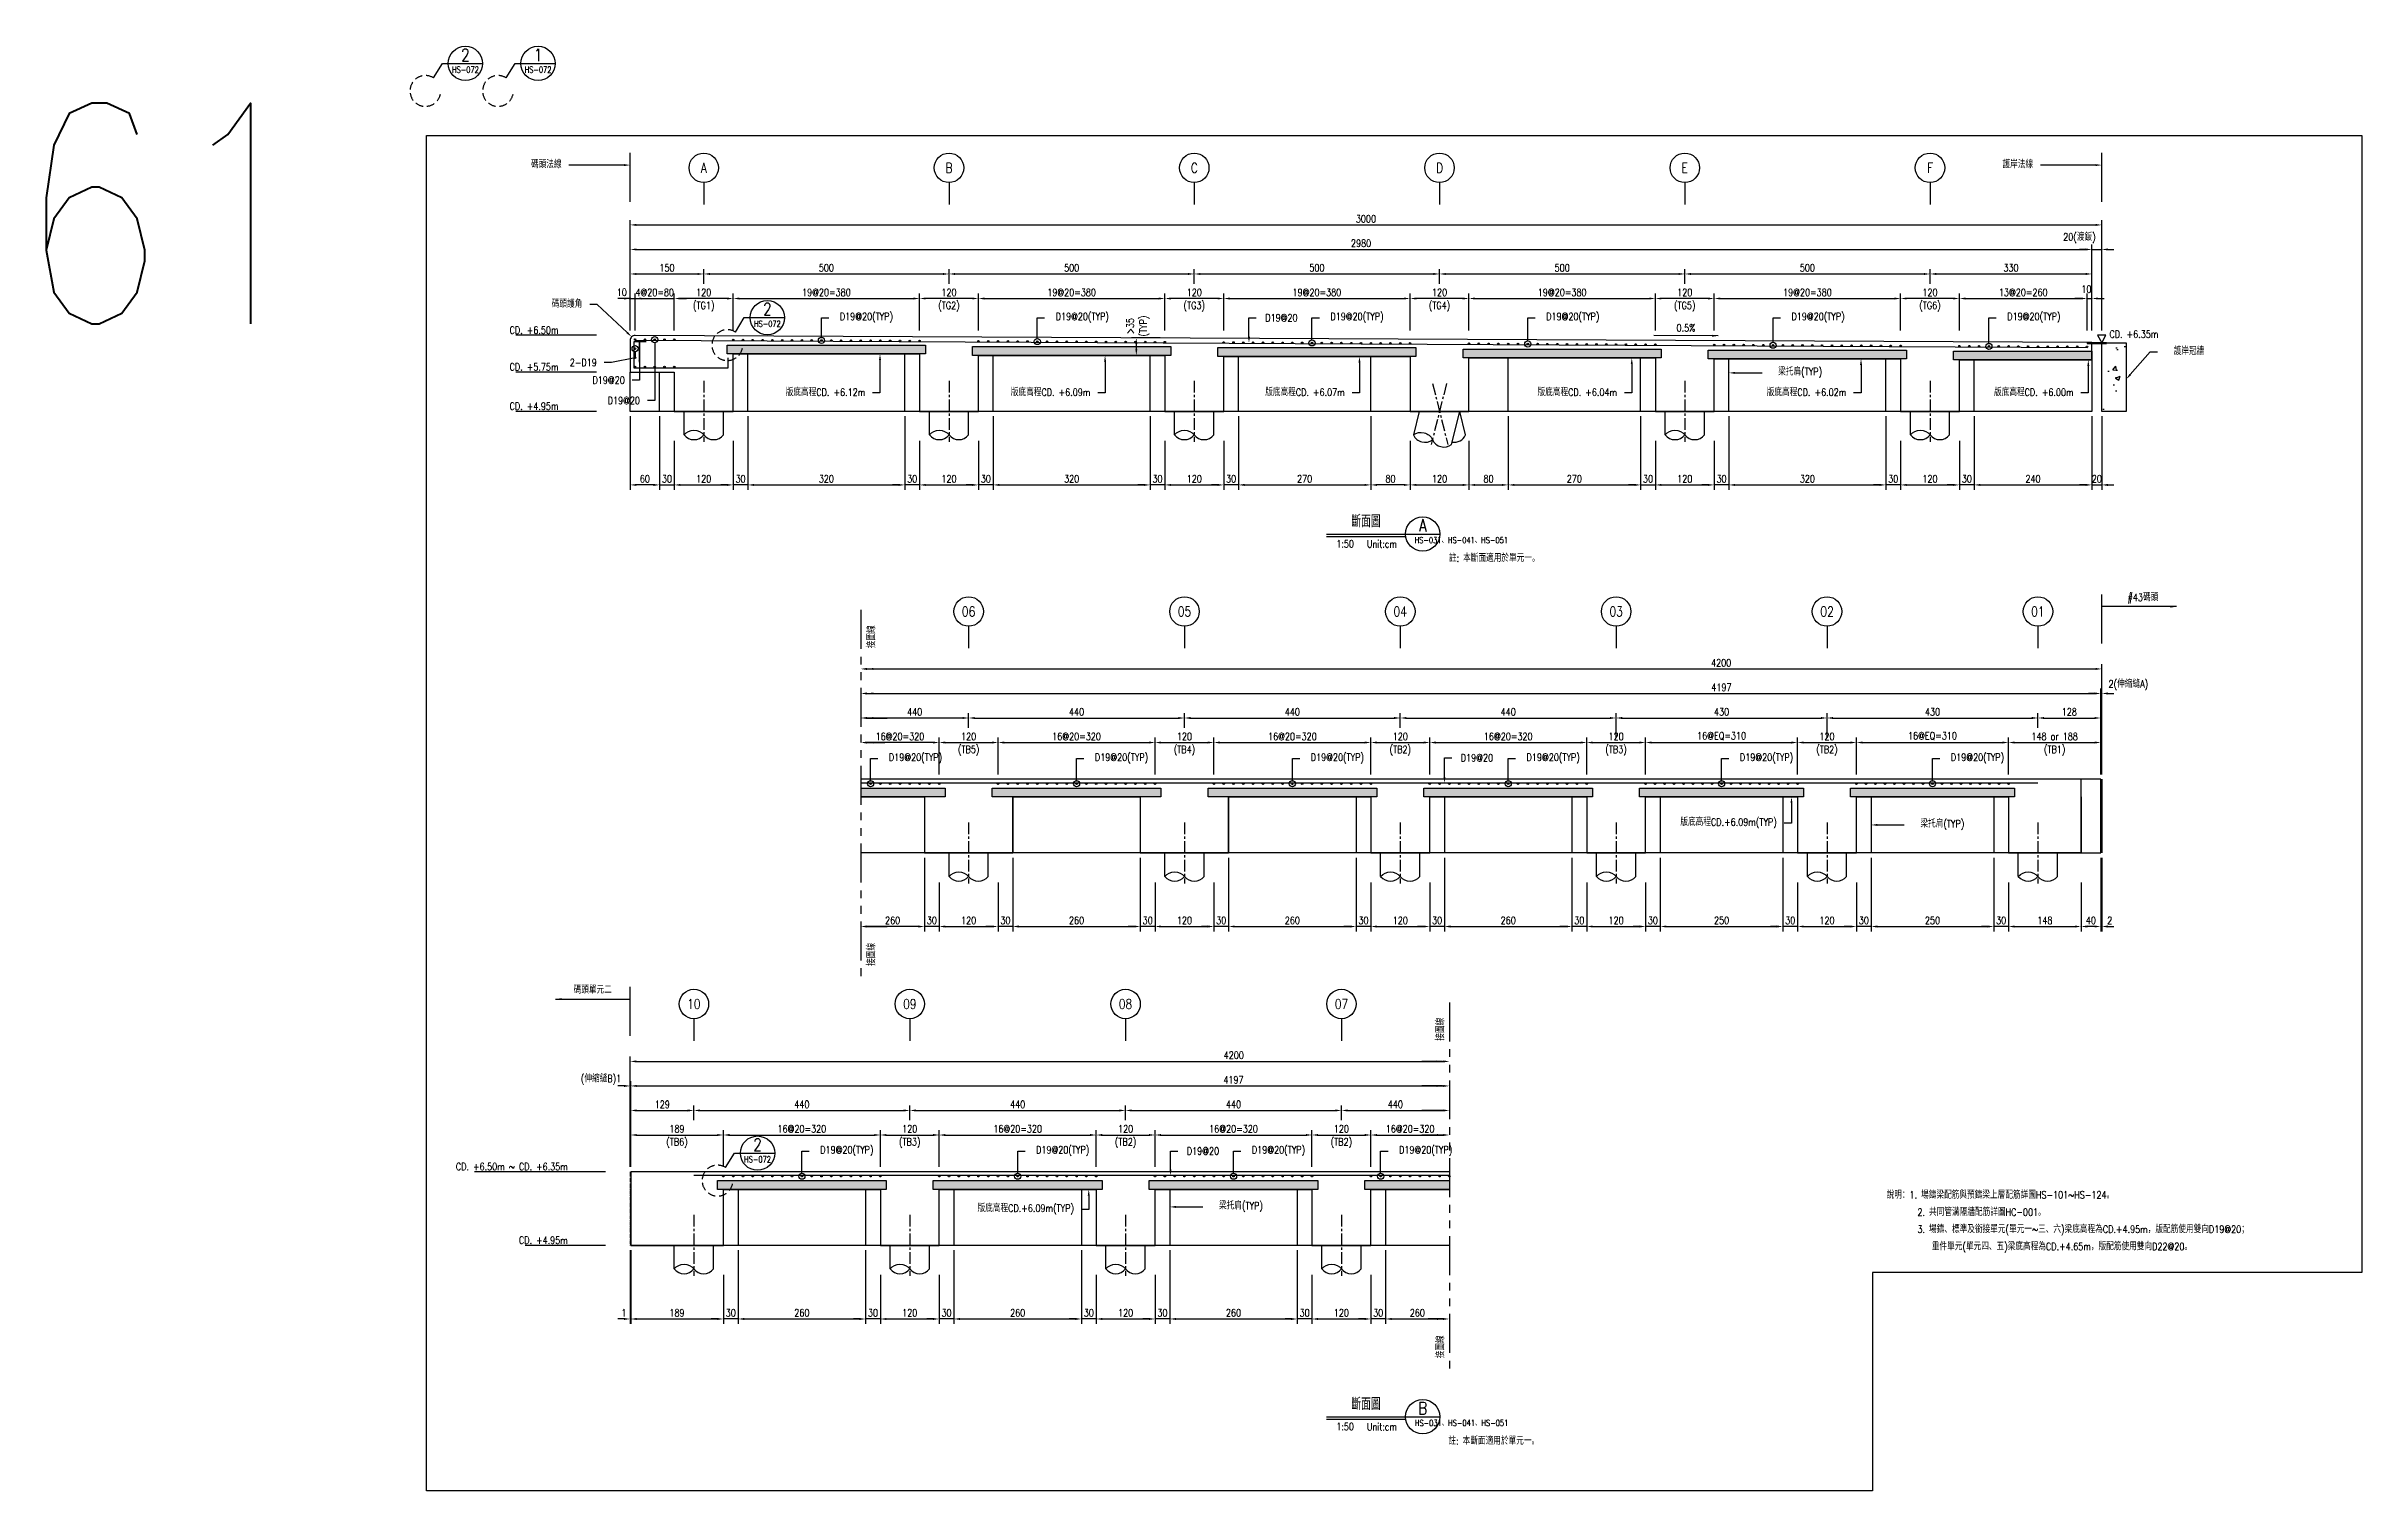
# Model space of a CAD drawing. Extents: x -791 to 13121, y -31587 to 2944.
# Drawn here: x -775 to 3945, y 0 to 2944 of the extents above; entities that cross this region are included whole.
import ezdxf
from ezdxf import colors
from ezdxf.entities.mleader import LeaderData, LeaderLine
from ezdxf.enums import TextEntityAlignment as Align
from ezdxf.math import Vec2, Vec3

# ---------------------------------------------------------------- set-up
doc = ezdxf.new("R2010")
doc.units = 0
doc.header["$LTSCALE"] = 0.05
for name, pattern in [('CENTER', [50.8, 31.75, -6.35, 6.35, -6.35]), ('HIDDEN', [9.525, 6.35, -3.175]), ('PHANTOM', [63.5, 31.75, -6.35, 6.35, -6.35, 6.35, -6.35])]:
    doc.linetypes.add(name, pattern=pattern)
doc.layers.get('0').update_dxf_attribs({"linetype": 'CONTINUOUS'})
doc.layers.get('Defpoints').update_dxf_attribs({"linetype": 'CONTINUOUS'})
for name, color, linetype in [('HB_0', 7, 'CONTINUOUS'), ('HB_DIM', 1, 'CONTINUOUS'), ('HB_ReBar', 3, 'CONTINUOUS'), ('HB_SYMBOLS', 7, 'CONTINUOUS'), ('HB_TXT_CTEXT', 2, 'CONTINUOUS'), ('底圖', 7, 'CONTINUOUS'), ('鋼筋', 3, 'CONTINUOUS'), ('預鑄版_HATCH', 253, 'CONTINUOUS')]:
    doc.layers.add(name, color=color, linetype=linetype)
doc.styles.get("Standard").update_dxf_attribs({"font": 'ROMANS.shx', "width": 0.8, "bigfont": 'lchinap.shx'})
doc.dimstyles.new('50cm', dxfattribs={"dimscale": 5, "dimtxt": 3, "dimasz": 2.5, "dimexe": 2, "dimexo": 2, "dimgap": 1, "dimtad": 1, "dimdsep": 46, "dimtxsty": 'Standard', "dimcen": 0, "dimclrt": 2, "dimadec": 0, "dimazin": 0, "dimtfac": 1, "dimtix": 1, "dimtmove": 2, "dimatfit": 3, "dimfxl": 0, "dimtolj": 1, "dimtzin": 0, "dimarcsym": 0})

msp = doc.modelspace()

# ---------------------------------------------------------------- texts
at = {"layer": 'HB_0', "color": 2, "linetype": 'Continuous', "width": 0.8}
for s, p in [('1:50', (1872.618, 1930.055)), ('Unit:cm', (1947.672, 1930.055)), ('1:50', (1872.618, 130.627)), ('Unit:cm', (1947.672, 130.627))]:
    msp.add_text(s, height=15, dxfattribs=at).set_placement(p, align=Align.MIDDLE)
for p in [(2084.14, 1900.9), (2083.14, 101.472)]:
    msp.add_text('註: 本斷面適用於單元一。', height=15, dxfattribs=at).set_placement(p, align=Align.MIDDLE_LEFT)
at = {"layer": 'HB_0', "color": 2, "insert": (-837.047, 2828.487), "char_height": 450, "attachment_point": 1}
msp.add_mtext_dynamic_manual_height_columns('61', width=707.24433, gutter_width=225, heights=[0], dxfattribs=at)
at = {"layer": 'HB_TXT_CTEXT', "linetype": 'Continuous', "width": 0.8}
for s, p in [('0.5%%%', (2548.23, 2370.139)), ('CD. +6.35m', (3430.751, 2357.361))]:
    msp.add_text(s, height=15, dxfattribs=at).set_placement(p, align=Align.MIDDLE_LEFT)
at = {"layer": 'HB_TXT_CTEXT', "color": 3, "linetype": 'Continuous', "width": 0.8}
for p in [(1915, 1977.555), (1915, 178.127)]:
    msp.add_text('斷面圖', height=25.0001, dxfattribs=at).set_placement(p, align=Align.MIDDLE)

# ---------------------------------------------------------------- blocks, each defined once
blk = doc.blocks.new('_None')
blk = doc.blocks.new('gr_t')
at = {"layer": 'HB_SYMBOLS', "color": 4, "linetype": 'Continuous'}
blk.add_line((0, -6), (0, -15), dxfattribs=at)
blk.add_circle((0, 0), 6, dxfattribs=at)
at = {"layer": 'HB_SYMBOLS', "color": 4, "linetype": 'Continuous', "width": 0.8}
blk.add_attdef('A', text='', height=4.5, dxfattribs=at).set_placement((0, 0), align=Align.MIDDLE)
blk = doc.blocks.new('*D8')
at = {"layer": 'Defpoints', "color": 0}
for p in [(3395, 2530.1), (415, 2355.1), (3395, 2355.1)]:
    blk.add_point(p, dxfattribs=at)
at = {"layer": 'HB_DIM', "color": 0, "lineweight": -2}
for p, q in [((415, 2365.1), (415, 2540.1)), ((427.5, 2530.1), (3382.5, 2530.1)), ((3395, 2365.1), (3395, 2540.1))]:
    blk.add_line(p, q, dxfattribs=at)
at = {"layer": 'HB_DIM', "color": 0}
for points in [[(427.5, 2532.1), (427.5, 2528), (415, 2530.1)], [(3382.5, 2532.1), (3382.5, 2528), (3395, 2530.1)]]:
    blk.add_solid(points, dxfattribs=at)
at = {"layer": 'HB_DIM', "color": 2, "insert": (1905, 2542.6), "char_height": 15, "attachment_point": 5}
blk.add_mtext('\\A1;2980', dxfattribs=at)
blk = doc.blocks.new('*D9')
at = {"layer": 'Defpoints', "color": 0}
for p in [(565, 2480.1), (565, 2450.1), (415, 2355.1)]:
    blk.add_point(p, dxfattribs=at)
at = {"layer": 'HB_DIM', "color": 0, "lineweight": -2}
for p, q in [((415, 2365.1), (415, 2490.1)), ((427.5, 2480.1), (552.5, 2480.1)), ((565, 2460.1), (565, 2490.1))]:
    blk.add_line(p, q, dxfattribs=at)
at = {"layer": 'HB_DIM', "color": 0}
for points in [[(427.5, 2482.1), (427.5, 2478), (415, 2480.1)], [(552.5, 2482.1), (552.5, 2478), (565, 2480.1)]]:
    blk.add_solid(points, dxfattribs=at)
at = {"layer": 'HB_DIM', "color": 2, "insert": (490, 2492.6), "char_height": 15, "attachment_point": 5}
blk.add_mtext('\\A1;150', dxfattribs=at)
blk = doc.blocks.new('*D10')
at = {"layer": 'Defpoints', "color": 0}
for p in [(1065, 2480.1), (565, 2450.1), (1065, 2450.1)]:
    blk.add_point(p, dxfattribs=at)
at = {"layer": 'HB_DIM', "color": 0, "lineweight": -2}
for p, q in [((565, 2460.1), (565, 2490.1)), ((577.5, 2480.1), (1052.5, 2480.1)), ((1065, 2460.1), (1065, 2490.1))]:
    blk.add_line(p, q, dxfattribs=at)
at = {"layer": 'HB_DIM', "color": 0}
for points in [[(577.5, 2482.1), (577.5, 2478), (565, 2480.1)], [(1052.5, 2482.1), (1052.5, 2478), (1065, 2480.1)]]:
    blk.add_solid(points, dxfattribs=at)
at = {"layer": 'HB_DIM', "color": 2, "insert": (815, 2492.6), "char_height": 15, "attachment_point": 5}
blk.add_mtext('\\A1;500', dxfattribs=at)
blk = doc.blocks.new('*D11')
at = {"layer": 'Defpoints', "color": 0}
for p in [(1565, 2480.1), (1065, 2450.1), (1565, 2450.1)]:
    blk.add_point(p, dxfattribs=at)
at = {"layer": 'HB_DIM', "color": 0, "lineweight": -2}
for p, q in [((1065, 2460.1), (1065, 2490.1)), ((1077.5, 2480.1), (1552.5, 2480.1)), ((1565, 2460.1), (1565, 2490.1))]:
    blk.add_line(p, q, dxfattribs=at)
at = {"layer": 'HB_DIM', "color": 0}
for points in [[(1077.5, 2482.1), (1077.5, 2478), (1065, 2480.1)], [(1552.5, 2482.1), (1552.5, 2478), (1565, 2480.1)]]:
    blk.add_solid(points, dxfattribs=at)
at = {"layer": 'HB_DIM', "color": 2, "insert": (1315, 2492.6), "char_height": 15, "attachment_point": 5}
blk.add_mtext('\\A1;500', dxfattribs=at)
blk = doc.blocks.new('*D12')
at = {"layer": 'Defpoints', "color": 0}
for p in [(2065, 2480.1), (1565, 2450.1), (2065, 2450.1)]:
    blk.add_point(p, dxfattribs=at)
at = {"layer": 'HB_DIM', "color": 0, "lineweight": -2}
for p, q in [((1565, 2460.1), (1565, 2490.1)), ((1577.5, 2480.1), (2052.5, 2480.1)), ((2065, 2460.1), (2065, 2490.1))]:
    blk.add_line(p, q, dxfattribs=at)
at = {"layer": 'HB_DIM', "color": 0}
for points in [[(1577.5, 2482.1), (1577.5, 2478), (1565, 2480.1)], [(2052.5, 2482.1), (2052.5, 2478), (2065, 2480.1)]]:
    blk.add_solid(points, dxfattribs=at)
at = {"layer": 'HB_DIM', "color": 2, "insert": (1815, 2492.6), "char_height": 15, "attachment_point": 5}
blk.add_mtext('\\A1;500', dxfattribs=at)
blk = doc.blocks.new('*D13')
at = {"layer": 'Defpoints', "color": 0}
for p in [(2565, 2480.1), (2065, 2450.1), (2565, 2450.1)]:
    blk.add_point(p, dxfattribs=at)
at = {"layer": 'HB_DIM', "color": 0, "lineweight": -2}
for p, q in [((2065, 2460.1), (2065, 2490.1)), ((2077.5, 2480.1), (2552.5, 2480.1)), ((2565, 2460.1), (2565, 2490.1))]:
    blk.add_line(p, q, dxfattribs=at)
at = {"layer": 'HB_DIM', "color": 0}
for points in [[(2077.5, 2482.1), (2077.5, 2478), (2065, 2480.1)], [(2552.5, 2482.1), (2552.5, 2478), (2565, 2480.1)]]:
    blk.add_solid(points, dxfattribs=at)
at = {"layer": 'HB_DIM', "color": 2, "insert": (2315, 2492.6), "char_height": 15, "attachment_point": 5}
blk.add_mtext('\\A1;500', dxfattribs=at)
blk = doc.blocks.new('*D14')
at = {"layer": 'Defpoints', "color": 0}
for p in [(3065, 2480.1), (2565, 2450.1), (3065, 2450.1)]:
    blk.add_point(p, dxfattribs=at)
at = {"layer": 'HB_DIM', "color": 0, "lineweight": -2}
for p, q in [((2565, 2460.1), (2565, 2490.1)), ((2577.5, 2480.1), (3052.5, 2480.1)), ((3065, 2460.1), (3065, 2490.1))]:
    blk.add_line(p, q, dxfattribs=at)
at = {"layer": 'HB_DIM', "color": 0}
for points in [[(2577.5, 2482.1), (2577.5, 2478), (2565, 2480.1)], [(3052.5, 2482.1), (3052.5, 2478), (3065, 2480.1)]]:
    blk.add_solid(points, dxfattribs=at)
at = {"layer": 'HB_DIM', "color": 2, "insert": (2815, 2492.6), "char_height": 15, "attachment_point": 5}
blk.add_mtext('\\A1;500', dxfattribs=at)
blk = doc.blocks.new('*D15')
at = {"layer": 'Defpoints', "color": 0}
for p in [(3395, 2480.1), (3065, 2450.1), (3395, 2355.1)]:
    blk.add_point(p, dxfattribs=at)
at = {"layer": 'HB_DIM', "color": 0, "lineweight": -2}
for p, q in [((3065, 2460.1), (3065, 2490.1)), ((3077.5, 2480.1), (3382.5, 2480.1)), ((3395, 2365.1), (3395, 2490.1))]:
    blk.add_line(p, q, dxfattribs=at)
at = {"layer": 'HB_DIM', "color": 0}
for points in [[(3077.5, 2482.1), (3077.5, 2478), (3065, 2480.1)], [(3382.5, 2482.1), (3382.5, 2478), (3395, 2480.1)]]:
    blk.add_solid(points, dxfattribs=at)
at = {"layer": 'HB_DIM', "color": 2, "insert": (3230, 2492.6), "char_height": 15, "attachment_point": 5}
blk.add_mtext('\\A1;330', dxfattribs=at)
blk = doc.blocks.new('*D16')
at = {"layer": 'Defpoints', "color": 0}
for p in [(3415, 2530.1), (3395, 2355.1), (3415, 2355.1)]:
    blk.add_point(p, dxfattribs=at)
at = {"layer": 'HB_DIM', "color": 0, "lineweight": -2}
for p, q in [((3382.5, 2530.1), (3370, 2530.1)), ((3395, 2365.1), (3395, 2540.1)), ((3395, 2530.1), (3415, 2530.1)), ((3415, 2365.1), (3415, 2540.1)), ((3427.5, 2530.1), (3440, 2530.1))]:
    blk.add_line(p, q, dxfattribs=at)
at = {"layer": 'HB_DIM', "color": 0}
for points in [[(3382.5, 2532.1), (3382.5, 2528), (3395, 2530.1)], [(3427.5, 2532.1), (3427.5, 2528), (3415, 2530.1)]]:
    blk.add_solid(points, dxfattribs=at)
at = {"layer": 'HB_DIM', "color": 2, "insert": (3369.6, 2553), "char_height": 15, "attachment_point": 5}
blk.add_mtext('\\A1;20(渡鈑)', dxfattribs=at)
blk = doc.blocks.new('*D17')
at = {"layer": 'Defpoints', "color": 0}
for p in [(3415, 2580.1), (415, 2355.1), (3415, 2355.1)]:
    blk.add_point(p, dxfattribs=at)
at = {"layer": 'HB_DIM', "color": 0, "lineweight": -2}
for p, q in [((415, 2365.1), (415, 2590.1)), ((427.5, 2580.1), (3402.5, 2580.1)), ((3415, 2365.1), (3415, 2590.1))]:
    blk.add_line(p, q, dxfattribs=at)
at = {"layer": 'HB_DIM', "color": 0}
for points in [[(427.5, 2582.1), (427.5, 2578), (415, 2580.1)], [(3402.5, 2582.1), (3402.5, 2578), (3415, 2580.1)]]:
    blk.add_solid(points, dxfattribs=at)
at = {"layer": 'HB_DIM', "color": 2, "insert": (1915, 2592.6), "char_height": 15, "attachment_point": 5}
blk.add_mtext('\\A1;3000', dxfattribs=at)
blk = doc.blocks.new('*D18')
at = {"layer": 'Defpoints', "color": 0}
for p in [(475, 2200.1), (505, 2150.1), (505, 2050.1)]:
    blk.add_point(p, dxfattribs=at)
at = {"layer": 'HB_DIM', "color": 0, "lineweight": -2}
for p, q in [((475, 2190.1), (475, 2040.1)), ((505, 2140.1), (505, 2040.1)), ((462.5, 2050.1), (450, 2050.1)), ((475, 2050.1), (505, 2050.1)), ((517.5, 2050.1), (530, 2050.1))]:
    blk.add_line(p, q, dxfattribs=at)
at = {"layer": 'HB_DIM', "color": 0}
for points in [[(462.5, 2052.1), (462.5, 2048), (475, 2050.1)], [(517.5, 2052.1), (517.5, 2048), (505, 2050.1)]]:
    blk.add_solid(points, dxfattribs=at)
at = {"layer": 'HB_DIM', "color": 2, "insert": (490, 2062.6), "char_height": 15, "attachment_point": 5}
blk.add_mtext('\\A1;30', dxfattribs=at)
blk = doc.blocks.new('*D19')
at = {"layer": 'Defpoints', "color": 0}
for p in [(1005, 2150.1), (1125, 2150.1), (1125, 2050.1)]:
    blk.add_point(p, dxfattribs=at)
at = {"layer": 'HB_DIM', "color": 0, "lineweight": -2}
for p, q in [((1005, 2140.1), (1005, 2040.1)), ((1125, 2140.1), (1125, 2040.1)), ((1017.5, 2050.1), (1112.5, 2050.1))]:
    blk.add_line(p, q, dxfattribs=at)
at = {"layer": 'HB_DIM', "color": 0}
for points in [[(1017.5, 2052.1), (1017.5, 2048), (1005, 2050.1)], [(1112.5, 2052.1), (1112.5, 2048), (1125, 2050.1)]]:
    blk.add_solid(points, dxfattribs=at)
at = {"layer": 'HB_DIM', "color": 2, "insert": (1065, 2062.6), "char_height": 15, "attachment_point": 5}
blk.add_mtext('\\A1;120', dxfattribs=at)
blk = doc.blocks.new('*D20')
at = {"layer": 'Defpoints', "color": 0}
for p in [(1505, 2150.1), (1625, 2150.1), (1625, 2050.1)]:
    blk.add_point(p, dxfattribs=at)
at = {"layer": 'HB_DIM', "color": 0, "lineweight": -2}
for p, q in [((1505, 2140.1), (1505, 2040.1)), ((1625, 2140.1), (1625, 2040.1)), ((1517.5, 2050.1), (1612.5, 2050.1))]:
    blk.add_line(p, q, dxfattribs=at)
at = {"layer": 'HB_DIM', "color": 0}
for points in [[(1517.5, 2052.1), (1517.5, 2048), (1505, 2050.1)], [(1612.5, 2052.1), (1612.5, 2048), (1625, 2050.1)]]:
    blk.add_solid(points, dxfattribs=at)
at = {"layer": 'HB_DIM', "color": 2, "insert": (1565, 2062.6), "char_height": 15, "attachment_point": 5}
blk.add_mtext('\\A1;120', dxfattribs=at)
blk = doc.blocks.new('*D21')
at = {"layer": 'Defpoints', "color": 0}
for p in [(2005, 2150.1), (2125, 2150.1), (2125, 2050.1)]:
    blk.add_point(p, dxfattribs=at)
at = {"layer": 'HB_DIM', "color": 0, "lineweight": -2}
for p, q in [((2005, 2140.1), (2005, 2040.1)), ((2125, 2140.1), (2125, 2040.1)), ((2017.5, 2050.1), (2112.5, 2050.1))]:
    blk.add_line(p, q, dxfattribs=at)
at = {"layer": 'HB_DIM', "color": 0}
for points in [[(2017.5, 2052.1), (2017.5, 2048), (2005, 2050.1)], [(2112.5, 2052.1), (2112.5, 2048), (2125, 2050.1)]]:
    blk.add_solid(points, dxfattribs=at)
at = {"layer": 'HB_DIM', "color": 2, "insert": (2065, 2062.6), "char_height": 15, "attachment_point": 5}
blk.add_mtext('\\A1;120', dxfattribs=at)
blk = doc.blocks.new('*D22')
at = {"layer": 'Defpoints', "color": 0}
for p in [(2505, 2150.1), (2625, 2150.1), (2625, 2050.1)]:
    blk.add_point(p, dxfattribs=at)
at = {"layer": 'HB_DIM', "color": 0, "lineweight": -2}
for p, q in [((2505, 2140.1), (2505, 2040.1)), ((2625, 2140.1), (2625, 2040.1)), ((2517.5, 2050.1), (2612.5, 2050.1))]:
    blk.add_line(p, q, dxfattribs=at)
at = {"layer": 'HB_DIM', "color": 0}
for points in [[(2517.5, 2052.1), (2517.5, 2048), (2505, 2050.1)], [(2612.5, 2052.1), (2612.5, 2048), (2625, 2050.1)]]:
    blk.add_solid(points, dxfattribs=at)
at = {"layer": 'HB_DIM', "color": 2, "insert": (2565, 2062.6), "char_height": 15, "attachment_point": 5}
blk.add_mtext('\\A1;120', dxfattribs=at)
blk = doc.blocks.new('*D23')
at = {"layer": 'Defpoints', "color": 0}
for p in [(3005, 2150.1), (3125, 2150.1), (3125, 2050.1)]:
    blk.add_point(p, dxfattribs=at)
at = {"layer": 'HB_DIM', "color": 0, "lineweight": -2}
for p, q in [((3005, 2140.1), (3005, 2040.1)), ((3125, 2140.1), (3125, 2040.1)), ((3017.5, 2050.1), (3112.5, 2050.1))]:
    blk.add_line(p, q, dxfattribs=at)
at = {"layer": 'HB_DIM', "color": 0}
for points in [[(3017.5, 2052.1), (3017.5, 2048), (3005, 2050.1)], [(3112.5, 2052.1), (3112.5, 2048), (3125, 2050.1)]]:
    blk.add_solid(points, dxfattribs=at)
at = {"layer": 'HB_DIM', "color": 2, "insert": (3065, 2062.6), "char_height": 15, "attachment_point": 5}
blk.add_mtext('\\A1;120', dxfattribs=at)
blk = doc.blocks.new('*D24')
at = {"layer": 'Defpoints', "color": 0}
for p in [(505, 2150.1), (625, 2150.1), (625, 2050.1)]:
    blk.add_point(p, dxfattribs=at)
at = {"layer": 'HB_DIM', "color": 0, "lineweight": -2}
for p, q in [((505, 2140.1), (505, 2040.1)), ((625, 2140.1), (625, 2040.1)), ((517.5, 2050.1), (612.5, 2050.1))]:
    blk.add_line(p, q, dxfattribs=at)
at = {"layer": 'HB_DIM', "color": 0}
for points in [[(517.5, 2052.1), (517.5, 2048), (505, 2050.1)], [(612.5, 2052.1), (612.5, 2048), (625, 2050.1)]]:
    blk.add_solid(points, dxfattribs=at)
at = {"layer": 'HB_DIM', "color": 2, "insert": (565, 2062.6), "char_height": 15, "attachment_point": 5}
blk.add_mtext('\\A1;120', dxfattribs=at)
blk = doc.blocks.new('*D25')
at = {"layer": 'Defpoints', "color": 0}
for p in [(2205, 2200.1), (2125, 2150.1), (2205, 2050.1)]:
    blk.add_point(p, dxfattribs=at)
at = {"layer": 'HB_DIM', "color": 0, "lineweight": -2}
for p, q in [((2205, 2190.1), (2205, 2040.1)), ((2125, 2140.1), (2125, 2040.1)), ((2137.5, 2050.1), (2192.5, 2050.1))]:
    blk.add_line(p, q, dxfattribs=at)
at = {"layer": 'HB_DIM', "color": 0}
for points in [[(2137.5, 2052.1), (2137.5, 2048), (2125, 2050.1)], [(2192.5, 2052.1), (2192.5, 2048), (2205, 2050.1)]]:
    blk.add_solid(points, dxfattribs=at)
at = {"layer": 'HB_DIM', "color": 2, "insert": (2165, 2062.6), "char_height": 15, "attachment_point": 5}
blk.add_mtext('\\A1;80', dxfattribs=at)
blk = doc.blocks.new('*D26')
at = {"layer": 'Defpoints', "color": 0}
for p in [(2475, 2200.1), (2505, 2150.1), (2505, 2050.1)]:
    blk.add_point(p, dxfattribs=at)
at = {"layer": 'HB_DIM', "color": 0, "lineweight": -2}
for p, q in [((2475, 2190.1), (2475, 2040.1)), ((2505, 2140.1), (2505, 2040.1)), ((2462.5, 2050.1), (2450, 2050.1)), ((2475, 2050.1), (2505, 2050.1)), ((2517.5, 2050.1), (2530, 2050.1))]:
    blk.add_line(p, q, dxfattribs=at)
at = {"layer": 'HB_DIM', "color": 0}
for points in [[(2462.5, 2052.1), (2462.5, 2048), (2475, 2050.1)], [(2517.5, 2052.1), (2517.5, 2048), (2505, 2050.1)]]:
    blk.add_solid(points, dxfattribs=at)
at = {"layer": 'HB_DIM', "color": 2, "insert": (2490, 2062.6), "char_height": 15, "attachment_point": 5}
blk.add_mtext('\\A1;30', dxfattribs=at)
blk = doc.blocks.new('*D27')
at = {"layer": 'Defpoints', "color": 0}
for p in [(975, 2200.1), (1005, 2150.1), (975, 2050.1)]:
    blk.add_point(p, dxfattribs=at)
at = {"layer": 'HB_DIM', "color": 0, "lineweight": -2}
for p, q in [((975, 2190.1), (975, 2040.1)), ((1005, 2140.1), (1005, 2040.1)), ((962.5, 2050.1), (950, 2050.1)), ((1005, 2050.1), (975, 2050.1)), ((1017.5, 2050.1), (1030, 2050.1))]:
    blk.add_line(p, q, dxfattribs=at)
at = {"layer": 'HB_DIM', "color": 0}
for points in [[(962.5, 2052.1), (962.5, 2048), (975, 2050.1)], [(1017.5, 2052.1), (1017.5, 2048), (1005, 2050.1)]]:
    blk.add_solid(points, dxfattribs=at)
at = {"layer": 'HB_DIM', "color": 2, "insert": (990, 2062.6), "char_height": 15, "attachment_point": 5}
blk.add_mtext('\\A1;30', dxfattribs=at)
blk = doc.blocks.new('*D28')
at = {"layer": 'Defpoints', "color": 0}
for p in [(1155, 2200.1), (1125, 2150.1), (1125, 2050.1)]:
    blk.add_point(p, dxfattribs=at)
at = {"layer": 'HB_DIM', "color": 0, "lineweight": -2}
for p, q in [((1155, 2190.1), (1155, 2040.1)), ((1125, 2140.1), (1125, 2040.1)), ((1112.5, 2050.1), (1100, 2050.1)), ((1155, 2050.1), (1125, 2050.1)), ((1167.5, 2050.1), (1180, 2050.1))]:
    blk.add_line(p, q, dxfattribs=at)
at = {"layer": 'HB_DIM', "color": 0}
for points in [[(1112.5, 2052.1), (1112.5, 2048), (1125, 2050.1)], [(1167.5, 2052.1), (1167.5, 2048), (1155, 2050.1)]]:
    blk.add_solid(points, dxfattribs=at)
at = {"layer": 'HB_DIM', "color": 2, "insert": (1140, 2062.6), "char_height": 15, "attachment_point": 5}
blk.add_mtext('\\A1;30', dxfattribs=at)
blk = doc.blocks.new('*D29')
at = {"layer": 'Defpoints', "color": 0}
for p in [(655, 2200.1), (625, 2150.1), (625, 2050.1)]:
    blk.add_point(p, dxfattribs=at)
at = {"layer": 'HB_DIM', "color": 0, "lineweight": -2}
for p, q in [((655, 2190.1), (655, 2040.1)), ((625, 2140.1), (625, 2040.1)), ((612.5, 2050.1), (600, 2050.1)), ((655, 2050.1), (625, 2050.1)), ((667.5, 2050.1), (680, 2050.1))]:
    blk.add_line(p, q, dxfattribs=at)
at = {"layer": 'HB_DIM', "color": 0}
for points in [[(612.5, 2052.1), (612.5, 2048), (625, 2050.1)], [(667.5, 2052.1), (667.5, 2048), (655, 2050.1)]]:
    blk.add_solid(points, dxfattribs=at)
at = {"layer": 'HB_DIM', "color": 2, "insert": (640, 2062.6), "char_height": 15, "attachment_point": 5}
blk.add_mtext('\\A1;30', dxfattribs=at)
blk = doc.blocks.new('*D30')
at = {"layer": 'Defpoints', "color": 0}
for p in [(1475, 2200.1), (1505, 2150.1), (1475, 2050.1)]:
    blk.add_point(p, dxfattribs=at)
at = {"layer": 'HB_DIM', "color": 0, "lineweight": -2}
for p, q in [((1475, 2190.1), (1475, 2040.1)), ((1505, 2140.1), (1505, 2040.1)), ((1462.5, 2050.1), (1450, 2050.1)), ((1505, 2050.1), (1475, 2050.1)), ((1517.5, 2050.1), (1530, 2050.1))]:
    blk.add_line(p, q, dxfattribs=at)
at = {"layer": 'HB_DIM', "color": 0}
for points in [[(1462.5, 2052.1), (1462.5, 2048), (1475, 2050.1)], [(1517.5, 2052.1), (1517.5, 2048), (1505, 2050.1)]]:
    blk.add_solid(points, dxfattribs=at)
at = {"layer": 'HB_DIM', "color": 2, "insert": (1490, 2062.6), "char_height": 15, "attachment_point": 5}
blk.add_mtext('\\A1;30', dxfattribs=at)
blk = doc.blocks.new('*D31')
at = {"layer": 'Defpoints', "color": 0}
for p in [(1655, 2200.1), (1625, 2150.1), (1625, 2050.1)]:
    blk.add_point(p, dxfattribs=at)
at = {"layer": 'HB_DIM', "color": 0, "lineweight": -2}
for p, q in [((1655, 2190.1), (1655, 2040.1)), ((1625, 2140.1), (1625, 2040.1)), ((1612.5, 2050.1), (1600, 2050.1)), ((1655, 2050.1), (1625, 2050.1)), ((1667.5, 2050.1), (1680, 2050.1))]:
    blk.add_line(p, q, dxfattribs=at)
at = {"layer": 'HB_DIM', "color": 0}
for points in [[(1612.5, 2052.1), (1612.5, 2048), (1625, 2050.1)], [(1667.5, 2052.1), (1667.5, 2048), (1655, 2050.1)]]:
    blk.add_solid(points, dxfattribs=at)
at = {"layer": 'HB_DIM', "color": 2, "insert": (1640, 2062.6), "char_height": 15, "attachment_point": 5}
blk.add_mtext('\\A1;30', dxfattribs=at)
blk = doc.blocks.new('*D32')
at = {"layer": 'Defpoints', "color": 0}
for p in [(1925, 2200.1), (2005, 2150.1), (1925, 2050.1)]:
    blk.add_point(p, dxfattribs=at)
at = {"layer": 'HB_DIM', "color": 0, "lineweight": -2}
for p, q in [((1925, 2190.1), (1925, 2040.1)), ((2005, 2140.1), (2005, 2040.1)), ((1992.5, 2050.1), (1937.5, 2050.1))]:
    blk.add_line(p, q, dxfattribs=at)
at = {"layer": 'HB_DIM', "color": 0}
for points in [[(1937.5, 2052.1), (1937.5, 2048), (1925, 2050.1)], [(1992.5, 2052.1), (1992.5, 2048), (2005, 2050.1)]]:
    blk.add_solid(points, dxfattribs=at)
at = {"layer": 'HB_DIM', "color": 2, "insert": (1965, 2062.6), "char_height": 15, "attachment_point": 5}
blk.add_mtext('\\A1;80', dxfattribs=at)
blk = doc.blocks.new('*D33')
at = {"layer": 'Defpoints', "color": 0}
for p in [(2655, 2200.1), (2625, 2150.1), (2625, 2050.1)]:
    blk.add_point(p, dxfattribs=at)
at = {"layer": 'HB_DIM', "color": 0, "lineweight": -2}
for p, q in [((2655, 2190.1), (2655, 2040.1)), ((2625, 2140.1), (2625, 2040.1)), ((2612.5, 2050.1), (2600, 2050.1)), ((2655, 2050.1), (2625, 2050.1)), ((2667.5, 2050.1), (2680, 2050.1))]:
    blk.add_line(p, q, dxfattribs=at)
at = {"layer": 'HB_DIM', "color": 0}
for points in [[(2612.5, 2052.1), (2612.5, 2048), (2625, 2050.1)], [(2667.5, 2052.1), (2667.5, 2048), (2655, 2050.1)]]:
    blk.add_solid(points, dxfattribs=at)
at = {"layer": 'HB_DIM', "color": 2, "insert": (2640, 2062.6), "char_height": 15, "attachment_point": 5}
blk.add_mtext('\\A1;30', dxfattribs=at)
blk = doc.blocks.new('*D34')
at = {"layer": 'Defpoints', "color": 0}
for p in [(2975, 2200.1), (3005, 2150.1), (2975, 2050.1)]:
    blk.add_point(p, dxfattribs=at)
at = {"layer": 'HB_DIM', "color": 0, "lineweight": -2}
for p, q in [((2975, 2190.1), (2975, 2040.1)), ((3005, 2140.1), (3005, 2040.1)), ((2962.5, 2050.1), (2950, 2050.1)), ((3005, 2050.1), (2975, 2050.1)), ((3017.5, 2050.1), (3030, 2050.1))]:
    blk.add_line(p, q, dxfattribs=at)
at = {"layer": 'HB_DIM', "color": 0}
for points in [[(2962.5, 2052.1), (2962.5, 2048), (2975, 2050.1)], [(3017.5, 2052.1), (3017.5, 2048), (3005, 2050.1)]]:
    blk.add_solid(points, dxfattribs=at)
at = {"layer": 'HB_DIM', "color": 2, "insert": (2990, 2062.6), "char_height": 15, "attachment_point": 5}
blk.add_mtext('\\A1;30', dxfattribs=at)
blk = doc.blocks.new('*D35')
at = {"layer": 'Defpoints', "color": 0}
for p in [(3155, 2200.1), (3125, 2150.1), (3125, 2050.1)]:
    blk.add_point(p, dxfattribs=at)
at = {"layer": 'HB_DIM', "color": 0, "lineweight": -2}
for p, q in [((3155, 2190.1), (3155, 2040.1)), ((3125, 2140.1), (3125, 2040.1)), ((3112.5, 2050.1), (3100, 2050.1)), ((3155, 2050.1), (3125, 2050.1)), ((3167.5, 2050.1), (3180, 2050.1))]:
    blk.add_line(p, q, dxfattribs=at)
at = {"layer": 'HB_DIM', "color": 0}
for points in [[(3112.5, 2052.1), (3112.5, 2048), (3125, 2050.1)], [(3167.5, 2052.1), (3167.5, 2048), (3155, 2050.1)]]:
    blk.add_solid(points, dxfattribs=at)
at = {"layer": 'HB_DIM', "color": 2, "insert": (3140, 2062.6), "char_height": 15, "attachment_point": 5}
blk.add_mtext('\\A1;30', dxfattribs=at)
blk = doc.blocks.new('*D36')
at = {"layer": 'Defpoints', "color": 0}
for p in [(655, 2200.1), (975, 2200.1), (975, 2050.1)]:
    blk.add_point(p, dxfattribs=at)
at = {"layer": 'HB_DIM', "color": 0, "lineweight": -2}
for p, q in [((655, 2190.1), (655, 2040.1)), ((975, 2190.1), (975, 2040.1)), ((667.5, 2050.1), (962.5, 2050.1))]:
    blk.add_line(p, q, dxfattribs=at)
at = {"layer": 'HB_DIM', "color": 0}
for points in [[(667.5, 2052.1), (667.5, 2048), (655, 2050.1)], [(962.5, 2052.1), (962.5, 2048), (975, 2050.1)]]:
    blk.add_solid(points, dxfattribs=at)
at = {"layer": 'HB_DIM', "color": 2, "insert": (815, 2062.6), "char_height": 15, "attachment_point": 5}
blk.add_mtext('\\A1;320', dxfattribs=at)
blk = doc.blocks.new('*D37')
at = {"layer": 'Defpoints', "color": 0}
for p in [(1155, 2200.1), (1475, 2200.1), (1475, 2050.1)]:
    blk.add_point(p, dxfattribs=at)
at = {"layer": 'HB_DIM', "color": 0, "lineweight": -2}
for p, q in [((1155, 2190.1), (1155, 2040.1)), ((1475, 2190.1), (1475, 2040.1)), ((1167.5, 2050.1), (1462.5, 2050.1))]:
    blk.add_line(p, q, dxfattribs=at)
at = {"layer": 'HB_DIM', "color": 0}
for points in [[(1167.5, 2052.1), (1167.5, 2048), (1155, 2050.1)], [(1462.5, 2052.1), (1462.5, 2048), (1475, 2050.1)]]:
    blk.add_solid(points, dxfattribs=at)
at = {"layer": 'HB_DIM', "color": 2, "insert": (1315, 2062.6), "char_height": 15, "attachment_point": 5}
blk.add_mtext('\\A1;320', dxfattribs=at)
blk = doc.blocks.new('*D38')
at = {"layer": 'Defpoints', "color": 0}
for p in [(1655, 2200.1), (1925, 2200.1), (1925, 2050.1)]:
    blk.add_point(p, dxfattribs=at)
at = {"layer": 'HB_DIM', "color": 0, "lineweight": -2}
for p, q in [((1655, 2190.1), (1655, 2040.1)), ((1925, 2190.1), (1925, 2040.1)), ((1667.5, 2050.1), (1912.5, 2050.1))]:
    blk.add_line(p, q, dxfattribs=at)
at = {"layer": 'HB_DIM', "color": 0}
for points in [[(1667.5, 2052.1), (1667.5, 2048), (1655, 2050.1)], [(1912.5, 2052.1), (1912.5, 2048), (1925, 2050.1)]]:
    blk.add_solid(points, dxfattribs=at)
at = {"layer": 'HB_DIM', "color": 2, "insert": (1790, 2062.6), "char_height": 15, "attachment_point": 5}
blk.add_mtext('\\A1;270', dxfattribs=at)
blk = doc.blocks.new('*D39')
at = {"layer": 'Defpoints', "color": 0}
for p in [(2205, 2200.1), (2475, 2200.1), (2475, 2050.1)]:
    blk.add_point(p, dxfattribs=at)
at = {"layer": 'HB_DIM', "color": 0, "lineweight": -2}
for p, q in [((2205, 2190.1), (2205, 2040.1)), ((2475, 2190.1), (2475, 2040.1)), ((2217.5, 2050.1), (2462.5, 2050.1))]:
    blk.add_line(p, q, dxfattribs=at)
at = {"layer": 'HB_DIM', "color": 0}
for points in [[(2217.5, 2052.1), (2217.5, 2048), (2205, 2050.1)], [(2462.5, 2052.1), (2462.5, 2048), (2475, 2050.1)]]:
    blk.add_solid(points, dxfattribs=at)
at = {"layer": 'HB_DIM', "color": 2, "insert": (2340, 2062.6), "char_height": 15, "attachment_point": 5}
blk.add_mtext('\\A1;270', dxfattribs=at)
blk = doc.blocks.new('*D40')
at = {"layer": 'Defpoints', "color": 0}
for p in [(2655, 2200.1), (2975, 2200.1), (2975, 2050.1)]:
    blk.add_point(p, dxfattribs=at)
at = {"layer": 'HB_DIM', "color": 0, "lineweight": -2}
for p, q in [((2655, 2190.1), (2655, 2040.1)), ((2975, 2190.1), (2975, 2040.1)), ((2667.5, 2050.1), (2962.5, 2050.1))]:
    blk.add_line(p, q, dxfattribs=at)
at = {"layer": 'HB_DIM', "color": 0}
for points in [[(2667.5, 2052.1), (2667.5, 2048), (2655, 2050.1)], [(2962.5, 2052.1), (2962.5, 2048), (2975, 2050.1)]]:
    blk.add_solid(points, dxfattribs=at)
at = {"layer": 'HB_DIM', "color": 2, "insert": (2815, 2062.6), "char_height": 15, "attachment_point": 5}
blk.add_mtext('\\A1;320', dxfattribs=at)
blk = doc.blocks.new('*D41')
at = {"layer": 'Defpoints', "color": 0}
for p in [(3155, 2200.1), (3395, 2200.1), (3395, 2050.1)]:
    blk.add_point(p, dxfattribs=at)
at = {"layer": 'HB_DIM', "color": 0, "lineweight": -2}
for p, q in [((3155, 2190.1), (3155, 2040.1)), ((3395, 2190.1), (3395, 2040.1)), ((3167.5, 2050.1), (3382.5, 2050.1))]:
    blk.add_line(p, q, dxfattribs=at)
at = {"layer": 'HB_DIM', "color": 0}
for points in [[(3167.5, 2052.1), (3167.5, 2048), (3155, 2050.1)], [(3382.5, 2052.1), (3382.5, 2048), (3395, 2050.1)]]:
    blk.add_solid(points, dxfattribs=at)
at = {"layer": 'HB_DIM', "color": 2, "insert": (3275, 2062.6), "char_height": 15, "attachment_point": 5}
blk.add_mtext('\\A1;240', dxfattribs=at)
blk = doc.blocks.new('*D42')
at = {"layer": 'Defpoints', "color": 0}
for p in [(415, 2200.1), (475, 2200.1), (415, 2050.1)]:
    blk.add_point(p, dxfattribs=at)
at = {"layer": 'HB_DIM', "color": 0, "lineweight": -2}
for p, q in [((415, 2190.1), (415, 2040.1)), ((475, 2190.1), (475, 2040.1)), ((462.5, 2050.1), (427.5, 2050.1))]:
    blk.add_line(p, q, dxfattribs=at)
at = {"layer": 'HB_DIM', "color": 0}
for points in [[(427.5, 2052.1), (427.5, 2048), (415, 2050.1)], [(462.5, 2052.1), (462.5, 2048), (475, 2050.1)]]:
    blk.add_solid(points, dxfattribs=at)
at = {"layer": 'HB_DIM', "color": 2, "insert": (445, 2062.6), "char_height": 15, "attachment_point": 5}
blk.add_mtext('\\A1;60', dxfattribs=at)
blk = doc.blocks.new('ReBarPoint')
at = {"layer": 'HB_0'}
h = blk.add_hatch(color=0, dxfattribs=at)
h.dxf.hatch_style = 1
edge = h.paths.add_edge_path()
edge.add_arc((0, 0), 1.5, 0, 360)
at = {"layer": 'HB_ReBar', "color": 0}
blk.add_circle((0, 0), 1.5, dxfattribs=at)
blk = doc.blocks.new('CA')
at = {"layer": 'HB_SYMBOLS', "color": 3, "linetype": 'Continuous'}
blk.add_line((0, 0), (14, 0), dxfattribs=at)
at = {"layer": 'HB_SYMBOLS', "color": 4, "linetype": 'Continuous'}
blk.add_circle((7, 0), 7, dxfattribs=at)
at = {"layer": 'HB_SYMBOLS', "color": 3, "linetype": 'Continuous', "width": 0.8}
blk.add_attdef('A', text='', height=5, dxfattribs=at).set_placement((7, 3.5), align=Align.MIDDLE)
at = {"layer": 'HB_SYMBOLS', "color": 1, "linetype": 'Continuous', "width": 0.8}
blk.add_attdef('HB2002', text='', height=2.5, dxfattribs=at).set_placement((7, -2.5), align=Align.MIDDLE)
blk = doc.blocks.new('*D45')
at = {"layer": 'Defpoints', "color": 0}
for p in [(425, 2430.1), (415, 2355.1), (425, 2355.1)]:
    blk.add_point(p, dxfattribs=at)
at = {"layer": 'HB_DIM', "color": 0, "lineweight": -2}
for p, q in [((402.5, 2430.1), (390, 2430.1)), ((415, 2365.1), (415, 2440.1)), ((415, 2430.1), (425, 2430.1)), ((425, 2365.1), (425, 2440.1)), ((437.5, 2430.1), (450, 2430.1))]:
    blk.add_line(p, q, dxfattribs=at)
at = {"layer": 'HB_DIM', "color": 0}
for points in [[(402.5, 2432.1), (402.5, 2428), (415, 2430.1)], [(437.5, 2432.1), (437.5, 2428), (425, 2430.1)]]:
    blk.add_solid(points, dxfattribs=at)
at = {"layer": 'HB_DIM', "color": 2, "insert": (397.9, 2442.7), "char_height": 15, "attachment_point": 5}
blk.add_mtext('\\A1;10', dxfattribs=at)
blk = doc.blocks.new('*D46')
at = {"layer": 'Defpoints', "color": 0}
for p in [(505, 2430.1), (425, 2355.1), (505, 2355.1)]:
    blk.add_point(p, dxfattribs=at)
at = {"layer": 'HB_DIM', "color": 0, "lineweight": -2}
for p, q in [((412.5, 2430.1), (400, 2430.1)), ((425, 2365.1), (425, 2440.1)), ((425, 2430.1), (505, 2430.1)), ((505, 2365.1), (505, 2440.1)), ((517.5, 2430.1), (530, 2430.1))]:
    blk.add_line(p, q, dxfattribs=at)
at = {"layer": 'HB_DIM', "color": 0}
for points in [[(412.5, 2432.1), (412.5, 2428), (425, 2430.1)], [(517.5, 2432.1), (517.5, 2428), (505, 2430.1)]]:
    blk.add_solid(points, dxfattribs=at)
at = {"layer": 'HB_DIM', "color": 2, "insert": (465, 2442.6), "char_height": 15, "attachment_point": 5}
blk.add_mtext('\\A1;4@20=80', dxfattribs=at)
blk = doc.blocks.new('*D47')
at = {"layer": 'Defpoints', "color": 0}
for p in [(505, 2430.1), (505, 2355.1), (625, 2355.1)]:
    blk.add_point(p, dxfattribs=at)
at = {"layer": 'HB_DIM', "color": 0, "lineweight": -2}
for p, q in [((505, 2365.1), (505, 2440.1)), ((612.5, 2430.1), (517.5, 2430.1)), ((625, 2365.1), (625, 2440.1))]:
    blk.add_line(p, q, dxfattribs=at)
at = {"layer": 'HB_DIM', "color": 0}
for points in [[(517.5, 2432.1), (517.5, 2428), (505, 2430.1)], [(612.5, 2432.1), (612.5, 2428), (625, 2430.1)]]:
    blk.add_solid(points, dxfattribs=at)
at = {"layer": 'HB_DIM', "color": 2, "char_height": 15, "attachment_point": 5}
for s, insert in [('\\A1;(TG1)', (565, 2413.6)), ('\\A1;120', (565, 2442.6))]:
    blk.add_mtext(s, dxfattribs=dict(at, insert=insert))
blk = doc.blocks.new('*D48')
at = {"layer": 'Defpoints', "color": 0}
for p in [(1005, 2430.1), (625, 2355.1), (1005, 2355.1)]:
    blk.add_point(p, dxfattribs=at)
at = {"layer": 'HB_DIM', "color": 0, "lineweight": -2}
for p, q in [((625, 2365.1), (625, 2440.1)), ((637.5, 2430.1), (992.5, 2430.1)), ((1005, 2365.1), (1005, 2440.1))]:
    blk.add_line(p, q, dxfattribs=at)
at = {"layer": 'HB_DIM', "color": 0}
for points in [[(637.5, 2432.1), (637.5, 2428), (625, 2430.1)], [(992.5, 2432.1), (992.5, 2428), (1005, 2430.1)]]:
    blk.add_solid(points, dxfattribs=at)
at = {"layer": 'HB_DIM', "color": 2, "insert": (815, 2442.6), "char_height": 15, "attachment_point": 5}
blk.add_mtext('\\A1;19@20=380', dxfattribs=at)
blk = doc.blocks.new('*D49')
at = {"layer": 'Defpoints', "color": 0}
for p in [(1505, 2430.1), (1125, 2355.1), (1505, 2355.1)]:
    blk.add_point(p, dxfattribs=at)
at = {"layer": 'HB_DIM', "color": 0, "lineweight": -2}
for p, q in [((1125, 2365.1), (1125, 2440.1)), ((1137.5, 2430.1), (1492.5, 2430.1)), ((1505, 2365.1), (1505, 2440.1))]:
    blk.add_line(p, q, dxfattribs=at)
at = {"layer": 'HB_DIM', "color": 0}
for points in [[(1137.5, 2432.1), (1137.5, 2428), (1125, 2430.1)], [(1492.5, 2432.1), (1492.5, 2428), (1505, 2430.1)]]:
    blk.add_solid(points, dxfattribs=at)
at = {"layer": 'HB_DIM', "color": 2, "insert": (1315, 2442.6), "char_height": 15, "attachment_point": 5}
blk.add_mtext('\\A1;19@20=380', dxfattribs=at)
blk = doc.blocks.new('*D50')
at = {"layer": 'Defpoints', "color": 0}
for p in [(2005, 2430.1), (1625, 2355.1), (2005, 2355.1)]:
    blk.add_point(p, dxfattribs=at)
at = {"layer": 'HB_DIM', "color": 0, "lineweight": -2}
for p, q in [((1625, 2365.1), (1625, 2440.1)), ((1637.5, 2430.1), (1992.5, 2430.1)), ((2005, 2365.1), (2005, 2440.1))]:
    blk.add_line(p, q, dxfattribs=at)
at = {"layer": 'HB_DIM', "color": 0}
for points in [[(1637.5, 2432.1), (1637.5, 2428), (1625, 2430.1)], [(1992.5, 2432.1), (1992.5, 2428), (2005, 2430.1)]]:
    blk.add_solid(points, dxfattribs=at)
at = {"layer": 'HB_DIM', "color": 2, "insert": (1815, 2442.6), "char_height": 15, "attachment_point": 5}
blk.add_mtext('\\A1;19@20=380', dxfattribs=at)
blk = doc.blocks.new('*D51')
at = {"layer": 'Defpoints', "color": 0}
for p in [(2505, 2430.1), (2125, 2355.1), (2505, 2355.1)]:
    blk.add_point(p, dxfattribs=at)
at = {"layer": 'HB_DIM', "color": 0, "lineweight": -2}
for p, q in [((2125, 2365.1), (2125, 2440.1)), ((2137.5, 2430.1), (2492.5, 2430.1)), ((2505, 2365.1), (2505, 2440.1))]:
    blk.add_line(p, q, dxfattribs=at)
at = {"layer": 'HB_DIM', "color": 0}
for points in [[(2137.5, 2432.1), (2137.5, 2428), (2125, 2430.1)], [(2492.5, 2432.1), (2492.5, 2428), (2505, 2430.1)]]:
    blk.add_solid(points, dxfattribs=at)
at = {"layer": 'HB_DIM', "color": 2, "insert": (2315, 2442.6), "char_height": 15, "attachment_point": 5}
blk.add_mtext('\\A1;19@20=380', dxfattribs=at)
blk = doc.blocks.new('*D52')
at = {"layer": 'Defpoints', "color": 0}
for p in [(3005, 2430.1), (2625, 2355.1), (3005, 2355.1)]:
    blk.add_point(p, dxfattribs=at)
at = {"layer": 'HB_DIM', "color": 0, "lineweight": -2}
for p, q in [((2625, 2365.1), (2625, 2440.1)), ((2637.5, 2430.1), (2992.5, 2430.1)), ((3005, 2365.1), (3005, 2440.1))]:
    blk.add_line(p, q, dxfattribs=at)
at = {"layer": 'HB_DIM', "color": 0}
for points in [[(2637.5, 2432.1), (2637.5, 2428), (2625, 2430.1)], [(2992.5, 2432.1), (2992.5, 2428), (3005, 2430.1)]]:
    blk.add_solid(points, dxfattribs=at)
at = {"layer": 'HB_DIM', "color": 2, "insert": (2815, 2442.6), "char_height": 15, "attachment_point": 5}
blk.add_mtext('\\A1;19@20=380', dxfattribs=at)
blk = doc.blocks.new('*D53')
at = {"layer": 'Defpoints', "color": 0}
for p in [(3385, 2430.1), (3125, 2355.1), (3385, 2355.1)]:
    blk.add_point(p, dxfattribs=at)
at = {"layer": 'HB_DIM', "color": 0, "lineweight": -2}
for p, q in [((3125, 2365.1), (3125, 2440.1)), ((3137.5, 2430.1), (3372.5, 2430.1)), ((3385, 2365.1), (3385, 2440.1))]:
    blk.add_line(p, q, dxfattribs=at)
at = {"layer": 'HB_DIM', "color": 0}
for points in [[(3137.5, 2432.1), (3137.5, 2428), (3125, 2430.1)], [(3372.5, 2432.1), (3372.5, 2428), (3385, 2430.1)]]:
    blk.add_solid(points, dxfattribs=at)
at = {"layer": 'HB_DIM', "color": 2, "insert": (3255, 2442.6), "char_height": 15, "attachment_point": 5}
blk.add_mtext('\\A1;13@20=260', dxfattribs=at)
blk = doc.blocks.new('*D54')
at = {"layer": 'Defpoints', "color": 0}
for p in [(3395, 2430.1), (3385, 2355.1), (3395, 2355.1)]:
    blk.add_point(p, dxfattribs=at)
at = {"layer": 'HB_DIM', "color": 0, "lineweight": -2}
for p, q in [((3372.5, 2430.1), (3360, 2430.1)), ((3385, 2365.1), (3385, 2440.1)), ((3385, 2430.1), (3395, 2430.1)), ((3395, 2365.1), (3395, 2440.1)), ((3407.5, 2430.1), (3420, 2430.1))]:
    blk.add_line(p, q, dxfattribs=at)
at = {"layer": 'HB_DIM', "color": 0}
for points in [[(3372.5, 2432.1), (3372.5, 2428), (3385, 2430.1)], [(3407.5, 2432.1), (3407.5, 2428), (3395, 2430.1)]]:
    blk.add_solid(points, dxfattribs=at)
at = {"layer": 'HB_DIM', "color": 2, "insert": (3383.7, 2449.2), "char_height": 15, "attachment_point": 5}
blk.add_mtext('\\A1;10', dxfattribs=at)
blk = doc.blocks.new('_DotBlank')
at = {"color": 0, "linetype": 'ByBlock', "lineweight": -2}
blk.add_line((-0.5, 0), (-1, 0), dxfattribs=at)
blk.add_circle((0, 0), 0.5, dxfattribs=at)
blk = doc.blocks.new('*D56')
at = {"layer": 'Defpoints', "color": 0}
for p in [(3395, 2200.1), (3415, 2200.1), (3415, 2050.1)]:
    blk.add_point(p, dxfattribs=at)
at = {"layer": 'HB_DIM', "color": 0, "lineweight": -2}
for p, q in [((3395, 2190.1), (3395, 2040.1)), ((3415, 2190.1), (3415, 2040.1)), ((3382.5, 2050.1), (3370, 2050.1)), ((3395, 2050.1), (3415, 2050.1)), ((3427.5, 2050.1), (3440, 2050.1))]:
    blk.add_line(p, q, dxfattribs=at)
at = {"layer": 'HB_DIM', "color": 0}
for points in [[(3382.5, 2052.1), (3382.5, 2048), (3395, 2050.1)], [(3427.5, 2052.1), (3427.5, 2048), (3415, 2050.1)]]:
    blk.add_solid(points, dxfattribs=at)
at = {"layer": 'HB_DIM', "color": 2, "insert": (3405, 2062.6), "char_height": 15, "attachment_point": 5}
blk.add_mtext('\\A1;20', dxfattribs=at)
blk = doc.blocks.new('*D126')
at = {"layer": 'Defpoints', "color": 0}
for p in [(1446.9, 2349.6), (1505, 2314.1), (1505.2, 2349.6)]:
    blk.add_point(p, dxfattribs=at)
at = {"layer": 'HB_DIM', "color": 0, "lineweight": -2}
for p, q in [((1495.2, 2349.6), (1436.9, 2349.6)), ((1495, 2314.1), (1436.9, 2314.1)), ((1446.9, 2326.6), (1446.9, 2337.1))]:
    blk.add_line(p, q, dxfattribs=at)
at = {"layer": 'HB_DIM', "color": 0}
for points in [[(1444.8, 2337.1), (1449, 2337.1), (1446.9, 2349.6)], [(1444.8, 2326.6), (1449, 2326.6), (1446.9, 2314.1)]]:
    blk.add_solid(points, dxfattribs=at)
at = {"layer": 'HB_DIM', "color": 2, "char_height": 15, "attachment_point": 5, "rotation": 90}
for s, insert in [('\\A1;>35', (1434.4, 2373.9)), ('\\A1;(TYP)', (1463.4, 2373.9))]:
    blk.add_mtext(s, dxfattribs=dict(at, insert=insert))
blk = doc.blocks.new('*D754')
at = {"layer": 'Defpoints', "color": 0}
for p in [(1005, 2430.1), (1005, 2355.1), (1125, 2355.1)]:
    blk.add_point(p, dxfattribs=at)
at = {"layer": 'HB_DIM', "color": 0, "lineweight": -2}
for p, q in [((1005, 2365.1), (1005, 2440.1)), ((1112.5, 2430.1), (1017.5, 2430.1)), ((1125, 2365.1), (1125, 2440.1))]:
    blk.add_line(p, q, dxfattribs=at)
at = {"layer": 'HB_DIM', "color": 0}
for points in [[(1017.5, 2432.1), (1017.5, 2428), (1005, 2430.1)], [(1112.5, 2432.1), (1112.5, 2428), (1125, 2430.1)]]:
    blk.add_solid(points, dxfattribs=at)
at = {"layer": 'HB_DIM', "color": 2, "char_height": 15, "attachment_point": 5}
for s, insert in [('\\A1;(TG2)', (1065, 2413.6)), ('\\A1;120', (1065, 2442.6))]:
    blk.add_mtext(s, dxfattribs=dict(at, insert=insert))
blk = doc.blocks.new('*D755')
at = {"layer": 'Defpoints', "color": 0}
for p in [(1505, 2430.1), (1505, 2355.1), (1625, 2355.1)]:
    blk.add_point(p, dxfattribs=at)
at = {"layer": 'HB_DIM', "color": 0, "lineweight": -2}
for p, q in [((1505, 2365.1), (1505, 2440.1)), ((1612.5, 2430.1), (1517.5, 2430.1)), ((1625, 2365.1), (1625, 2440.1))]:
    blk.add_line(p, q, dxfattribs=at)
at = {"layer": 'HB_DIM', "color": 0}
for points in [[(1517.5, 2432.1), (1517.5, 2428), (1505, 2430.1)], [(1612.5, 2432.1), (1612.5, 2428), (1625, 2430.1)]]:
    blk.add_solid(points, dxfattribs=at)
at = {"layer": 'HB_DIM', "color": 2, "char_height": 15, "attachment_point": 5}
for s, insert in [('\\A1;(TG3)', (1565, 2413.6)), ('\\A1;120', (1565, 2442.6))]:
    blk.add_mtext(s, dxfattribs=dict(at, insert=insert))
blk = doc.blocks.new('*D756')
at = {"layer": 'Defpoints', "color": 0}
for p in [(2005, 2430.1), (2005, 2355.1), (2125, 2355.1)]:
    blk.add_point(p, dxfattribs=at)
at = {"layer": 'HB_DIM', "color": 0, "lineweight": -2}
for p, q in [((2005, 2365.1), (2005, 2440.1)), ((2112.5, 2430.1), (2017.5, 2430.1)), ((2125, 2365.1), (2125, 2440.1))]:
    blk.add_line(p, q, dxfattribs=at)
at = {"layer": 'HB_DIM', "color": 0}
for points in [[(2017.5, 2432.1), (2017.5, 2428), (2005, 2430.1)], [(2112.5, 2432.1), (2112.5, 2428), (2125, 2430.1)]]:
    blk.add_solid(points, dxfattribs=at)
at = {"layer": 'HB_DIM', "color": 2, "char_height": 15, "attachment_point": 5}
for s, insert in [('\\A1;(TG4)', (2065, 2413.6)), ('\\A1;120', (2065, 2442.6))]:
    blk.add_mtext(s, dxfattribs=dict(at, insert=insert))
blk = doc.blocks.new('*D757')
at = {"layer": 'Defpoints', "color": 0}
for p in [(2505, 2430.1), (2505, 2355.1), (2625, 2355.1)]:
    blk.add_point(p, dxfattribs=at)
at = {"layer": 'HB_DIM', "color": 0, "lineweight": -2}
for p, q in [((2505, 2365.1), (2505, 2440.1)), ((2612.5, 2430.1), (2517.5, 2430.1)), ((2625, 2365.1), (2625, 2440.1))]:
    blk.add_line(p, q, dxfattribs=at)
at = {"layer": 'HB_DIM', "color": 0}
for points in [[(2517.5, 2432.1), (2517.5, 2428), (2505, 2430.1)], [(2612.5, 2432.1), (2612.5, 2428), (2625, 2430.1)]]:
    blk.add_solid(points, dxfattribs=at)
at = {"layer": 'HB_DIM', "color": 2, "char_height": 15, "attachment_point": 5}
for s, insert in [('\\A1;(TG5)', (2565, 2413.6)), ('\\A1;120', (2565, 2442.6))]:
    blk.add_mtext(s, dxfattribs=dict(at, insert=insert))
blk = doc.blocks.new('*D758')
at = {"layer": 'Defpoints', "color": 0}
for p in [(3005, 2430.1), (3005, 2355.1), (3125, 2355.1)]:
    blk.add_point(p, dxfattribs=at)
at = {"layer": 'HB_DIM', "color": 0, "lineweight": -2}
for p, q in [((3005, 2365.1), (3005, 2440.1)), ((3112.5, 2430.1), (3017.5, 2430.1)), ((3125, 2365.1), (3125, 2440.1))]:
    blk.add_line(p, q, dxfattribs=at)
at = {"layer": 'HB_DIM', "color": 0}
for points in [[(3017.5, 2432.1), (3017.5, 2428), (3005, 2430.1)], [(3112.5, 2432.1), (3112.5, 2428), (3125, 2430.1)]]:
    blk.add_solid(points, dxfattribs=at)
at = {"layer": 'HB_DIM', "color": 2, "char_height": 15, "attachment_point": 5}
for s, insert in [('\\A1;(TG6)', (3065, 2413.6)), ('\\A1;120', (3065, 2442.6))]:
    blk.add_mtext(s, dxfattribs=dict(at, insert=insert))
blk = doc.blocks.new('80cm直樁')
at = {"layer": 'HB_0', "linetype": 'Continuous'}
for p, q in [((-40, -48.1), (-40, 0)), ((40, -48.1), (40, 0))]:
    blk.add_line(p, q, dxfattribs=at)
for points in [[(-40, -48.1, -0.48), (0, -48.1, 0.48), (40, -48.1, 0.48)], [(-40, -48.1, 0.48), (0, -48.1, 0.48)]]:
    blk.add_lwpolyline(points, format="xyb", dxfattribs=at)
at = {"layer": 'HB_DIM', "color": 1, "linetype": 'CENTER', "ltscale": 15}
blk.add_line((0, 62.2), (0, -62.2), dxfattribs=at)
blk = doc.blocks.new('80cm斜樁側面')
at = {"layer": 'HB_0', "linetype": 'Continuous'}
for points in [[(-41.2, 0), (-53.2, -48.1)], [(24.4, -67.5), (41.2, 0)]]:
    blk.add_lwpolyline(points, dxfattribs=at)
for points in [[(-53.2, -48.1, -0.48), (-14.4, -57.8, 0.48), (24.4, -67.5, 0.48)], [(-53.2, -48.1, 0.48), (-14.4, -57.8, 0.48)], [(25.6, -62.6, 0.340232), (53.2, -48.1)]]:
    blk.add_lwpolyline(points, format="xyb", dxfattribs=at)
at = {"layer": 'HB_0'}
blk.add_lwpolyline([(53.2, -48.1), (41.2, 0)], dxfattribs=at)
at = {"layer": 'HB_DIM', "color": 1, "linetype": 'CENTER', "ltscale": 15}
for p, q in [((14.2, 57), (-16.8, -67.3)), ((-14.2, 57), (16.8, -67.3))]:
    blk.add_line(p, q, dxfattribs=at)
blk = doc.blocks.new('*D1830')
at = {"layer": 'Defpoints', "color": 0}
for p in [(0, 325), (-1669, 150), (0, 150)]:
    blk.add_point(p, dxfattribs=at)
at = {"layer": 'HB_DIM', "color": 0, "lineweight": -2}
for p, q in [((-1669, 160), (-1669, 335)), ((-1656.5, 325), (-12.5, 325))]:
    blk.add_line(p, q, dxfattribs=at)
at = {"layer": 'HB_DIM', "color": 0}
for points in [[(-1656.5, 327.1), (-1656.5, 322.9), (-1669, 325)], [(-12.5, 327.1), (-12.5, 322.9), (0, 325)]]:
    blk.add_solid(points, dxfattribs=at)
at = {"layer": 'HB_DIM', "color": 2, "insert": (-440, 337.5), "char_height": 15, "attachment_point": 5}
blk.add_mtext('\\A1;4197', dxfattribs=at)
blk = doc.blocks.new('*D1831')
at = {"layer": 'Defpoints', "color": 0}
for p in [(-1540, 275), (-1540, 245), (-1669, 150)]:
    blk.add_point(p, dxfattribs=at)
at = {"layer": 'HB_DIM', "color": 0, "lineweight": -2}
for p, q in [((-1669, 160), (-1669, 285)), ((-1540, 255), (-1540, 285)), ((-1656.5, 275), (-1552.5, 275))]:
    blk.add_line(p, q, dxfattribs=at)
at = {"layer": 'HB_DIM', "color": 0}
for points in [[(-1656.5, 277.1), (-1656.5, 272.9), (-1669, 275)], [(-1552.5, 277.1), (-1552.5, 272.9), (-1540, 275)]]:
    blk.add_solid(points, dxfattribs=at)
at = {"layer": 'HB_DIM', "color": 2, "insert": (-1604.5, 287.5), "char_height": 15, "attachment_point": 5}
blk.add_mtext('\\A1;129', dxfattribs=at)
blk = doc.blocks.new('*D1832')
at = {"layer": 'Defpoints', "color": 0}
for p in [(0, 375), (-1670, 150), (0, 150)]:
    blk.add_point(p, dxfattribs=at)
at = {"layer": 'HB_DIM', "color": 0, "lineweight": -2}
for p, q in [((-1670, 160), (-1670, 385)), ((-1657.5, 375), (-12.5, 375))]:
    blk.add_line(p, q, dxfattribs=at)
at = {"layer": 'HB_DIM', "color": 0}
for points in [[(-1657.5, 377.1), (-1657.5, 372.9), (-1670, 375)], [(-12.5, 377.1), (-12.5, 372.9), (0, 375)]]:
    blk.add_solid(points, dxfattribs=at)
at = {"layer": 'HB_DIM', "color": 2, "insert": (-439.5, 387.5), "char_height": 15, "attachment_point": 5}
blk.add_mtext('\\A1;4200', dxfattribs=at)
blk = doc.blocks.new('*D1833')
at = {"layer": 'Defpoints', "color": 0}
for p in [(-1670, 325), (-1670, 150), (-1669, 150)]:
    blk.add_point(p, dxfattribs=at)
at = {"layer": 'HB_DIM', "color": 0, "lineweight": -2}
for p, q in [((-1670, 160), (-1670, 335)), ((-1669, 160), (-1669, 335)), ((-1682.5, 325), (-1695, 325)), ((-1669, 325), (-1670, 325)), ((-1656.5, 325), (-1644, 325))]:
    blk.add_line(p, q, dxfattribs=at)
at = {"layer": 'HB_DIM', "color": 0}
for points in [[(-1682.5, 327.1), (-1682.5, 322.9), (-1670, 325)], [(-1656.5, 327.1), (-1656.5, 322.9), (-1669, 325)]]:
    blk.add_solid(points, dxfattribs=at)
at = {"layer": 'HB_DIM', "color": 2, "insert": (-1729.4, 337.5), "char_height": 15, "attachment_point": 5}
blk.add_mtext('\\A1;(伸縮縫B)1', dxfattribs=at)
blk = doc.blocks.new('*D1834')
at = {"layer": 'Defpoints', "color": 0}
for p in [(-1540, 245), (-1100, 275), (-1100, 245)]:
    blk.add_point(p, dxfattribs=at)
at = {"layer": 'HB_DIM', "color": 0, "lineweight": -2}
for p, q in [((-1540, 255), (-1540, 285)), ((-1100, 255), (-1100, 285)), ((-1527.5, 275), (-1112.5, 275))]:
    blk.add_line(p, q, dxfattribs=at)
at = {"layer": 'HB_DIM', "color": 0}
for points in [[(-1527.5, 277.1), (-1527.5, 272.9), (-1540, 275)], [(-1112.5, 277.1), (-1112.5, 272.9), (-1100, 275)]]:
    blk.add_solid(points, dxfattribs=at)
at = {"layer": 'HB_DIM', "color": 2, "insert": (-1320, 287.5), "char_height": 15, "attachment_point": 5}
blk.add_mtext('\\A1;440', dxfattribs=at)
blk = doc.blocks.new('*D1835')
at = {"layer": 'Defpoints', "color": 0}
for p in [(-1480, 225), (-1669, 150), (-1480, 150)]:
    blk.add_point(p, dxfattribs=at)
at = {"layer": 'HB_DIM', "color": 0, "lineweight": -2}
for p, q in [((-1669, 160), (-1669, 235)), ((-1656.5, 225), (-1492.5, 225)), ((-1480, 160), (-1480, 235))]:
    blk.add_line(p, q, dxfattribs=at)
at = {"layer": 'HB_DIM', "color": 0}
for points in [[(-1656.5, 227.1), (-1656.5, 222.9), (-1669, 225)], [(-1492.5, 227.1), (-1492.5, 222.9), (-1480, 225)]]:
    blk.add_solid(points, dxfattribs=at)
at = {"layer": 'HB_DIM', "color": 2, "char_height": 15, "attachment_point": 5}
for s, insert in [('\\A1;189', (-1574.5, 237.5)), ('\\A1;(TB6)', (-1574.5, 208.6))]:
    blk.add_mtext(s, dxfattribs=dict(at, insert=insert))
blk = doc.blocks.new('*D1836')
at = {"layer": 'Defpoints', "color": 0}
for p in [(-1100, 245), (-660, 275), (-660, 245)]:
    blk.add_point(p, dxfattribs=at)
at = {"layer": 'HB_DIM', "color": 0, "lineweight": -2}
for p, q in [((-1100, 255), (-1100, 285)), ((-660, 255), (-660, 285)), ((-1087.5, 275), (-672.5, 275))]:
    blk.add_line(p, q, dxfattribs=at)
at = {"layer": 'HB_DIM', "color": 0}
for points in [[(-1087.5, 277.1), (-1087.5, 272.9), (-1100, 275)], [(-672.5, 277.1), (-672.5, 272.9), (-660, 275)]]:
    blk.add_solid(points, dxfattribs=at)
at = {"layer": 'HB_DIM', "color": 2, "insert": (-880, 287.5), "char_height": 15, "attachment_point": 5}
blk.add_mtext('\\A1;440', dxfattribs=at)
blk = doc.blocks.new('*D1837')
at = {"layer": 'Defpoints', "color": 0}
for p in [(-660, 245), (-220, 275), (-220, 245)]:
    blk.add_point(p, dxfattribs=at)
at = {"layer": 'HB_DIM', "color": 0, "lineweight": -2}
for p, q in [((-660, 255), (-660, 285)), ((-220, 255), (-220, 285)), ((-647.5, 275), (-232.5, 275))]:
    blk.add_line(p, q, dxfattribs=at)
at = {"layer": 'HB_DIM', "color": 0}
for points in [[(-647.5, 277.1), (-647.5, 272.9), (-660, 275)], [(-232.5, 277.1), (-232.5, 272.9), (-220, 275)]]:
    blk.add_solid(points, dxfattribs=at)
at = {"layer": 'HB_DIM', "color": 2, "insert": (-440, 287.5), "char_height": 15, "attachment_point": 5}
blk.add_mtext('\\A1;440', dxfattribs=at)
blk = doc.blocks.new('*D1838')
at = {"layer": 'Defpoints', "color": 0}
for p in [(-1160, -50), (-1040, -50), (-1040, -150)]:
    blk.add_point(p, dxfattribs=at)
at = {"layer": 'HB_DIM', "color": 0, "lineweight": -2}
for p, q in [((-1160, -60), (-1160, -160)), ((-1040, -60), (-1040, -160)), ((-1147.5, -150), (-1052.5, -150))]:
    blk.add_line(p, q, dxfattribs=at)
at = {"layer": 'HB_DIM', "color": 0}
for points in [[(-1147.5, -147.9), (-1147.5, -152.1), (-1160, -150)], [(-1052.5, -147.9), (-1052.5, -152.1), (-1040, -150)]]:
    blk.add_solid(points, dxfattribs=at)
at = {"layer": 'HB_DIM', "color": 2, "insert": (-1100, -137.5), "char_height": 15, "attachment_point": 5}
blk.add_mtext('\\A1;120', dxfattribs=at)
blk = doc.blocks.new('*D1839')
at = {"layer": 'Defpoints', "color": 0}
for p in [(-1190, 0), (-1160, -50), (-1190, -150)]:
    blk.add_point(p, dxfattribs=at)
at = {"layer": 'HB_DIM', "color": 0, "lineweight": -2}
for p, q in [((-1190, -10), (-1190, -160)), ((-1160, -60), (-1160, -160)), ((-1202.5, -150), (-1215, -150)), ((-1160, -150), (-1190, -150)), ((-1147.5, -150), (-1135, -150))]:
    blk.add_line(p, q, dxfattribs=at)
at = {"layer": 'HB_DIM', "color": 0}
for points in [[(-1202.5, -147.9), (-1202.5, -152.1), (-1190, -150)], [(-1147.5, -147.9), (-1147.5, -152.1), (-1160, -150)]]:
    blk.add_solid(points, dxfattribs=at)
at = {"layer": 'HB_DIM', "color": 2, "insert": (-1175, -137.5), "char_height": 15, "attachment_point": 5}
blk.add_mtext('\\A1;30', dxfattribs=at)
blk = doc.blocks.new('*D1840')
at = {"layer": 'Defpoints', "color": 0}
for p in [(-1010, 0), (-1040, -50), (-1040, -150)]:
    blk.add_point(p, dxfattribs=at)
at = {"layer": 'HB_DIM', "color": 0, "lineweight": -2}
for p, q in [((-1010, -10), (-1010, -160)), ((-1040, -60), (-1040, -160)), ((-1052.5, -150), (-1065, -150)), ((-1010, -150), (-1040, -150)), ((-997.5, -150), (-985, -150))]:
    blk.add_line(p, q, dxfattribs=at)
at = {"layer": 'HB_DIM', "color": 0}
for points in [[(-1052.5, -147.9), (-1052.5, -152.1), (-1040, -150)], [(-997.5, -147.9), (-997.5, -152.1), (-1010, -150)]]:
    blk.add_solid(points, dxfattribs=at)
at = {"layer": 'HB_DIM', "color": 2, "insert": (-1025, -137.5), "char_height": 15, "attachment_point": 5}
blk.add_mtext('\\A1;30', dxfattribs=at)
blk = doc.blocks.new('*D1841')
at = {"layer": 'Defpoints', "color": 0}
for p in [(-720, -50), (-600, -50), (-600, -150)]:
    blk.add_point(p, dxfattribs=at)
at = {"layer": 'HB_DIM', "color": 0, "lineweight": -2}
for p, q in [((-720, -60), (-720, -160)), ((-600, -60), (-600, -160)), ((-707.5, -150), (-612.5, -150))]:
    blk.add_line(p, q, dxfattribs=at)
at = {"layer": 'HB_DIM', "color": 0}
for points in [[(-707.5, -147.9), (-707.5, -152.1), (-720, -150)], [(-612.5, -147.9), (-612.5, -152.1), (-600, -150)]]:
    blk.add_solid(points, dxfattribs=at)
at = {"layer": 'HB_DIM', "color": 2, "insert": (-660, -137.5), "char_height": 15, "attachment_point": 5}
blk.add_mtext('\\A1;120', dxfattribs=at)
blk = doc.blocks.new('*D1842')
at = {"layer": 'Defpoints', "color": 0}
for p in [(-750, 0), (-720, -50), (-750, -150)]:
    blk.add_point(p, dxfattribs=at)
at = {"layer": 'HB_DIM', "color": 0, "lineweight": -2}
for p, q in [((-750, -10), (-750, -160)), ((-720, -60), (-720, -160)), ((-762.5, -150), (-775, -150)), ((-720, -150), (-750, -150)), ((-707.5, -150), (-695, -150))]:
    blk.add_line(p, q, dxfattribs=at)
at = {"layer": 'HB_DIM', "color": 0}
for points in [[(-762.5, -147.9), (-762.5, -152.1), (-750, -150)], [(-707.5, -147.9), (-707.5, -152.1), (-720, -150)]]:
    blk.add_solid(points, dxfattribs=at)
at = {"layer": 'HB_DIM', "color": 2, "insert": (-735, -137.5), "char_height": 15, "attachment_point": 5}
blk.add_mtext('\\A1;30', dxfattribs=at)
blk = doc.blocks.new('*D1843')
at = {"layer": 'Defpoints', "color": 0}
for p in [(-570, 0), (-600, -50), (-600, -150)]:
    blk.add_point(p, dxfattribs=at)
at = {"layer": 'HB_DIM', "color": 0, "lineweight": -2}
for p, q in [((-570, -10), (-570, -160)), ((-600, -60), (-600, -160)), ((-612.5, -150), (-625, -150)), ((-570, -150), (-600, -150)), ((-557.5, -150), (-545, -150))]:
    blk.add_line(p, q, dxfattribs=at)
at = {"layer": 'HB_DIM', "color": 0}
for points in [[(-612.5, -147.9), (-612.5, -152.1), (-600, -150)], [(-557.5, -147.9), (-557.5, -152.1), (-570, -150)]]:
    blk.add_solid(points, dxfattribs=at)
at = {"layer": 'HB_DIM', "color": 2, "insert": (-585, -137.5), "char_height": 15, "attachment_point": 5}
blk.add_mtext('\\A1;30', dxfattribs=at)
blk = doc.blocks.new('*D1844')
at = {"layer": 'Defpoints', "color": 0}
for p in [(-280, -50), (-160, -50), (-160, -150)]:
    blk.add_point(p, dxfattribs=at)
at = {"layer": 'HB_DIM', "color": 0, "lineweight": -2}
for p, q in [((-280, -60), (-280, -160)), ((-160, -60), (-160, -160)), ((-267.5, -150), (-172.5, -150))]:
    blk.add_line(p, q, dxfattribs=at)
at = {"layer": 'HB_DIM', "color": 0}
for points in [[(-267.5, -147.9), (-267.5, -152.1), (-280, -150)], [(-172.5, -147.9), (-172.5, -152.1), (-160, -150)]]:
    blk.add_solid(points, dxfattribs=at)
at = {"layer": 'HB_DIM', "color": 2, "insert": (-220, -137.5), "char_height": 15, "attachment_point": 5}
blk.add_mtext('\\A1;120', dxfattribs=at)
blk = doc.blocks.new('*D1845')
at = {"layer": 'Defpoints', "color": 0}
for p in [(-310, 0), (-280, -50), (-310, -150)]:
    blk.add_point(p, dxfattribs=at)
at = {"layer": 'HB_DIM', "color": 0, "lineweight": -2}
for p, q in [((-310, -10), (-310, -160)), ((-280, -60), (-280, -160)), ((-322.5, -150), (-335, -150)), ((-280, -150), (-310, -150)), ((-267.5, -150), (-255, -150))]:
    blk.add_line(p, q, dxfattribs=at)
at = {"layer": 'HB_DIM', "color": 0}
for points in [[(-322.5, -147.9), (-322.5, -152.1), (-310, -150)], [(-267.5, -147.9), (-267.5, -152.1), (-280, -150)]]:
    blk.add_solid(points, dxfattribs=at)
at = {"layer": 'HB_DIM', "color": 2, "insert": (-295, -137.5), "char_height": 15, "attachment_point": 5}
blk.add_mtext('\\A1;30', dxfattribs=at)
blk = doc.blocks.new('*D1846')
at = {"layer": 'Defpoints', "color": 0}
for p in [(-130, 0), (-160, -50), (-160, -150)]:
    blk.add_point(p, dxfattribs=at)
at = {"layer": 'HB_DIM', "color": 0, "lineweight": -2}
for p, q in [((-130, -10), (-130, -160)), ((-160, -60), (-160, -160)), ((-172.5, -150), (-185, -150)), ((-130, -150), (-160, -150)), ((-117.5, -150), (-105, -150))]:
    blk.add_line(p, q, dxfattribs=at)
at = {"layer": 'HB_DIM', "color": 0}
for points in [[(-172.5, -147.9), (-172.5, -152.1), (-160, -150)], [(-117.5, -147.9), (-117.5, -152.1), (-130, -150)]]:
    blk.add_solid(points, dxfattribs=at)
at = {"layer": 'HB_DIM', "color": 2, "insert": (-145, -137.5), "char_height": 15, "attachment_point": 5}
blk.add_mtext('\\A1;30', dxfattribs=at)
blk = doc.blocks.new('*D1847')
at = {"layer": 'Defpoints', "color": 0}
for p in [(-570, 0), (-310, 0), (-310, -150)]:
    blk.add_point(p, dxfattribs=at)
at = {"layer": 'HB_DIM', "color": 0, "lineweight": -2}
for p, q in [((-570, -10), (-570, -160)), ((-310, -10), (-310, -160)), ((-557.5, -150), (-322.5, -150))]:
    blk.add_line(p, q, dxfattribs=at)
at = {"layer": 'HB_DIM', "color": 0}
for points in [[(-557.5, -147.9), (-557.5, -152.1), (-570, -150)], [(-322.5, -147.9), (-322.5, -152.1), (-310, -150)]]:
    blk.add_solid(points, dxfattribs=at)
at = {"layer": 'HB_DIM', "color": 2, "insert": (-440, -137.5), "char_height": 15, "attachment_point": 5}
blk.add_mtext('\\A1;260', dxfattribs=at)
blk = doc.blocks.new('*D1848')
at = {"layer": 'Defpoints', "color": 0}
for p in [(-1010, 0), (-750, 0), (-750, -150)]:
    blk.add_point(p, dxfattribs=at)
at = {"layer": 'HB_DIM', "color": 0, "lineweight": -2}
for p, q in [((-1010, -10), (-1010, -160)), ((-750, -10), (-750, -160)), ((-997.5, -150), (-762.5, -150))]:
    blk.add_line(p, q, dxfattribs=at)
at = {"layer": 'HB_DIM', "color": 0}
for points in [[(-997.5, -147.9), (-997.5, -152.1), (-1010, -150)], [(-762.5, -147.9), (-762.5, -152.1), (-750, -150)]]:
    blk.add_solid(points, dxfattribs=at)
at = {"layer": 'HB_DIM', "color": 2, "insert": (-880, -137.5), "char_height": 15, "attachment_point": 5}
blk.add_mtext('\\A1;260', dxfattribs=at)
blk = doc.blocks.new('*D1849')
at = {"layer": 'Defpoints', "color": 0}
for p in [(-1450, 0), (-1190, 0), (-1190, -150)]:
    blk.add_point(p, dxfattribs=at)
at = {"layer": 'HB_DIM', "color": 0, "lineweight": -2}
for p, q in [((-1450, -10), (-1450, -160)), ((-1190, -10), (-1190, -160)), ((-1437.5, -150), (-1202.5, -150))]:
    blk.add_line(p, q, dxfattribs=at)
at = {"layer": 'HB_DIM', "color": 0}
for points in [[(-1437.5, -147.9), (-1437.5, -152.1), (-1450, -150)], [(-1202.5, -147.9), (-1202.5, -152.1), (-1190, -150)]]:
    blk.add_solid(points, dxfattribs=at)
at = {"layer": 'HB_DIM', "color": 2, "insert": (-1320, -137.5), "char_height": 15, "attachment_point": 5}
blk.add_mtext('\\A1;260', dxfattribs=at)
blk = doc.blocks.new('*D1850')
at = {"layer": 'Defpoints', "color": 0}
for p in [(-1669, 0), (-1480, -50), (-1480, -150)]:
    blk.add_point(p, dxfattribs=at)
at = {"layer": 'HB_DIM', "color": 0, "lineweight": -2}
for p, q in [((-1669, -10), (-1669, -160)), ((-1480, -60), (-1480, -160)), ((-1656.5, -150), (-1492.5, -150))]:
    blk.add_line(p, q, dxfattribs=at)
at = {"layer": 'HB_DIM', "color": 0}
for points in [[(-1656.5, -147.9), (-1656.5, -152.1), (-1669, -150)], [(-1492.5, -147.9), (-1492.5, -152.1), (-1480, -150)]]:
    blk.add_solid(points, dxfattribs=at)
at = {"layer": 'HB_DIM', "color": 2, "insert": (-1574.5, -137.5), "char_height": 15, "attachment_point": 5}
blk.add_mtext('\\A1;189', dxfattribs=at)
blk = doc.blocks.new('*D1851')
at = {"layer": 'Defpoints', "color": 0}
for p in [(-1450, 0), (-1480, -50), (-1480, -150)]:
    blk.add_point(p, dxfattribs=at)
at = {"layer": 'HB_DIM', "color": 0, "lineweight": -2}
for p, q in [((-1450, -10), (-1450, -160)), ((-1480, -60), (-1480, -160)), ((-1492.5, -150), (-1505, -150)), ((-1450, -150), (-1480, -150)), ((-1437.5, -150), (-1425, -150))]:
    blk.add_line(p, q, dxfattribs=at)
at = {"layer": 'HB_DIM', "color": 0}
for points in [[(-1492.5, -147.9), (-1492.5, -152.1), (-1480, -150)], [(-1437.5, -147.9), (-1437.5, -152.1), (-1450, -150)]]:
    blk.add_solid(points, dxfattribs=at)
at = {"layer": 'HB_DIM', "color": 2, "insert": (-1465, -137.5), "char_height": 15, "attachment_point": 5}
blk.add_mtext('\\A1;30', dxfattribs=at)
blk = doc.blocks.new('*D1852')
at = {"layer": 'Defpoints', "color": 0}
for p in [(-1670, 0), (-1669, 0), (-1670, -150)]:
    blk.add_point(p, dxfattribs=at)
at = {"layer": 'HB_DIM', "color": 0, "lineweight": -2}
for p, q in [((-1670, -10), (-1670, -160)), ((-1669, -10), (-1669, -160)), ((-1682.5, -150), (-1695, -150)), ((-1669, -150), (-1670, -150)), ((-1656.5, -150), (-1644, -150))]:
    blk.add_line(p, q, dxfattribs=at)
at = {"layer": 'HB_DIM', "color": 0}
for points in [[(-1682.5, -147.9), (-1682.5, -152.1), (-1670, -150)], [(-1656.5, -147.9), (-1656.5, -152.1), (-1669, -150)]]:
    blk.add_solid(points, dxfattribs=at)
at = {"layer": 'HB_DIM', "color": 2, "insert": (-1682.9, -137.5), "char_height": 15, "attachment_point": 5}
blk.add_mtext('\\A1;1', dxfattribs=at)
blk = doc.blocks.new('*D1853')
at = {"layer": 'Defpoints', "color": 0}
for p in [(-1160, 225), (-1480, 150), (-1160, 150)]:
    blk.add_point(p, dxfattribs=at)
at = {"layer": 'HB_DIM', "color": 0, "lineweight": -2}
for p, q in [((-1480, 160), (-1480, 235)), ((-1467.5, 225), (-1172.5, 225)), ((-1160, 160), (-1160, 235))]:
    blk.add_line(p, q, dxfattribs=at)
at = {"layer": 'HB_DIM', "color": 0}
for points in [[(-1467.5, 227.1), (-1467.5, 222.9), (-1480, 225)], [(-1172.5, 227.1), (-1172.5, 222.9), (-1160, 225)]]:
    blk.add_solid(points, dxfattribs=at)
at = {"layer": 'HB_DIM', "color": 2, "insert": (-1320, 237.5), "char_height": 15, "attachment_point": 5}
blk.add_mtext('\\A1;16@20=320', dxfattribs=at)
blk = doc.blocks.new('*D1854')
at = {"layer": 'Defpoints', "color": 0}
for p in [(-1040, 225), (-1160, 150), (-1040, 150)]:
    blk.add_point(p, dxfattribs=at)
at = {"layer": 'HB_DIM', "color": 0, "lineweight": -2}
for p, q in [((-1160, 160), (-1160, 235)), ((-1147.5, 225), (-1052.5, 225)), ((-1040, 160), (-1040, 235))]:
    blk.add_line(p, q, dxfattribs=at)
at = {"layer": 'HB_DIM', "color": 0}
for points in [[(-1147.5, 227.1), (-1147.5, 222.9), (-1160, 225)], [(-1052.5, 227.1), (-1052.5, 222.9), (-1040, 225)]]:
    blk.add_solid(points, dxfattribs=at)
at = {"layer": 'HB_DIM', "color": 2, "char_height": 15, "attachment_point": 5}
for s, insert in [('\\A1;120', (-1100, 237.5)), ('\\A1;(TB3)', (-1100, 208.6))]:
    blk.add_mtext(s, dxfattribs=dict(at, insert=insert))
blk = doc.blocks.new('*D1855')
at = {"layer": 'Defpoints', "color": 0}
for p in [(-720, 225), (-1040, 150), (-720, 150)]:
    blk.add_point(p, dxfattribs=at)
at = {"layer": 'HB_DIM', "color": 0, "lineweight": -2}
for p, q in [((-1040, 160), (-1040, 235)), ((-1027.5, 225), (-732.5, 225)), ((-720, 160), (-720, 235))]:
    blk.add_line(p, q, dxfattribs=at)
at = {"layer": 'HB_DIM', "color": 0}
for points in [[(-1027.5, 227.1), (-1027.5, 222.9), (-1040, 225)], [(-732.5, 227.1), (-732.5, 222.9), (-720, 225)]]:
    blk.add_solid(points, dxfattribs=at)
at = {"layer": 'HB_DIM', "color": 2, "insert": (-880, 237.5), "char_height": 15, "attachment_point": 5}
blk.add_mtext('\\A1;16@20=320', dxfattribs=at)
blk = doc.blocks.new('*D1856')
at = {"layer": 'Defpoints', "color": 0}
for p in [(-280, 225), (-600, 150), (-280, 150)]:
    blk.add_point(p, dxfattribs=at)
at = {"layer": 'HB_DIM', "color": 0, "lineweight": -2}
for p, q in [((-600, 160), (-600, 235)), ((-587.5, 225), (-292.5, 225)), ((-280, 160), (-280, 235))]:
    blk.add_line(p, q, dxfattribs=at)
at = {"layer": 'HB_DIM', "color": 0}
for points in [[(-587.5, 227.1), (-587.5, 222.9), (-600, 225)], [(-292.5, 227.1), (-292.5, 222.9), (-280, 225)]]:
    blk.add_solid(points, dxfattribs=at)
at = {"layer": 'HB_DIM', "color": 2, "insert": (-440, 237.5), "char_height": 15, "attachment_point": 5}
blk.add_mtext('\\A1;16@20=320', dxfattribs=at)
blk = doc.blocks.new('*D1857')
at = {"layer": 'Defpoints', "color": 0}
for p in [(-220, 245), (0, 275), (0, 150)]:
    blk.add_point(p, dxfattribs=at)
at = {"layer": 'HB_DIM', "color": 0, "lineweight": -2}
for p, q in [((-220, 255), (-220, 285)), ((-207.5, 275), (-12.5, 275))]:
    blk.add_line(p, q, dxfattribs=at)
at = {"layer": 'HB_DIM', "color": 0}
for points in [[(-207.5, 277.1), (-207.5, 272.9), (-220, 275)], [(-12.5, 277.1), (-12.5, 272.9), (0, 275)]]:
    blk.add_solid(points, dxfattribs=at)
at = {"layer": 'HB_DIM', "color": 2, "insert": (-110, 287.5), "char_height": 15, "attachment_point": 5}
blk.add_mtext('\\A1;440', dxfattribs=at)
blk = doc.blocks.new('*D1858')
at = {"layer": 'Defpoints', "color": 0}
for p in [(0, 225), (-160, 150), (0, 150)]:
    blk.add_point(p, dxfattribs=at)
at = {"layer": 'HB_DIM', "color": 0, "lineweight": -2}
for p, q in [((-160, 160), (-160, 235)), ((-147.5, 225), (-12.5, 225))]:
    blk.add_line(p, q, dxfattribs=at)
at = {"layer": 'HB_DIM', "color": 0}
for points in [[(-147.5, 227.1), (-147.5, 222.9), (-160, 225)], [(-12.5, 227.1), (-12.5, 222.9), (0, 225)]]:
    blk.add_solid(points, dxfattribs=at)
at = {"layer": 'HB_DIM', "color": 2, "insert": (-80, 237.5), "char_height": 15, "attachment_point": 5}
blk.add_mtext('\\A1;16@20=320', dxfattribs=at)
blk = doc.blocks.new('*D1859')
at = {"layer": 'Defpoints', "color": 0}
for p in [(-130, 0), (-0.6, 0), (-0.6, -150)]:
    blk.add_point(p, dxfattribs=at)
at = {"layer": 'HB_DIM', "color": 0, "lineweight": -2}
for p, q in [((-130, -10), (-130, -160)), ((-117.5, -150), (-13.1, -150))]:
    blk.add_line(p, q, dxfattribs=at)
at = {"layer": 'HB_DIM', "color": 0}
for points in [[(-117.5, -147.9), (-117.5, -152.1), (-130, -150)], [(-13.1, -147.9), (-13.1, -152.1), (-0.6, -150)]]:
    blk.add_solid(points, dxfattribs=at)
at = {"layer": 'HB_DIM', "color": 2, "insert": (-65.3, -137.5), "char_height": 15, "attachment_point": 5}
blk.add_mtext('\\A1;260', dxfattribs=at)
blk = doc.blocks.new('*D1860')
at = {"layer": 'Defpoints', "color": 0}
for p in [(-600, 225), (-720, 150), (-600, 150)]:
    blk.add_point(p, dxfattribs=at)
at = {"layer": 'HB_DIM', "color": 0, "lineweight": -2}
for p, q in [((-720, 160), (-720, 235)), ((-707.5, 225), (-612.5, 225)), ((-600, 160), (-600, 235))]:
    blk.add_line(p, q, dxfattribs=at)
at = {"layer": 'HB_DIM', "color": 0}
for points in [[(-707.5, 227.1), (-707.5, 222.9), (-720, 225)], [(-612.5, 227.1), (-612.5, 222.9), (-600, 225)]]:
    blk.add_solid(points, dxfattribs=at)
at = {"layer": 'HB_DIM', "color": 2, "char_height": 15, "attachment_point": 5}
for s, insert in [('\\A1;120', (-660, 237.5)), ('\\A1;(TB2)', (-660, 208.6))]:
    blk.add_mtext(s, dxfattribs=dict(at, insert=insert))
blk = doc.blocks.new('*D1861')
at = {"layer": 'Defpoints', "color": 0}
for p in [(-160, 225), (-280, 150), (-160, 150)]:
    blk.add_point(p, dxfattribs=at)
at = {"layer": 'HB_DIM', "color": 0, "lineweight": -2}
for p, q in [((-280, 160), (-280, 235)), ((-267.5, 225), (-172.5, 225)), ((-160, 160), (-160, 235))]:
    blk.add_line(p, q, dxfattribs=at)
at = {"layer": 'HB_DIM', "color": 0}
for points in [[(-267.5, 227.1), (-267.5, 222.9), (-280, 225)], [(-172.5, 227.1), (-172.5, 222.9), (-160, 225)]]:
    blk.add_solid(points, dxfattribs=at)
at = {"layer": 'HB_DIM', "color": 2, "char_height": 15, "attachment_point": 5}
for s, insert in [('\\A1;120', (-220, 237.5)), ('\\A1;(TB2)', (-220, 208.6))]:
    blk.add_mtext(s, dxfattribs=dict(at, insert=insert))
blk = doc.blocks.new('*D1874')
at = {"layer": 'Defpoints', "color": 0}
for p in [(660, 245), (1100, 275), (1100, 245)]:
    blk.add_point(p, dxfattribs=at)
at = {"layer": 'HB_DIM', "color": 0, "lineweight": -2}
for p, q in [((660, 255), (660, 285)), ((1100, 255), (1100, 285)), ((672.5, 275), (1087.5, 275))]:
    blk.add_line(p, q, dxfattribs=at)
at = {"layer": 'HB_DIM', "color": 0}
for points in [[(672.5, 277.1), (672.5, 272.9), (660, 275)], [(1087.5, 277.1), (1087.5, 272.9), (1100, 275)]]:
    blk.add_solid(points, dxfattribs=at)
at = {"layer": 'HB_DIM', "color": 2, "insert": (880, 287.5), "char_height": 15, "attachment_point": 5}
blk.add_mtext('\\A1;440', dxfattribs=at)
blk = doc.blocks.new('*D1875')
at = {"layer": 'Defpoints', "color": 0}
for p in [(220, 245), (660, 275), (660, 245)]:
    blk.add_point(p, dxfattribs=at)
at = {"layer": 'HB_DIM', "color": 0, "lineweight": -2}
for p, q in [((220, 255), (220, 285)), ((660, 255), (660, 285)), ((232.5, 275), (647.5, 275))]:
    blk.add_line(p, q, dxfattribs=at)
at = {"layer": 'HB_DIM', "color": 0}
for points in [[(232.5, 277.1), (232.5, 272.9), (220, 275)], [(647.5, 277.1), (647.5, 272.9), (660, 275)]]:
    blk.add_solid(points, dxfattribs=at)
at = {"layer": 'HB_DIM', "color": 2, "insert": (440, 287.5), "char_height": 15, "attachment_point": 5}
blk.add_mtext('\\A1;440', dxfattribs=at)
blk = doc.blocks.new('*D1876')
at = {"layer": 'Defpoints', "color": 0}
for p in [(160, -50), (280, -50), (280, -150)]:
    blk.add_point(p, dxfattribs=at)
at = {"layer": 'HB_DIM', "color": 0, "lineweight": -2}
for p, q in [((160, -60), (160, -160)), ((280, -60), (280, -160)), ((172.5, -150), (267.5, -150))]:
    blk.add_line(p, q, dxfattribs=at)
at = {"layer": 'HB_DIM', "color": 0}
for points in [[(172.5, -147.9), (172.5, -152.1), (160, -150)], [(267.5, -147.9), (267.5, -152.1), (280, -150)]]:
    blk.add_solid(points, dxfattribs=at)
at = {"layer": 'HB_DIM', "color": 2, "insert": (220, -137.5), "char_height": 15, "attachment_point": 5}
blk.add_mtext('\\A1;120', dxfattribs=at)
blk = doc.blocks.new('*D1877')
at = {"layer": 'Defpoints', "color": 0}
for p in [(130, 0), (160, -50), (130, -150)]:
    blk.add_point(p, dxfattribs=at)
at = {"layer": 'HB_DIM', "color": 0, "lineweight": -2}
for p, q in [((130, -10), (130, -160)), ((160, -60), (160, -160)), ((117.5, -150), (105, -150)), ((160, -150), (130, -150)), ((172.5, -150), (185, -150))]:
    blk.add_line(p, q, dxfattribs=at)
at = {"layer": 'HB_DIM', "color": 0}
for points in [[(117.5, -147.9), (117.5, -152.1), (130, -150)], [(172.5, -147.9), (172.5, -152.1), (160, -150)]]:
    blk.add_solid(points, dxfattribs=at)
at = {"layer": 'HB_DIM', "color": 2, "insert": (145, -137.5), "char_height": 15, "attachment_point": 5}
blk.add_mtext('\\A1;30', dxfattribs=at)
blk = doc.blocks.new('*D1878')
at = {"layer": 'Defpoints', "color": 0}
for p in [(310, 0), (280, -50), (280, -150)]:
    blk.add_point(p, dxfattribs=at)
at = {"layer": 'HB_DIM', "color": 0, "lineweight": -2}
for p, q in [((310, -10), (310, -160)), ((280, -60), (280, -160)), ((267.5, -150), (255, -150)), ((310, -150), (280, -150)), ((322.5, -150), (335, -150))]:
    blk.add_line(p, q, dxfattribs=at)
at = {"layer": 'HB_DIM', "color": 0}
for points in [[(267.5, -147.9), (267.5, -152.1), (280, -150)], [(322.5, -147.9), (322.5, -152.1), (310, -150)]]:
    blk.add_solid(points, dxfattribs=at)
at = {"layer": 'HB_DIM', "color": 2, "insert": (295, -137.5), "char_height": 15, "attachment_point": 5}
blk.add_mtext('\\A1;30', dxfattribs=at)
blk = doc.blocks.new('*D1879')
at = {"layer": 'Defpoints', "color": 0}
for p in [(600, -50), (720, -50), (720, -150)]:
    blk.add_point(p, dxfattribs=at)
at = {"layer": 'HB_DIM', "color": 0, "lineweight": -2}
for p, q in [((600, -60), (600, -160)), ((720, -60), (720, -160)), ((612.5, -150), (707.5, -150))]:
    blk.add_line(p, q, dxfattribs=at)
at = {"layer": 'HB_DIM', "color": 0}
for points in [[(612.5, -147.9), (612.5, -152.1), (600, -150)], [(707.5, -147.9), (707.5, -152.1), (720, -150)]]:
    blk.add_solid(points, dxfattribs=at)
at = {"layer": 'HB_DIM', "color": 2, "insert": (660, -137.5), "char_height": 15, "attachment_point": 5}
blk.add_mtext('\\A1;120', dxfattribs=at)
blk = doc.blocks.new('*D1880')
at = {"layer": 'Defpoints', "color": 0}
for p in [(570, 0), (600, -50), (570, -150)]:
    blk.add_point(p, dxfattribs=at)
at = {"layer": 'HB_DIM', "color": 0, "lineweight": -2}
for p, q in [((570, -10), (570, -160)), ((600, -60), (600, -160)), ((557.5, -150), (545, -150)), ((600, -150), (570, -150)), ((612.5, -150), (625, -150))]:
    blk.add_line(p, q, dxfattribs=at)
at = {"layer": 'HB_DIM', "color": 0}
for points in [[(557.5, -147.9), (557.5, -152.1), (570, -150)], [(612.5, -147.9), (612.5, -152.1), (600, -150)]]:
    blk.add_solid(points, dxfattribs=at)
at = {"layer": 'HB_DIM', "color": 2, "insert": (585, -137.5), "char_height": 15, "attachment_point": 5}
blk.add_mtext('\\A1;30', dxfattribs=at)
blk = doc.blocks.new('*D1881')
at = {"layer": 'Defpoints', "color": 0}
for p in [(750, 0), (720, -50), (720, -150)]:
    blk.add_point(p, dxfattribs=at)
at = {"layer": 'HB_DIM', "color": 0, "lineweight": -2}
for p, q in [((750, -10), (750, -160)), ((720, -60), (720, -160)), ((707.5, -150), (695, -150)), ((750, -150), (720, -150)), ((762.5, -150), (775, -150))]:
    blk.add_line(p, q, dxfattribs=at)
at = {"layer": 'HB_DIM', "color": 0}
for points in [[(707.5, -147.9), (707.5, -152.1), (720, -150)], [(762.5, -147.9), (762.5, -152.1), (750, -150)]]:
    blk.add_solid(points, dxfattribs=at)
at = {"layer": 'HB_DIM', "color": 2, "insert": (735, -137.5), "char_height": 15, "attachment_point": 5}
blk.add_mtext('\\A1;30', dxfattribs=at)
blk = doc.blocks.new('*D1882')
at = {"layer": 'Defpoints', "color": 0}
for p in [(310, 0), (570, 0), (570, -150)]:
    blk.add_point(p, dxfattribs=at)
at = {"layer": 'HB_DIM', "color": 0, "lineweight": -2}
for p, q in [((310, -10), (310, -160)), ((570, -10), (570, -160)), ((322.5, -150), (557.5, -150))]:
    blk.add_line(p, q, dxfattribs=at)
at = {"layer": 'HB_DIM', "color": 0}
for points in [[(322.5, -147.9), (322.5, -152.1), (310, -150)], [(557.5, -147.9), (557.5, -152.1), (570, -150)]]:
    blk.add_solid(points, dxfattribs=at)
at = {"layer": 'HB_DIM', "color": 2, "insert": (440, -137.5), "char_height": 15, "attachment_point": 5}
blk.add_mtext('\\A1;260', dxfattribs=at)
blk = doc.blocks.new('*D1883')
at = {"layer": 'Defpoints', "color": 0}
for p in [(750, 0), (1010, 0), (1010, -150)]:
    blk.add_point(p, dxfattribs=at)
at = {"layer": 'HB_DIM', "color": 0, "lineweight": -2}
for p, q in [((750, -10), (750, -160)), ((1010, -10), (1010, -160)), ((762.5, -150), (997.5, -150))]:
    blk.add_line(p, q, dxfattribs=at)
at = {"layer": 'HB_DIM', "color": 0}
for points in [[(762.5, -147.9), (762.5, -152.1), (750, -150)], [(997.5, -147.9), (997.5, -152.1), (1010, -150)]]:
    blk.add_solid(points, dxfattribs=at)
at = {"layer": 'HB_DIM', "color": 2, "insert": (880, -137.5), "char_height": 15, "attachment_point": 5}
blk.add_mtext('\\A1;260', dxfattribs=at)
blk = doc.blocks.new('*D1884')
at = {"layer": 'Defpoints', "color": 0}
for p in [(1040, 225), (720, 150), (1040, 150)]:
    blk.add_point(p, dxfattribs=at)
at = {"layer": 'HB_DIM', "color": 0, "lineweight": -2}
for p, q in [((720, 160), (720, 235)), ((732.5, 225), (1027.5, 225)), ((1040, 160), (1040, 235))]:
    blk.add_line(p, q, dxfattribs=at)
at = {"layer": 'HB_DIM', "color": 0}
for points in [[(732.5, 227.1), (732.5, 222.9), (720, 225)], [(1027.5, 227.1), (1027.5, 222.9), (1040, 225)]]:
    blk.add_solid(points, dxfattribs=at)
at = {"layer": 'HB_DIM', "color": 2, "insert": (880, 237.5), "char_height": 15, "attachment_point": 5}
blk.add_mtext('\\A1;16@20=320', dxfattribs=at)
blk = doc.blocks.new('*D1885')
at = {"layer": 'Defpoints', "color": 0}
for p in [(600, 225), (280, 150), (600, 150)]:
    blk.add_point(p, dxfattribs=at)
at = {"layer": 'HB_DIM', "color": 0, "lineweight": -2}
for p, q in [((280, 160), (280, 235)), ((292.5, 225), (587.5, 225)), ((600, 160), (600, 235))]:
    blk.add_line(p, q, dxfattribs=at)
at = {"layer": 'HB_DIM', "color": 0}
for points in [[(292.5, 227.1), (292.5, 222.9), (280, 225)], [(587.5, 227.1), (587.5, 222.9), (600, 225)]]:
    blk.add_solid(points, dxfattribs=at)
at = {"layer": 'HB_DIM', "color": 2, "insert": (440, 237.5), "char_height": 15, "attachment_point": 5}
blk.add_mtext('\\A1;16@20=320', dxfattribs=at)
blk = doc.blocks.new('*D1886')
at = {"layer": 'Defpoints', "color": 0}
for p in [(280, 225), (160, 150), (280, 150)]:
    blk.add_point(p, dxfattribs=at)
at = {"layer": 'HB_DIM', "color": 0, "lineweight": -2}
for p, q in [((160, 160), (160, 235)), ((172.5, 225), (267.5, 225)), ((280, 160), (280, 235))]:
    blk.add_line(p, q, dxfattribs=at)
at = {"layer": 'HB_DIM', "color": 0}
for points in [[(172.5, 227.1), (172.5, 222.9), (160, 225)], [(267.5, 227.1), (267.5, 222.9), (280, 225)]]:
    blk.add_solid(points, dxfattribs=at)
at = {"layer": 'HB_DIM', "color": 2, "char_height": 15, "attachment_point": 5}
for s, insert in [('\\A1;120', (220, 237.5)), ('\\A1;(TB5)', (220, 208.6))]:
    blk.add_mtext(s, dxfattribs=dict(at, insert=insert))
blk = doc.blocks.new('*D1887')
at = {"layer": 'Defpoints', "color": 0}
for p in [(720, 225), (600, 150), (720, 150)]:
    blk.add_point(p, dxfattribs=at)
at = {"layer": 'HB_DIM', "color": 0, "lineweight": -2}
for p, q in [((600, 160), (600, 235)), ((612.5, 225), (707.5, 225)), ((720, 160), (720, 235))]:
    blk.add_line(p, q, dxfattribs=at)
at = {"layer": 'HB_DIM', "color": 0}
for points in [[(612.5, 227.1), (612.5, 222.9), (600, 225)], [(707.5, 227.1), (707.5, 222.9), (720, 225)]]:
    blk.add_solid(points, dxfattribs=at)
at = {"layer": 'HB_DIM', "color": 2, "char_height": 15, "attachment_point": 5}
for s, insert in [('\\A1;120', (660, 237.5)), ('\\A1;(TB4)', (660, 208.6))]:
    blk.add_mtext(s, dxfattribs=dict(at, insert=insert))
blk = doc.blocks.new('*D1888')
at = {"layer": 'Defpoints', "color": 0}
for p in [(2528, 325), (0, 150), (2528, 150)]:
    blk.add_point(p, dxfattribs=at)
at = {"layer": 'HB_DIM', "color": 0, "lineweight": -2}
for p, q in [((2528, 160), (2528, 335)), ((12.5, 325), (2515.5, 325))]:
    blk.add_line(p, q, dxfattribs=at)
at = {"layer": 'HB_DIM', "color": 0}
for points in [[(12.5, 327.1), (12.5, 322.9), (0, 325)], [(2515.5, 327.1), (2515.5, 322.9), (2528, 325)]]:
    blk.add_solid(points, dxfattribs=at)
at = {"layer": 'HB_DIM', "color": 2, "insert": (1754.7, 337.5), "char_height": 15, "attachment_point": 5}
blk.add_mtext('\\A1;4197', dxfattribs=at)
blk = doc.blocks.new('*D1889')
at = {"layer": 'Defpoints', "color": 0}
for p in [(2530, 375), (0, 150), (2530, 150)]:
    blk.add_point(p, dxfattribs=at)
at = {"layer": 'HB_DIM', "color": 0, "lineweight": -2}
for p, q in [((2530, 160), (2530, 385)), ((12.5, 375), (2517.5, 375))]:
    blk.add_line(p, q, dxfattribs=at)
at = {"layer": 'HB_DIM', "color": 0}
for points in [[(12.5, 377.1), (12.5, 372.9), (0, 375)], [(2517.5, 377.1), (2517.5, 372.9), (2530, 375)]]:
    blk.add_solid(points, dxfattribs=at)
at = {"layer": 'HB_DIM', "color": 2, "insert": (1754.2, 387.5), "char_height": 15, "attachment_point": 5}
blk.add_mtext('\\A1;4200', dxfattribs=at)
blk = doc.blocks.new('*D1890')
at = {"layer": 'Defpoints', "color": 0}
for p in [(2528, 325), (2528, 150), (2530, 150)]:
    blk.add_point(p, dxfattribs=at)
at = {"layer": 'HB_DIM', "color": 0, "lineweight": -2}
for p, q in [((2528, 160), (2528, 335)), ((2530, 160), (2530, 335)), ((2515.5, 325), (2503, 325)), ((2530, 325), (2528, 325)), ((2542.5, 325), (2555, 325))]:
    blk.add_line(p, q, dxfattribs=at)
at = {"layer": 'HB_DIM', "color": 0}
for points in [[(2515.5, 327.1), (2515.5, 322.9), (2528, 325)], [(2542.5, 327.1), (2542.5, 322.9), (2530, 325)]]:
    blk.add_solid(points, dxfattribs=at)
at = {"layer": 'HB_DIM', "color": 2, "insert": (2584.3, 341.9), "char_height": 15, "attachment_point": 5}
blk.add_mtext('\\A1;2(伸縮縫A)', dxfattribs=at)
blk = doc.blocks.new('*D1891')
at = {"layer": 'Defpoints', "color": 0}
for p in [(1100, 245), (1540, 275), (1540, 225)]:
    blk.add_point(p, dxfattribs=at)
at = {"layer": 'HB_DIM', "color": 0, "lineweight": -2}
for p, q in [((1100, 255), (1100, 285)), ((1540, 235), (1540, 285)), ((1112.5, 275), (1527.5, 275))]:
    blk.add_line(p, q, dxfattribs=at)
at = {"layer": 'HB_DIM', "color": 0}
for points in [[(1112.5, 277.1), (1112.5, 272.9), (1100, 275)], [(1527.5, 277.1), (1527.5, 272.9), (1540, 275)]]:
    blk.add_solid(points, dxfattribs=at)
at = {"layer": 'HB_DIM', "color": 2, "insert": (1320, 287.5), "char_height": 15, "attachment_point": 5}
blk.add_mtext('\\A1;440', dxfattribs=at)
blk = doc.blocks.new('*D1892')
at = {"layer": 'Defpoints', "color": 0}
for p in [(1970, 275), (1540, 225), (1970, 225)]:
    blk.add_point(p, dxfattribs=at)
at = {"layer": 'HB_DIM', "color": 0, "lineweight": -2}
for p, q in [((1540, 235), (1540, 285)), ((1970, 235), (1970, 285)), ((1552.5, 275), (1957.5, 275))]:
    blk.add_line(p, q, dxfattribs=at)
at = {"layer": 'HB_DIM', "color": 0}
for points in [[(1552.5, 277.1), (1552.5, 272.9), (1540, 275)], [(1957.5, 277.1), (1957.5, 272.9), (1970, 275)]]:
    blk.add_solid(points, dxfattribs=at)
at = {"layer": 'HB_DIM', "color": 2, "insert": (1755, 287.5), "char_height": 15, "attachment_point": 5}
blk.add_mtext('\\A1;430', dxfattribs=at)
blk = doc.blocks.new('*D1893')
at = {"layer": 'Defpoints', "color": 0}
for p in [(2400, 275), (2400, 245), (1970, 225)]:
    blk.add_point(p, dxfattribs=at)
at = {"layer": 'HB_DIM', "color": 0, "lineweight": -2}
for p, q in [((1970, 235), (1970, 285)), ((2400, 255), (2400, 285)), ((1982.5, 275), (2387.5, 275))]:
    blk.add_line(p, q, dxfattribs=at)
at = {"layer": 'HB_DIM', "color": 0}
for points in [[(1982.5, 277.1), (1982.5, 272.9), (1970, 275)], [(2387.5, 277.1), (2387.5, 272.9), (2400, 275)]]:
    blk.add_solid(points, dxfattribs=at)
at = {"layer": 'HB_DIM', "color": 2, "insert": (2185, 287.5), "char_height": 15, "attachment_point": 5}
blk.add_mtext('\\A1;430', dxfattribs=at)
blk = doc.blocks.new('*D1894')
at = {"layer": 'Defpoints', "color": 0}
for p in [(1040, -50), (1160, -50), (1160, -150)]:
    blk.add_point(p, dxfattribs=at)
at = {"layer": 'HB_DIM', "color": 0, "lineweight": -2}
for p, q in [((1040, -60), (1040, -160)), ((1160, -60), (1160, -160)), ((1052.5, -150), (1147.5, -150))]:
    blk.add_line(p, q, dxfattribs=at)
at = {"layer": 'HB_DIM', "color": 0}
for points in [[(1052.5, -147.9), (1052.5, -152.1), (1040, -150)], [(1147.5, -147.9), (1147.5, -152.1), (1160, -150)]]:
    blk.add_solid(points, dxfattribs=at)
at = {"layer": 'HB_DIM', "color": 2, "insert": (1100, -137.5), "char_height": 15, "attachment_point": 5}
blk.add_mtext('\\A1;120', dxfattribs=at)
blk = doc.blocks.new('*D1895')
at = {"layer": 'Defpoints', "color": 0}
for p in [(1010, 0), (1040, -50), (1010, -150)]:
    blk.add_point(p, dxfattribs=at)
at = {"layer": 'HB_DIM', "color": 0, "lineweight": -2}
for p, q in [((1010, -10), (1010, -160)), ((1040, -60), (1040, -160)), ((997.5, -150), (985, -150)), ((1040, -150), (1010, -150)), ((1052.5, -150), (1065, -150))]:
    blk.add_line(p, q, dxfattribs=at)
at = {"layer": 'HB_DIM', "color": 0}
for points in [[(997.5, -147.9), (997.5, -152.1), (1010, -150)], [(1052.5, -147.9), (1052.5, -152.1), (1040, -150)]]:
    blk.add_solid(points, dxfattribs=at)
at = {"layer": 'HB_DIM', "color": 2, "insert": (1025, -137.5), "char_height": 15, "attachment_point": 5}
blk.add_mtext('\\A1;30', dxfattribs=at)
blk = doc.blocks.new('*D1896')
at = {"layer": 'Defpoints', "color": 0}
for p in [(1190, 0), (1160, -50), (1160, -150)]:
    blk.add_point(p, dxfattribs=at)
at = {"layer": 'HB_DIM', "color": 0, "lineweight": -2}
for p, q in [((1190, -10), (1190, -160)), ((1160, -60), (1160, -160)), ((1147.5, -150), (1135, -150)), ((1190, -150), (1160, -150)), ((1202.5, -150), (1215, -150))]:
    blk.add_line(p, q, dxfattribs=at)
at = {"layer": 'HB_DIM', "color": 0}
for points in [[(1147.5, -147.9), (1147.5, -152.1), (1160, -150)], [(1202.5, -147.9), (1202.5, -152.1), (1190, -150)]]:
    blk.add_solid(points, dxfattribs=at)
at = {"layer": 'HB_DIM', "color": 2, "insert": (1175, -137.5), "char_height": 15, "attachment_point": 5}
blk.add_mtext('\\A1;30', dxfattribs=at)
blk = doc.blocks.new('*D1897')
at = {"layer": 'Defpoints', "color": 0}
for p in [(1480, -50), (1600, -50), (1600, -150)]:
    blk.add_point(p, dxfattribs=at)
at = {"layer": 'HB_DIM', "color": 0, "lineweight": -2}
for p, q in [((1480, -60), (1480, -160)), ((1600, -60), (1600, -160)), ((1492.5, -150), (1587.5, -150))]:
    blk.add_line(p, q, dxfattribs=at)
at = {"layer": 'HB_DIM', "color": 0}
for points in [[(1492.5, -147.9), (1492.5, -152.1), (1480, -150)], [(1587.5, -147.9), (1587.5, -152.1), (1600, -150)]]:
    blk.add_solid(points, dxfattribs=at)
at = {"layer": 'HB_DIM', "color": 2, "insert": (1540, -137.5), "char_height": 15, "attachment_point": 5}
blk.add_mtext('\\A1;120', dxfattribs=at)
blk = doc.blocks.new('*D1898')
at = {"layer": 'Defpoints', "color": 0}
for p in [(1450, 0), (1480, -50), (1450, -150)]:
    blk.add_point(p, dxfattribs=at)
at = {"layer": 'HB_DIM', "color": 0, "lineweight": -2}
for p, q in [((1450, -10), (1450, -160)), ((1480, -60), (1480, -160)), ((1437.5, -150), (1425, -150)), ((1480, -150), (1450, -150)), ((1492.5, -150), (1505, -150))]:
    blk.add_line(p, q, dxfattribs=at)
at = {"layer": 'HB_DIM', "color": 0}
for points in [[(1437.5, -147.9), (1437.5, -152.1), (1450, -150)], [(1492.5, -147.9), (1492.5, -152.1), (1480, -150)]]:
    blk.add_solid(points, dxfattribs=at)
at = {"layer": 'HB_DIM', "color": 2, "insert": (1465, -137.5), "char_height": 15, "attachment_point": 5}
blk.add_mtext('\\A1;30', dxfattribs=at)
blk = doc.blocks.new('*D1899')
at = {"layer": 'Defpoints', "color": 0}
for p in [(1630, 0), (1600, -50), (1600, -150)]:
    blk.add_point(p, dxfattribs=at)
at = {"layer": 'HB_DIM', "color": 0, "lineweight": -2}
for p, q in [((1630, -10), (1630, -160)), ((1600, -60), (1600, -160)), ((1587.5, -150), (1575, -150)), ((1630, -150), (1600, -150)), ((1642.5, -150), (1655, -150))]:
    blk.add_line(p, q, dxfattribs=at)
at = {"layer": 'HB_DIM', "color": 0}
for points in [[(1587.5, -147.9), (1587.5, -152.1), (1600, -150)], [(1642.5, -147.9), (1642.5, -152.1), (1630, -150)]]:
    blk.add_solid(points, dxfattribs=at)
at = {"layer": 'HB_DIM', "color": 2, "insert": (1615, -137.5), "char_height": 15, "attachment_point": 5}
blk.add_mtext('\\A1;30', dxfattribs=at)
blk = doc.blocks.new('*D1900')
at = {"layer": 'Defpoints', "color": 0}
for p in [(1910, -50), (2030, -50), (2030, -150)]:
    blk.add_point(p, dxfattribs=at)
at = {"layer": 'HB_DIM', "color": 0, "lineweight": -2}
for p, q in [((1910, -60), (1910, -160)), ((2030, -60), (2030, -160)), ((1922.5, -150), (2017.5, -150))]:
    blk.add_line(p, q, dxfattribs=at)
at = {"layer": 'HB_DIM', "color": 0}
for points in [[(1922.5, -147.9), (1922.5, -152.1), (1910, -150)], [(2017.5, -147.9), (2017.5, -152.1), (2030, -150)]]:
    blk.add_solid(points, dxfattribs=at)
at = {"layer": 'HB_DIM', "color": 2, "insert": (1970, -137.5), "char_height": 15, "attachment_point": 5}
blk.add_mtext('\\A1;120', dxfattribs=at)
blk = doc.blocks.new('*D1901')
at = {"layer": 'Defpoints', "color": 0}
for p in [(1880, 0), (1910, -50), (1880, -150)]:
    blk.add_point(p, dxfattribs=at)
at = {"layer": 'HB_DIM', "color": 0, "lineweight": -2}
for p, q in [((1880, -10), (1880, -160)), ((1910, -60), (1910, -160)), ((1867.5, -150), (1855, -150)), ((1910, -150), (1880, -150)), ((1922.5, -150), (1935, -150))]:
    blk.add_line(p, q, dxfattribs=at)
at = {"layer": 'HB_DIM', "color": 0}
for points in [[(1867.5, -147.9), (1867.5, -152.1), (1880, -150)], [(1922.5, -147.9), (1922.5, -152.1), (1910, -150)]]:
    blk.add_solid(points, dxfattribs=at)
at = {"layer": 'HB_DIM', "color": 2, "insert": (1895, -137.5), "char_height": 15, "attachment_point": 5}
blk.add_mtext('\\A1;30', dxfattribs=at)
blk = doc.blocks.new('*D1902')
at = {"layer": 'Defpoints', "color": 0}
for p in [(2060, 0), (2030, -50), (2030, -150)]:
    blk.add_point(p, dxfattribs=at)
at = {"layer": 'HB_DIM', "color": 0, "lineweight": -2}
for p, q in [((2060, -10), (2060, -160)), ((2030, -60), (2030, -160)), ((2017.5, -150), (2005, -150)), ((2060, -150), (2030, -150)), ((2072.5, -150), (2085, -150))]:
    blk.add_line(p, q, dxfattribs=at)
at = {"layer": 'HB_DIM', "color": 0}
for points in [[(2017.5, -147.9), (2017.5, -152.1), (2030, -150)], [(2072.5, -147.9), (2072.5, -152.1), (2060, -150)]]:
    blk.add_solid(points, dxfattribs=at)
at = {"layer": 'HB_DIM', "color": 2, "insert": (2045, -137.5), "char_height": 15, "attachment_point": 5}
blk.add_mtext('\\A1;30', dxfattribs=at)
blk = doc.blocks.new('*D1903')
at = {"layer": 'Defpoints', "color": 0}
for p in [(2340, -50), (2488, -50), (2488, -150)]:
    blk.add_point(p, dxfattribs=at)
at = {"layer": 'HB_DIM', "color": 0, "lineweight": -2}
for p, q in [((2340, -60), (2340, -160)), ((2488, -60), (2488, -160)), ((2352.5, -150), (2475.5, -150))]:
    blk.add_line(p, q, dxfattribs=at)
at = {"layer": 'HB_DIM', "color": 0}
for points in [[(2352.5, -147.9), (2352.5, -152.1), (2340, -150)], [(2475.5, -147.9), (2475.5, -152.1), (2488, -150)]]:
    blk.add_solid(points, dxfattribs=at)
at = {"layer": 'HB_DIM', "color": 2, "insert": (2414, -137.5), "char_height": 15, "attachment_point": 5}
blk.add_mtext('\\A1;148', dxfattribs=at)
blk = doc.blocks.new('*D1904')
at = {"layer": 'Defpoints', "color": 0}
for p in [(2310, 0), (2340, -50), (2310, -150)]:
    blk.add_point(p, dxfattribs=at)
at = {"layer": 'HB_DIM', "color": 0, "lineweight": -2}
for p, q in [((2310, -10), (2310, -160)), ((2340, -60), (2340, -160)), ((2297.5, -150), (2285, -150)), ((2340, -150), (2310, -150)), ((2352.5, -150), (2365, -150))]:
    blk.add_line(p, q, dxfattribs=at)
at = {"layer": 'HB_DIM', "color": 0}
for points in [[(2297.5, -147.9), (2297.5, -152.1), (2310, -150)], [(2352.5, -147.9), (2352.5, -152.1), (2340, -150)]]:
    blk.add_solid(points, dxfattribs=at)
at = {"layer": 'HB_DIM', "color": 2, "insert": (2325, -137.5), "char_height": 15, "attachment_point": 5}
blk.add_mtext('\\A1;30', dxfattribs=at)
blk = doc.blocks.new('*D1905')
at = {"layer": 'Defpoints', "color": 0}
for p in [(2528, 0), (2488, -50), (2488, -150)]:
    blk.add_point(p, dxfattribs=at)
at = {"layer": 'HB_DIM', "color": 0, "lineweight": -2}
for p, q in [((2528, -10), (2528, -160)), ((2488, -60), (2488, -160)), ((2515.5, -150), (2500.5, -150))]:
    blk.add_line(p, q, dxfattribs=at)
at = {"layer": 'HB_DIM', "color": 0}
for points in [[(2500.5, -147.9), (2500.5, -152.1), (2488, -150)], [(2515.5, -147.9), (2515.5, -152.1), (2528, -150)]]:
    blk.add_solid(points, dxfattribs=at)
at = {"layer": 'HB_DIM', "color": 2, "insert": (2508, -137.5), "char_height": 15, "attachment_point": 5}
blk.add_mtext('\\A1;40', dxfattribs=at)
blk = doc.blocks.new('*D1906')
at = {"layer": 'Defpoints', "color": 0}
for p in [(2528, 0), (2530, 0), (2530, -150)]:
    blk.add_point(p, dxfattribs=at)
at = {"layer": 'HB_DIM', "color": 0, "lineweight": -2}
for p, q in [((2528, -10), (2528, -160)), ((2530, -10), (2530, -160)), ((2515.5, -150), (2503, -150)), ((2528, -150), (2530, -150)), ((2542.5, -150), (2555, -150))]:
    blk.add_line(p, q, dxfattribs=at)
at = {"layer": 'HB_DIM', "color": 0}
for points in [[(2515.5, -147.9), (2515.5, -152.1), (2528, -150)], [(2542.5, -147.9), (2542.5, -152.1), (2530, -150)]]:
    blk.add_solid(points, dxfattribs=at)
at = {"layer": 'HB_DIM', "color": 2, "insert": (2546.4, -137.5), "char_height": 15, "attachment_point": 5}
blk.add_mtext('\\A1;2', dxfattribs=at)
blk = doc.blocks.new('*D1907')
at = {"layer": 'Defpoints', "color": 0}
for p in [(2060, 0), (2310, 0), (2310, -150)]:
    blk.add_point(p, dxfattribs=at)
at = {"layer": 'HB_DIM', "color": 0, "lineweight": -2}
for p, q in [((2060, -10), (2060, -160)), ((2310, -10), (2310, -160)), ((2072.5, -150), (2297.5, -150))]:
    blk.add_line(p, q, dxfattribs=at)
at = {"layer": 'HB_DIM', "color": 0}
for points in [[(2072.5, -147.9), (2072.5, -152.1), (2060, -150)], [(2297.5, -147.9), (2297.5, -152.1), (2310, -150)]]:
    blk.add_solid(points, dxfattribs=at)
at = {"layer": 'HB_DIM', "color": 2, "insert": (2185, -137.5), "char_height": 15, "attachment_point": 5}
blk.add_mtext('\\A1;250', dxfattribs=at)
blk = doc.blocks.new('*D1908')
at = {"layer": 'Defpoints', "color": 0}
for p in [(1630, 0), (1880, 0), (1880, -150)]:
    blk.add_point(p, dxfattribs=at)
at = {"layer": 'HB_DIM', "color": 0, "lineweight": -2}
for p, q in [((1630, -10), (1630, -160)), ((1880, -10), (1880, -160)), ((1642.5, -150), (1867.5, -150))]:
    blk.add_line(p, q, dxfattribs=at)
at = {"layer": 'HB_DIM', "color": 0}
for points in [[(1642.5, -147.9), (1642.5, -152.1), (1630, -150)], [(1867.5, -147.9), (1867.5, -152.1), (1880, -150)]]:
    blk.add_solid(points, dxfattribs=at)
at = {"layer": 'HB_DIM', "color": 2, "insert": (1755, -137.5), "char_height": 15, "attachment_point": 5}
blk.add_mtext('\\A1;250', dxfattribs=at)
blk = doc.blocks.new('*D1862')
at = {"layer": 'Defpoints', "color": 0}
for p in [(1190, 0), (1450, 0), (1450, -150)]:
    blk.add_point(p, dxfattribs=at)
at = {"layer": 'HB_DIM', "color": 0, "lineweight": -2}
for p, q in [((1190, -10), (1190, -160)), ((1450, -10), (1450, -160)), ((1202.5, -150), (1437.5, -150))]:
    blk.add_line(p, q, dxfattribs=at)
at = {"layer": 'HB_DIM', "color": 0}
for points in [[(1202.5, -147.9), (1202.5, -152.1), (1190, -150)], [(1437.5, -147.9), (1437.5, -152.1), (1450, -150)]]:
    blk.add_solid(points, dxfattribs=at)
at = {"layer": 'HB_DIM', "color": 2, "insert": (1320, -137.5), "char_height": 15, "attachment_point": 5}
blk.add_mtext('\\A1;260', dxfattribs=at)
blk = doc.blocks.new('*D1863')
at = {"layer": 'Defpoints', "color": 0}
for p in [(1480, 225), (1160, 150), (1480, 150)]:
    blk.add_point(p, dxfattribs=at)
at = {"layer": 'HB_DIM', "color": 0, "lineweight": -2}
for p, q in [((1160, 160), (1160, 235)), ((1172.5, 225), (1467.5, 225)), ((1480, 160), (1480, 235))]:
    blk.add_line(p, q, dxfattribs=at)
at = {"layer": 'HB_DIM', "color": 0}
for points in [[(1172.5, 227.1), (1172.5, 222.9), (1160, 225)], [(1467.5, 227.1), (1467.5, 222.9), (1480, 225)]]:
    blk.add_solid(points, dxfattribs=at)
at = {"layer": 'HB_DIM', "color": 2, "insert": (1320, 237.5), "char_height": 15, "attachment_point": 5}
blk.add_mtext('\\A1;16@20=320', dxfattribs=at)
blk = doc.blocks.new('*D1864')
at = {"layer": 'Defpoints', "color": 0}
for p in [(1910, 225), (1600, 150), (1910, 150)]:
    blk.add_point(p, dxfattribs=at)
at = {"layer": 'HB_DIM', "color": 0, "lineweight": -2}
for p, q in [((1600, 160), (1600, 235)), ((1612.5, 225), (1897.5, 225)), ((1910, 160), (1910, 235))]:
    blk.add_line(p, q, dxfattribs=at)
at = {"layer": 'HB_DIM', "color": 0}
for points in [[(1612.5, 227.1), (1612.5, 222.9), (1600, 225)], [(1897.5, 227.1), (1897.5, 222.9), (1910, 225)]]:
    blk.add_solid(points, dxfattribs=at)
at = {"layer": 'HB_DIM', "color": 2, "insert": (1755, 238.2), "char_height": 15, "attachment_point": 5}
blk.add_mtext('\\A1;16@EQ=310', dxfattribs=at)
blk = doc.blocks.new('*D1865')
at = {"layer": 'Defpoints', "color": 0}
for p in [(2340, 225), (2030, 150), (2340, 150)]:
    blk.add_point(p, dxfattribs=at)
at = {"layer": 'HB_DIM', "color": 0, "lineweight": -2}
for p, q in [((2030, 160), (2030, 235)), ((2042.5, 225), (2327.5, 225)), ((2340, 160), (2340, 235))]:
    blk.add_line(p, q, dxfattribs=at)
at = {"layer": 'HB_DIM', "color": 0}
for points in [[(2042.5, 227.1), (2042.5, 222.9), (2030, 225)], [(2327.5, 227.1), (2327.5, 222.9), (2340, 225)]]:
    blk.add_solid(points, dxfattribs=at)
at = {"layer": 'HB_DIM', "color": 2, "insert": (2185, 238.2), "char_height": 15, "attachment_point": 5}
blk.add_mtext('\\A1;16@EQ=310', dxfattribs=at)
blk = doc.blocks.new('*D1866')
at = {"layer": 'Defpoints', "color": 0}
for p in [(2528, 225), (2340, 150), (2528, 150)]:
    blk.add_point(p, dxfattribs=at)
at = {"layer": 'HB_DIM', "color": 0, "lineweight": -2}
for p, q in [((2340, 160), (2340, 235)), ((2352.5, 225), (2515.5, 225)), ((2528, 160), (2528, 235))]:
    blk.add_line(p, q, dxfattribs=at)
at = {"layer": 'HB_DIM', "color": 0}
for points in [[(2352.5, 227.1), (2352.5, 222.9), (2340, 225)], [(2515.5, 227.1), (2515.5, 222.9), (2528, 225)]]:
    blk.add_solid(points, dxfattribs=at)
at = {"layer": 'HB_DIM', "color": 2, "char_height": 15, "attachment_point": 5}
for s, insert in [('\\A1;148 or 188', (2434, 237.5)), ('\\A1;(TB1)', (2434, 208.6))]:
    blk.add_mtext(s, dxfattribs=dict(at, insert=insert))
blk = doc.blocks.new('*D1867')
at = {"layer": 'Defpoints', "color": 0}
for p in [(2400, 245), (2528, 275), (2528, 150)]:
    blk.add_point(p, dxfattribs=at)
at = {"layer": 'HB_DIM', "color": 0, "lineweight": -2}
for p, q in [((2400, 255), (2400, 285)), ((2528, 160), (2528, 285)), ((2412.5, 275), (2515.5, 275))]:
    blk.add_line(p, q, dxfattribs=at)
at = {"layer": 'HB_DIM', "color": 0}
for points in [[(2412.5, 277.1), (2412.5, 272.9), (2400, 275)], [(2515.5, 277.1), (2515.5, 272.9), (2528, 275)]]:
    blk.add_solid(points, dxfattribs=at)
at = {"layer": 'HB_DIM', "color": 2, "insert": (2464, 287.5), "char_height": 15, "attachment_point": 5}
blk.add_mtext('\\A1;128', dxfattribs=at)
blk = doc.blocks.new('*D1868')
at = {"layer": 'Defpoints', "color": 0}
for p in [(0, 225), (0, 150), (160, 150)]:
    blk.add_point(p, dxfattribs=at)
at = {"layer": 'HB_DIM', "color": 0, "lineweight": -2}
for p, q in [((147.5, 225), (12.5, 225)), ((160, 160), (160, 235))]:
    blk.add_line(p, q, dxfattribs=at)
at = {"layer": 'HB_DIM', "color": 0}
for points in [[(12.5, 227.1), (12.5, 222.9), (0, 225)], [(147.5, 227.1), (147.5, 222.9), (160, 225)]]:
    blk.add_solid(points, dxfattribs=at)
at = {"layer": 'HB_DIM', "color": 2, "insert": (80, 237.5), "char_height": 15, "attachment_point": 5}
blk.add_mtext('\\A1;16@20=320', dxfattribs=at)
blk = doc.blocks.new('*D1869')
at = {"layer": 'Defpoints', "color": 0}
for p in [(0, 275), (220, 245), (0, 150)]:
    blk.add_point(p, dxfattribs=at)
at = {"layer": 'HB_DIM', "color": 0, "lineweight": -2}
for p, q in [((220, 255), (220, 285)), ((207.5, 275), (12.5, 275))]:
    blk.add_line(p, q, dxfattribs=at)
at = {"layer": 'HB_DIM', "color": 0}
for points in [[(12.5, 277.1), (12.5, 272.9), (0, 275)], [(207.5, 277.1), (207.5, 272.9), (220, 275)]]:
    blk.add_solid(points, dxfattribs=at)
at = {"layer": 'HB_DIM', "color": 2, "insert": (110, 287.5), "char_height": 15, "attachment_point": 5}
blk.add_mtext('\\A1;440', dxfattribs=at)
blk = doc.blocks.new('*D1870')
at = {"layer": 'Defpoints', "color": 0}
for p in [(130, 0), (0, -150), (0, -150)]:
    blk.add_point(p, dxfattribs=at)
at = {"layer": 'HB_DIM', "color": 0, "lineweight": -2}
for p, q in [((130, -10), (130, -160)), ((117.5, -150), (12.5, -150))]:
    blk.add_line(p, q, dxfattribs=at)
at = {"layer": 'HB_DIM', "color": 0}
for points in [[(12.5, -147.9), (12.5, -152.1), (0, -150)], [(117.5, -147.9), (117.5, -152.1), (130, -150)]]:
    blk.add_solid(points, dxfattribs=at)
at = {"layer": 'HB_DIM', "color": 2, "insert": (65, -137.5), "char_height": 15, "attachment_point": 5}
blk.add_mtext('\\A1;260', dxfattribs=at)
blk = doc.blocks.new('*D1871')
at = {"layer": 'Defpoints', "color": 0}
for p in [(1160, 225), (1040, 150), (1160, 150)]:
    blk.add_point(p, dxfattribs=at)
at = {"layer": 'HB_DIM', "color": 0, "lineweight": -2}
for p, q in [((1040, 160), (1040, 235)), ((1052.5, 225), (1147.5, 225)), ((1160, 160), (1160, 235))]:
    blk.add_line(p, q, dxfattribs=at)
at = {"layer": 'HB_DIM', "color": 0}
for points in [[(1052.5, 227.1), (1052.5, 222.9), (1040, 225)], [(1147.5, 227.1), (1147.5, 222.9), (1160, 225)]]:
    blk.add_solid(points, dxfattribs=at)
at = {"layer": 'HB_DIM', "color": 2, "char_height": 15, "attachment_point": 5}
for s, insert in [('\\A1;120', (1100, 237.5)), ('\\A1;(TB2)', (1100, 208.6))]:
    blk.add_mtext(s, dxfattribs=dict(at, insert=insert))
blk = doc.blocks.new('*D1872')
at = {"layer": 'Defpoints', "color": 0}
for p in [(1600, 225), (1480, 150), (1600, 150)]:
    blk.add_point(p, dxfattribs=at)
at = {"layer": 'HB_DIM', "color": 0, "lineweight": -2}
for p, q in [((1480, 160), (1480, 235)), ((1492.5, 225), (1587.5, 225)), ((1600, 160), (1600, 235))]:
    blk.add_line(p, q, dxfattribs=at)
at = {"layer": 'HB_DIM', "color": 0}
for points in [[(1492.5, 227.1), (1492.5, 222.9), (1480, 225)], [(1587.5, 227.1), (1587.5, 222.9), (1600, 225)]]:
    blk.add_solid(points, dxfattribs=at)
at = {"layer": 'HB_DIM', "color": 2, "char_height": 15, "attachment_point": 5}
for s, insert in [('\\A1;120', (1540, 237.5)), ('\\A1;(TB3)', (1540, 208.6))]:
    blk.add_mtext(s, dxfattribs=dict(at, insert=insert))
blk = doc.blocks.new('*D1873')
at = {"layer": 'Defpoints', "color": 0}
for p in [(2030, 225), (1910, 150), (2030, 150)]:
    blk.add_point(p, dxfattribs=at)
at = {"layer": 'HB_DIM', "color": 0, "lineweight": -2}
for p, q in [((1910, 160), (1910, 235)), ((1922.5, 225), (2017.5, 225)), ((2030, 160), (2030, 235))]:
    blk.add_line(p, q, dxfattribs=at)
at = {"layer": 'HB_DIM', "color": 0}
for points in [[(1922.5, 227.1), (1922.5, 222.9), (1910, 225)], [(2017.5, 227.1), (2017.5, 222.9), (2030, 225)]]:
    blk.add_solid(points, dxfattribs=at)
at = {"layer": 'HB_DIM', "color": 2, "char_height": 15, "attachment_point": 5}
for s, insert in [('\\A1;120', (1970, 237.5)), ('\\A1;(TB2)', (1970, 208.6))]:
    blk.add_mtext(s, dxfattribs=dict(at, insert=insert))
blk = doc.blocks.new('說明')
at = {"layer": 'HB_0', "color": 2, "width": 0.8}
for s, p in [('說明：1. 場鑄梁配筋與預鑄梁上層配筋詳圖HS-101~HS-124。', (-838, 159.1)), ('2. 共同管溝隔牆配筋詳圖HC-001。', (-775.1, 124.1))]:
    blk.add_text(s, height=15, dxfattribs=at).set_placement(p, align=Align.MIDDLE_LEFT)
at = {"layer": 'HB_0', "color": 2, "linetype": 'Continuous', "width": 0.8}
for s, p in [('3. 場鑄、標準及銜接單元(單元一~三、六)梁底高程為CD.+4.95m，版配筋使用雙向D19@20；', (-775.1, 89.1)), ('重件單元(單元四、五)梁底高程為CD.+4.65m，版配筋使用雙向D22@20。', (-745.8, 54.1))]:
    blk.add_text(s, height=15, dxfattribs=at).set_placement(p, align=Align.MIDDLE_LEFT)
blk = doc.blocks.new('斷面圖B左')
at = {"layer": '預鑄版_HATCH', "linetype": 'Continuous'}
h = blk.add_hatch(color=256, dxfattribs=at)
h.dxf.hatch_style = 2
h.paths.add_polyline_path([(-1492, 132), (-1148, 132), (-1148, 114), (-1492, 114)])
h = blk.add_hatch(color=256, dxfattribs=at)
h.dxf.hatch_style = 2
h.paths.add_polyline_path([(-1052, 132), (-708, 132), (-708, 114), (-1052, 114)])
h = blk.add_hatch(color=256, dxfattribs=at)
h.dxf.hatch_style = 2
h.paths.add_polyline_path([(-612, 132), (-268, 132), (-268, 114), (-612, 114)])
h = blk.add_hatch(color=256, dxfattribs=at)
h.dxf.hatch_style = 2
h.paths.add_polyline_path([(-172, 132), (-172, 114), (0, 114), (0, 132)])
at = {"layer": 'HB_0', "color": 1, "linetype": 'CENTER', "ltscale": 5}
blk.add_line((-1670, 150), (-1670, 0), dxfattribs=at)
at = {"layer": 'HB_0', "color": 252}
for p, q in [((-1450, 114), (-1450, 0)), ((-1190, 114), (-1190, 0)), ((-1010, 114), (-1010, 0)), ((-750, 114), (-750, 0)), ((-570, 114), (-570, 0)), ((-310, 114), (-310, 0)), ((-130, 114), (-130, 0))]:
    blk.add_line(p, q, dxfattribs=at)
at = {"layer": 'HB_0', "color": 4}
blk.add_lwpolyline([(0, 150), (-1669, 150), (-1669, 0), (-1480, 0), (-1480, 114), (-1160, 114), (-1160, 0), (-1040, 0), (-1040, 114), (-720, 114), (-720, 0), (-600, 0), (-600, 114), (-280, 114), (-280, 0), (-160, 0), (-160, 114), (0, 114), (0, 114), (0, 114), (0, 114), (0, 114), (0, 114), (0, 114), (0, 114), (0, 114)], dxfattribs=at)
at = {"layer": 'HB_0'}
blk.add_lwpolyline([(0, 0), (-1669, 0), (-1669, 114)], dxfattribs=at)
at = {"layer": 'HB_0', "color": 7, "linetype": 'Continuous'}
for points in [[(-1492, 132), (-1148, 132), (-1148, 114), (-1492, 114)], [(-1052, 132), (-708, 132), (-708, 114), (-1052, 114)], [(-612, 132), (-268, 132), (-268, 114), (-612, 114)]]:
    blk.add_lwpolyline(points, close=True, dxfattribs=at)
blk.add_lwpolyline([(0, 114), (-172, 114), (-172, 132), (0, 132)], dxfattribs=at)
at = {"layer": 'HB_DIM'}
blk.add_line((-1670, 426.993), (-1670, 526.993), dxfattribs=at)
at = {"layer": 'HB_DIM', "color": 4, "linetype": 'PHANTOM', "ltscale": 50}
blk.add_line((0, 495.157), (0, -256.27), dxfattribs=at)
at = {"layer": 'HB_ReBar'}
blk.add_lwpolyline([(0, 142.5), (-1540, 142.5), (-1540, 142.5)], dxfattribs=at)
at = {"layer": 'HB_0'}
for p in [(-1540, 0), (-1100, 0), (-660, 0), (-220, 0)]:
    blk.add_blockref('80cm直樁', p, dxfattribs=at)
at = {"layer": 'HB_ReBar'}
for p in [(-1480, 141), (-1460, 141), (-1440, 141), (-1420, 141), (-1400, 141), (-1380, 141), (-1360, 141), (-1340, 141), (-1320, 141), (-1300, 141), (-1280, 141), (-1260, 141), (-1240, 141), (-1220, 141), (-1200, 141), (-1180, 141), (-1160, 141), (-1040, 141), (-1020, 141), (-1000, 141), (-980, 141), (-960, 141), (-940, 141), (-920, 141), (-900, 141), (-880, 141), (-860, 141), (-840, 141), (-820, 141), (-800, 141), (-780, 141), (-760, 141), (-740, 141), (-720, 141), (-600, 141), (-580, 141), (-560, 141), (-540, 141), (-520, 141), (-500, 141), (-480, 141), (-460, 141), (-440, 141), (-420, 141), (-400, 141), (-380, 141), (-360, 141), (-340, 141), (-320, 141), (-300, 141), (-280, 141), (-160, 141), (-140, 141), (-120, 141), (-100, 141), (-80, 141), (-60, 141), (-40, 141), (-20, 141), (0, 141)]:
    blk.add_blockref('ReBarPoint', p, dxfattribs=at)
at = {"layer": '底圖'}
ref = blk.add_blockref('gr_t', (-1540, 492.059), dxfattribs=dict(at, xscale=5, yscale=5, zscale=5))
ref.add_attrib('A', '10', dxfattribs={"layer": 'HB_SYMBOLS', "color": 4, "linetype": 'Continuous', "height": 20, "width": 0.8}).set_placement((-1540, 492.059), align=Align.MIDDLE)
ref = blk.add_blockref('gr_t', (-1100, 492.059), dxfattribs=dict(at, xscale=5, yscale=5, zscale=5))
ref.add_attrib('A', '09', dxfattribs={"layer": 'HB_SYMBOLS', "color": 4, "linetype": 'Continuous', "height": 20, "width": 0.8}).set_placement((-1100, 492.059), align=Align.MIDDLE)
ref = blk.add_blockref('gr_t', (-660, 492.059), dxfattribs=dict(at, xscale=5, yscale=5, zscale=5))
ref.add_attrib('A', '08', dxfattribs={"layer": 'HB_SYMBOLS', "color": 4, "linetype": 'Continuous', "height": 20, "width": 0.8}).set_placement((-660, 492.059), align=Align.MIDDLE)
ref = blk.add_blockref('gr_t', (-220, 492.059), dxfattribs=dict(at, xscale=5, yscale=5, zscale=5))
ref.add_attrib('A', '07', dxfattribs={"layer": 'HB_SYMBOLS', "color": 4, "linetype": 'Continuous', "height": 20, "width": 0.8}).set_placement((-220, 492.059), align=Align.MIDDLE)
at = {"layer": 'HB_DIM', "color": 2, "insert": (-1785.317, 528.401), "char_height": 15, "attachment_point": 1}
blk.add_mtext('碼頭單元二 ', dxfattribs=at)
at = {"layer": 'HB_TXT_CTEXT', "linetype": 'Continuous', "width": 0.8}
for p in [(-20, 440.534, 0), (-20.015, -206.83, 0)]:
    blk.add_text('接圖線', height=15, rotation=90, dxfattribs=at).set_placement(p, align=Align.MIDDLE)
at = {"layer": 'HB_DIM'}
for base, p1, text, picture, middle in [((0, 375), (-1670, 150), '4200', '*D1832', (-439.52, 387.5)), ((0, 325), (-1669, 150), '4197', '*D1830', (-440.02, 337.5))]:
    dim = blk.add_linear_dim(base=base, p1=p1, p2=(0, 150), text=text, dimstyle='50cm', override={"dimse2": 1}, dxfattribs=at)
    dim.commit()
    dim.dimension.update_dxf_attribs({"geometry": picture, "text_midpoint": middle, "dimtype": 160})
dim = blk.add_linear_dim(base=(-1670, 325), p1=(-1669, 150), p2=(-1670, 150), text='(伸縮縫B)<>', dimstyle='50cm', dxfattribs=at)
dim.commit()
dim.dimension.update_dxf_attribs({"geometry": '*D1833', "text_midpoint": (-1729.435, 337.5), "dimtype": 160})
for base, p1, p2, picture, middle in [((-1540, 275), (-1669, 150), (-1540, 245), '*D1831', (-1604.5, 287.5)), ((-1100, 275), (-1540, 245), (-1100, 245), '*D1834', (-1320, 287.5)), ((-660, 275), (-1100, 245), (-660, 245), '*D1836', (-880, 287.5)), ((-220, 275), (-660, 245), (-220, 245), '*D1837', (-440, 287.5)), ((-1480, -150), (-1669, 0), (-1480, -50), '*D1850', (-1574.5, -137.5)), ((-1480, -150), (-1450, 0), (-1480, -50), '*D1851', (-1465, -137.5)), ((-1190, -150), (-1450, 0), (-1190, 0), '*D1849', (-1320, -137.5)), ((-1190, -150), (-1160, -50), (-1190, 0), '*D1839', (-1175, -137.5)), ((-1040, -150), (-1010, 0), (-1040, -50), '*D1840', (-1025, -137.5)), ((-750, -150), (-1010, 0), (-750, 0), '*D1848', (-880, -137.5)), ((-750, -150), (-720, -50), (-750, 0), '*D1842', (-735, -137.5)), ((-600, -150), (-570, 0), (-600, -50), '*D1843', (-585, -137.5)), ((-310, -150), (-570, 0), (-310, 0), '*D1847', (-440, -137.5)), ((-310, -150), (-280, -50), (-310, 0), '*D1845', (-295, -137.5)), ((-160, -150), (-130, 0), (-160, -50), '*D1846', (-145, -137.5)), ((-1040, -150), (-1160, -50), (-1040, -50), '*D1838', (-1100, -137.5)), ((-600, -150), (-720, -50), (-600, -50), '*D1841', (-660, -137.5)), ((-160, -150), (-280, -50), (-160, -50), '*D1844', (-220, -137.5))]:
    dim = blk.add_linear_dim(base=base, p1=p1, p2=p2, dimstyle='50cm', dxfattribs=at)
    dim.commit()
    dim.dimension.update_dxf_attribs({"geometry": picture, "text_midpoint": middle})
for base, p1, p2, text, picture, middle in [((0, 275), (-220, 245), (0, 150), '440', '*D1857', (-110, 287.5)), ((0, 225), (-160, 150), (0, 150), '16@20=320', '*D1858', (-80, 237.5)), ((-0.555, -150), (-130, 0), (-0.555, 0), '260', '*D1859', (-65.278, -137.5))]:
    dim = blk.add_linear_dim(base=base, p1=p1, p2=p2, text=text, dimstyle='50cm', override={"dimse2": 1}, dxfattribs=at)
    dim.commit()
    dim.dimension.update_dxf_attribs({"geometry": picture, "text_midpoint": middle})
for base, p1, p2, text, picture, middle in [((-1480, 225), (-1669, 150), (-1480, 150), '<>\\X(TB6)', '*D1835', (-1574.5, 225)), ((-1160, 225), (-1480, 150), (-1160, 150), '16@20=<>', '*D1853', (-1320, 237.5)), ((-1040, 225), (-1160, 150), (-1040, 150), '<>\\X(TB3)', '*D1854', (-1100, 225)), ((-720, 225), (-1040, 150), (-720, 150), '16@20=<>', '*D1855', (-880, 237.5)), ((-600, 225), (-720, 150), (-600, 150), '<>\\X(TB2)', '*D1860', (-660, 225)), ((-280, 225), (-600, 150), (-280, 150), '16@20=<>', '*D1856', (-440, 237.5)), ((-160, 225), (-280, 150), (-160, 150), '<>\\X(TB2)', '*D1861', (-220, 225))]:
    dim = blk.add_linear_dim(base=base, p1=p1, p2=p2, text=text, dimstyle='50cm', dxfattribs=at)
    dim.commit()
    dim.dimension.update_dxf_attribs({"geometry": picture, "text_midpoint": middle})
dim = blk.add_linear_dim(base=(-1670, -150), p1=(-1669, 0), p2=(-1670, 0), dimstyle='50cm', dxfattribs=at)
dim.commit()
dim.dimension.update_dxf_attribs({"geometry": '*D1852', "text_midpoint": (-1682.94, -137.5), "dimtype": 160})
blk.add_leader([(-1822.263, 501.993), (-1670, 501.993)], dimstyle='50cm', dxfattribs=at)
for points in [[(-13.628, 375), (-55.924, 375)], [(-13.628, 325), (-55.924, 325)], [(-12.919, 275), (-55.924, 275)], [(-12.919, 225), (-55.924, 225)], [(-12.5, -150), (-42.83, -150)]]:
    blk.add_leader(points, dimstyle='50cm', override={"dimse2": 1}, dxfattribs=at)
ml = blk.add_multileader_mtext('Standard', dxfattribs=at)
ml.set_content('D19@20(TYP)', color=2)
ml.set_leader_properties(color=1)
ml.set_arrow_properties(name='DOTBLANK')
ml.build(insert=Vec2(0, 0))
ml.multileader.update_dxf_attribs({"dogleg_length": 3, "arrow_head_size": 12.5, "scale": 5})
ctx = ml.context
ctx.base_point, ctx.scale, ctx.char_height, ctx.arrow_head_size, ctx.landing_gap_size, ctx.plane_origin = Vec3(-1305, 192.393), 5, 15, 12.5, 15, Vec3(-1320, 141)
ctx.text_align_type = 2
notes = []
notes.append((ctx, [(0, (1, 1, 0), (-1320, 192.393), (1, 0), 15, [(0, [(-1320, 141)], 0, [])])]))
ctx.mtext.insert, ctx.mtext.alignment, ctx.mtext.flow_direction = Vec3(-1174, 202.393), 3, 5
ml = blk.add_multileader_mtext('Standard', dxfattribs=at)
ml.set_content('D19@20(TYP)', color=2)
ml.set_leader_properties(color=1)
ml.set_arrow_properties(name='DOTBLANK')
ml.build(insert=Vec2(0, 0))
ml.multileader.update_dxf_attribs({"dogleg_length": 3, "arrow_head_size": 12.5, "scale": 5})
ctx = ml.context
ctx.base_point, ctx.scale, ctx.char_height, ctx.arrow_head_size, ctx.landing_gap_size, ctx.plane_origin = Vec3(-865, 192.393), 5, 15, 12.5, 15, Vec3(-880, 141)
ctx.text_align_type = 2
notes.append((ctx, [(0, (1, 1, 0), (-880, 192.393), (1, 0), 15, [(0, [(-880, 141)], 0, [])])]))
ctx.mtext.insert, ctx.mtext.alignment, ctx.mtext.flow_direction = Vec3(-734, 202.393), 3, 5
ml = blk.add_multileader_mtext('Standard', dxfattribs=at)
ml.set_content('D19@20', color=2)
ml.set_leader_properties(color=1)
ml.build(insert=Vec2(0, 0))
ml.multileader.update_dxf_attribs({"dogleg_length": 3, "arrow_head_size": 12.5, "scale": 5})
ctx = ml.context
ctx.base_point, ctx.scale, ctx.char_height, ctx.arrow_head_size, ctx.landing_gap_size, ctx.plane_origin = Vec3(-553.484, 192.393), 5, 15, 12.5, 15, Vec3(-568.484, 141)
ctx.text_align_type = 2
notes.append((ctx, [(0, (1, 1, 0), (-568.484, 192.393), (1, 0), 15, [(0, [(-568.484, 142.5)], 0, [])])]))
ctx.mtext.insert, ctx.mtext.alignment, ctx.mtext.flow_direction = Vec3(-469.341, 199.893), 3, 5
ml = blk.add_multileader_mtext('Standard', dxfattribs=at)
ml.set_content('D19@20(TYP)', color=2)
ml.set_leader_properties(color=1)
ml.set_arrow_properties(name='DOTBLANK')
ml.build(insert=Vec2(0, 0))
ml.multileader.update_dxf_attribs({"dogleg_length": 3, "arrow_head_size": 12.5, "scale": 5})
ctx = ml.context
ctx.base_point, ctx.scale, ctx.char_height, ctx.arrow_head_size, ctx.landing_gap_size, ctx.plane_origin = Vec3(-425, 192.393), 5, 15, 12.5, 15, Vec3(-440, 141)
ctx.text_align_type = 2
notes.append((ctx, [(0, (1, 1, 0), (-440, 192.393), (1, 0), 15, [(0, [(-440, 141)], 0, [])])]))
ctx.mtext.insert, ctx.mtext.alignment, ctx.mtext.flow_direction = Vec3(-294, 202.393), 3, 5
ml = blk.add_multileader_mtext('Standard', dxfattribs=at)
ml.set_content('D19@20(TYP)', color=2)
ml.set_leader_properties(color=1)
ml.set_arrow_properties(name='DOTBLANK')
ml.build(insert=Vec2(0, 0))
ml.multileader.update_dxf_attribs({"dogleg_length": 3, "arrow_head_size": 12.5, "scale": 5})
ctx = ml.context
ctx.base_point, ctx.scale, ctx.char_height, ctx.arrow_head_size, ctx.landing_gap_size, ctx.plane_origin = Vec3(-125, 192.393), 5, 15, 12.5, 15, Vec3(-140, 141)
ctx.text_align_type = 2
notes.append((ctx, [(0, (1, 1, 0), (-140, 192.393), (1, 0), 15, [(0, [(-140, 141)], 0, [])])]))
ctx.mtext.insert, ctx.mtext.alignment, ctx.mtext.flow_direction = Vec3(6, 202.393), 3, 5
ml = blk.add_multileader_mtext('Standard', dxfattribs=at)
ml.set_content('CD. +6.50m ~ CD. +6.35m', color=2)
ml.set_leader_properties(color=1)
ml.set_arrow_properties(name='NONE')
ml.build(insert=Vec2(0, 0))
ml.multileader.update_dxf_attribs({"text_left_attachment_type": 5, "text_right_attachment_type": 5, "dogleg_length": 3, "arrow_head_size": 12.5, "scale": 5})
ctx = ml.context
ctx.base_point, ctx.scale, ctx.char_height, ctx.arrow_head_size, ctx.landing_gap_size, ctx.plane_origin = Vec3(-2074.347, 150), 5, 15, 12.5, 15, Vec3(-1532.337, 150)
ctx.left_attachment, ctx.right_attachment, ctx.text_align_type = 5, 5, 2
notes.append((ctx, [(0, (1, 1, 0), (-1767.061, 150), (-1, 0), 15, [(0, [(-1720, 150)], 0, [])])]))
ctx.mtext.insert, ctx.mtext.alignment, ctx.mtext.flow_direction = Vec3(-1797.061, 168), 3, 5
ml = blk.add_multileader_mtext('Standard', dxfattribs=at)
ml.set_content('版底高程CD.+6.09m(TYP)', color=2)
ml.set_leader_properties(color=1)
ml.build(insert=Vec2(0, 0))
ml.multileader.update_dxf_attribs({"dogleg_length": 3, "arrow_head_size": 12.5, "scale": 5})
ctx = ml.context
ctx.base_point, ctx.scale, ctx.char_height, ctx.arrow_head_size, ctx.landing_gap_size, ctx.plane_origin = Vec3(-1009.53, 73.281), 5, 15, 12.5, 15, Vec3(-735.173, 117.001)
ctx.text_align_type = 2
notes.append((ctx, [(0, (1, 1, 0), (-735.173, 73.281), (-1, 0), 15, [(0, [(-735.173, 114)], 0, [])])]))
ctx.mtext.insert, ctx.mtext.alignment, ctx.mtext.flow_direction = Vec3(-765.173, 83.281), 3, 5
ml = blk.add_multileader_mtext('Standard', dxfattribs=at)
ml.set_content('梁托肩(TYP)', color=2)
ml.set_leader_properties(color=1)
ml.build(insert=Vec2(0, 0))
ml.multileader.update_dxf_attribs({"dogleg_length": 3, "arrow_head_size": 12.5, "scale": 5})
ctx = ml.context
ctx.base_point, ctx.scale, ctx.char_height, ctx.arrow_head_size, ctx.landing_gap_size, ctx.plane_origin = Vec3(-502.417, 78.43), 5, 15, 12.5, 15, Vec3(-570, 78.43)
ctx.text_align_type = 2
notes.append((ctx, [(0, (1, 1, 0), (-517.417, 78.43), (1, 0), 15, [(0, [(-570, 78.43)], 0, [])])]))
ctx.mtext.insert, ctx.mtext.alignment, ctx.mtext.flow_direction = Vec3(-380.025, 88.43), 3, 5
ml = blk.add_multileader_mtext('Standard', dxfattribs=at)
ml.set_content('CD. +4.95m', color=2)
ml.set_leader_properties(color=1)
ml.set_arrow_properties(name='NONE')
ml.build(insert=Vec2(0, 0))
ml.multileader.update_dxf_attribs({"text_left_attachment_type": 5, "text_right_attachment_type": 5, "dogleg_length": 3, "arrow_head_size": 12.5, "scale": 5})
ctx = ml.context
ctx.base_point, ctx.scale, ctx.char_height, ctx.arrow_head_size, ctx.landing_gap_size, ctx.plane_origin = Vec3(-1921.776, 0), 5, 15, 12.5, 15, Vec3(-1532.337, 0)
ctx.left_attachment, ctx.right_attachment, ctx.text_align_type = 5, 5, 2
notes.append((ctx, [(0, (1, 1, 0), (-1767.061, 0), (-1, 0), 15, [(0, [(-1720, 0)], 0, [])])]))
ctx.mtext.insert, ctx.mtext.alignment, ctx.mtext.flow_direction = Vec3(-1797.061, 18), 3, 5
for ctx, leaders in notes:
    for number, flags, end, landing, length, lines in leaders:
        leader = LeaderData()
        leader.index, (leader.has_last_leader_line, leader.has_dogleg_vector, leader.attachment_direction) = number, flags
        leader.last_leader_point, leader.dogleg_vector, leader.dogleg_length = Vec3(end), Vec3(landing), length
        for number, points, colour, breaks in lines:
            line = LeaderLine()
            line.index, line.vertices, line.color, line.breaks = number, Vec3.list(points), colors.encode_raw_color(colour), breaks
            leader.lines.append(line)
        ctx.leaders.append(leader)
blk = doc.blocks.new('斷面圖B右')
at = {"layer": 'HB_0'}
h = blk.add_hatch(color=3, dxfattribs=at)
h.dxf.hatch_style = 1
edge = h.paths.add_edge_path()
edge.add_line((880, 139.5), (880, 142.5))
edge.add_arc((880, 141), 1.5, 89.999925, 270.000075)
h = blk.add_hatch(color=3, dxfattribs=at)
h.dxf.hatch_style = 1
h.paths.add_polyline_path([(880, 139.5, 1), (880, 142.5)])
at = {"layer": '預鑄版_HATCH', "linetype": 'Continuous'}
h = blk.add_hatch(color=256, dxfattribs=at)
h.dxf.hatch_style = 2
h.paths.add_polyline_path([(172, 114), (172, 132), (0, 132), (0, 114)])
h = blk.add_hatch(color=256, dxfattribs=at)
h.dxf.hatch_style = 2
h.paths.add_polyline_path([(268, 132), (612, 132), (612, 114), (268, 114)])
h = blk.add_hatch(color=256, dxfattribs=at)
h.dxf.hatch_style = 2
h.paths.add_polyline_path([(708, 132), (1052, 132), (1052, 114), (708, 114)])
h = blk.add_hatch(color=256, dxfattribs=at)
h.dxf.hatch_style = 2
h.paths.add_polyline_path([(1148, 132), (1492, 132), (1492, 114), (1148, 114)])
h = blk.add_hatch(color=256, dxfattribs=at)
h.dxf.hatch_style = 2
h.paths.add_polyline_path([(1588, 132), (1922, 132), (1922, 114), (1588, 114)])
h = blk.add_hatch(color=256, dxfattribs=at)
h.dxf.hatch_style = 2
h.paths.add_polyline_path([(2018, 132), (2352, 132), (2352, 114), (2018, 114)])
at = {"layer": 'HB_0'}
blk.add_line((2530, 150), (2530, 0), dxfattribs=at)
at = {"layer": 'HB_0', "color": 252}
for p, q in [((130, 114), (130, 0)), ((310, 114), (310, 0)), ((570, 114), (570, 0)), ((750, 114), (750, 0)), ((1010, 114), (1010, 0)), ((1190, 114), (1190, 0)), ((1450, 114), (1450, 0)), ((1630, 114), (1630, 0)), ((1880, 114), (1880, 0)), ((2060, 114), (2060, 0)), ((2310, 114), (2310, 0))]:
    blk.add_line(p, q, dxfattribs=at)
at = {"layer": 'HB_0', "color": 4}
blk.add_lwpolyline([(0, 114), (130, 114), (130, 0), (310, 0), (310, 114), (570, 114), (570, 0), (750, 0), (750, 114), (880, 114), (1040, 114), (1040, 0), (1160, 0), (1160, 114), (1480, 114), (1480, 0), (1600, 0), (1600, 114), (1910, 114), (1910, 0), (2030, 0), (2030, 114), (2340, 114), (2340, 0), (2488, 0), (2488, 150), (0, 150)], dxfattribs=at)
at = {"layer": 'HB_0'}
for points in [[(2488, 0), (2528, 0), (2528, 150), (2488, 150)], [(2488, 114), (2488, 0), (0, 0)]]:
    blk.add_lwpolyline(points, dxfattribs=at)
at = {"layer": 'HB_0', "color": 7, "linetype": 'Continuous'}
blk.add_lwpolyline([(0, 132), (172, 132), (172, 114), (0, 114)], dxfattribs=at)
for points in [[(268, 132), (612, 132), (612, 114), (268, 114)], [(708, 132), (1052, 132), (1052, 114), (708, 114)], [(1148, 132), (1492, 132), (1492, 114), (1148, 114)], [(1588, 132), (1922, 132), (1922, 114), (1588, 114)], [(2018, 132), (2352, 132), (2352, 114), (2018, 114)]]:
    blk.add_lwpolyline(points, close=True, dxfattribs=at)
at = {"layer": 'HB_DIM'}
blk.add_line((2530, 426.993), (2530, 526.993), dxfattribs=at)
at = {"layer": 'HB_DIM', "color": 4, "linetype": 'PHANTOM', "ltscale": 50}
blk.add_line((0, 495.157), (0, -256.27), dxfattribs=at)
at = {"layer": 'HB_ReBar'}
blk.add_lwpolyline([(2400, 142.5), (2400, 142.5), (0, 142.5)], dxfattribs=at)
for start, end in [(89.999925, 270.000075), (270.000075, 89.999925)]:
    blk.add_arc((880, 141), 1.5, start, end, dxfattribs=at)
at = {"layer": 'HB_0'}
for p in [(220, 0), (660, 0), (1100, 0), (1540, 0), (1970, 0), (2400, 0)]:
    blk.add_blockref('80cm直樁', p, dxfattribs=at)
at = {"layer": 'HB_ReBar'}
for p in [(20, 141), (40, 141), (60, 141), (80, 141), (100, 141), (120, 141), (140, 141), (160, 141), (280, 141), (300, 141), (320, 141), (340, 141), (360, 141), (380, 141), (400, 141), (420, 141), (440, 141), (460, 141), (480, 141), (500, 141), (520, 141), (540, 141), (560, 141), (580, 141), (600, 141), (720, 141), (740, 141), (760, 141), (780, 141), (800, 141), (820, 141), (840, 141), (860, 141), (900, 141), (920, 141), (940, 141), (960, 141), (980, 141), (1000, 141), (1020, 141), (1040, 141), (1160, 141), (1180, 141), (1200, 141), (1220, 141), (1240, 141), (1260, 141), (1280, 141), (1300, 141), (1320, 141), (1340, 141), (1360, 141), (1380, 141), (1400, 141), (1420, 141), (1440, 141), (1460, 141), (1480, 141), (1600, 141), (1619.375, 141), (1638.75, 141), (1658.125, 141), (1677.5, 141), (1696.875, 141), (1716.25, 141), (1735.625, 141), (1755, 141), (1774.375, 141), (1793.75, 141), (1813.125, 141), (1832.5, 141), (1851.875, 141), (1871.25, 141), (1890.625, 141), (1910, 141), (2030, 141), (2049.375, 141), (2068.75, 141), (2088.125, 141), (2107.5, 141), (2126.875, 141), (2146.25, 141), (2165.625, 141), (2185, 141), (2204.375, 141), (2223.75, 141), (2243.125, 141), (2262.5, 141), (2281.875, 141), (2301.25, 141), (2320.625, 141), (2340, 141)]:
    blk.add_blockref('ReBarPoint', p, dxfattribs=at)
at = {"layer": '底圖'}
ref = blk.add_blockref('gr_t', (220, 492.059), dxfattribs=dict(at, xscale=5, yscale=5, zscale=5))
ref.add_attrib('A', '06', dxfattribs={"layer": 'HB_SYMBOLS', "color": 4, "linetype": 'Continuous', "height": 20, "width": 0.8}).set_placement((220, 492.059), align=Align.MIDDLE)
ref = blk.add_blockref('gr_t', (660, 492.059), dxfattribs=dict(at, xscale=5, yscale=5, zscale=5))
ref.add_attrib('A', '05', dxfattribs={"layer": 'HB_SYMBOLS', "color": 4, "linetype": 'Continuous', "height": 20, "width": 0.8}).set_placement((660, 492.059), align=Align.MIDDLE)
ref = blk.add_blockref('gr_t', (1100, 492.059), dxfattribs=dict(at, xscale=5, yscale=5, zscale=5))
ref.add_attrib('A', '04', dxfattribs={"layer": 'HB_SYMBOLS', "color": 4, "linetype": 'Continuous', "height": 20, "width": 0.8}).set_placement((1100, 492.059), align=Align.MIDDLE)
ref = blk.add_blockref('gr_t', (1540, 492.059), dxfattribs=dict(at, xscale=5, yscale=5, zscale=5))
ref.add_attrib('A', '03', dxfattribs={"layer": 'HB_SYMBOLS', "color": 4, "linetype": 'Continuous', "height": 20, "width": 0.8}).set_placement((1540, 492.059), align=Align.MIDDLE)
ref = blk.add_blockref('gr_t', (1970, 492.059), dxfattribs=dict(at, xscale=5, yscale=5, zscale=5))
ref.add_attrib('A', '02', dxfattribs={"layer": 'HB_SYMBOLS', "color": 4, "linetype": 'Continuous', "height": 20, "width": 0.8}).set_placement((1970, 492.059), align=Align.MIDDLE)
ref = blk.add_blockref('gr_t', (2400, 492.059), dxfattribs=dict(at, xscale=5, yscale=5, zscale=5))
ref.add_attrib('A', '01', dxfattribs={"layer": 'HB_SYMBOLS', "color": 4, "linetype": 'Continuous', "height": 20, "width": 0.8}).set_placement((2400, 492.059), align=Align.MIDDLE)
at = {"layer": 'HB_DIM', "color": 2, "insert": (2645.317, 528.401), "char_height": 15, "attachment_point": 3}
blk.add_mtext('#43碼頭', dxfattribs=at)
at = {"layer": 'HB_TXT_CTEXT', "linetype": 'Continuous', "width": 0.8}
for p in [(20, 440.534, 0), (19.985, -206.83, 0)]:
    blk.add_text('接圖線', height=15, rotation=90, dxfattribs=at).set_placement(p, align=Align.MIDDLE)
at = {"layer": 'HB_DIM'}
for base, p2, text, picture, middle in [((2530, 375), (2530, 150), '4200', '*D1889', (1754.241, 387.5)), ((2528, 325), (2528, 150), '4197', '*D1888', (1754.694, 337.5))]:
    dim = blk.add_linear_dim(base=base, p1=(0, 150), p2=p2, text=text, dimstyle='50cm', override={"dimse1": 1}, dxfattribs=at)
    dim.commit()
    dim.dimension.update_dxf_attribs({"geometry": picture, "text_midpoint": middle, "dimtype": 160})
dim = blk.add_linear_dim(base=(2528, 325), p1=(2530, 150), p2=(2528, 150), text='<>(伸縮縫A)', dimstyle='50cm', dxfattribs=at)
dim.commit()
dim.dimension.update_dxf_attribs({"geometry": '*D1890', "text_midpoint": (2584.341, 341.875), "dimtype": 160})
for base, p1, p2, text, override, picture, middle in [((0, 275), (220, 245), (0, 150), '440', {"dimse2": 1}, '*D1869', (110, 287.5)), ((0, 225), (160, 150), (0, 150), '16@20=320', {"dimse1": 0, "dimse2": 1}, '*D1868', (80, 237.5)), ((0, -150), (130, 0), (0, -150), '260', {"dimse2": 1}, '*D1870', (65, -137.5))]:
    dim = blk.add_linear_dim(base=base, p1=p1, p2=p2, text=text, dimstyle='50cm', override=override, dxfattribs=at)
    dim.commit()
    dim.dimension.update_dxf_attribs({"geometry": picture, "text_midpoint": middle})
for base, p1, p2, picture, middle in [((660, 275), (220, 245), (660, 245), '*D1875', (440, 287.5)), ((1100, 275), (660, 245), (1100, 245), '*D1874', (880, 287.5)), ((1540, 275), (1100, 245), (1540, 225), '*D1891', (1320, 287.5)), ((1970, 275), (1540, 225), (1970, 225), '*D1892', (1755, 287.5)), ((2400, 275), (1970, 225), (2400, 245), '*D1893', (2185, 287.5)), ((2528, 275), (2400, 245), (2528, 150), '*D1867', (2464, 287.5)), ((130, -150), (160, -50), (130, 0), '*D1877', (145, -137.5)), ((280, -150), (310, 0), (280, -50), '*D1878', (295, -137.5)), ((570, -150), (310, 0), (570, 0), '*D1882', (440, -137.5)), ((570, -150), (600, -50), (570, 0), '*D1880', (585, -137.5)), ((720, -150), (750, 0), (720, -50), '*D1881', (735, -137.5)), ((1010, -150), (750, 0), (1010, 0), '*D1883', (880, -137.5)), ((1010, -150), (1040, -50), (1010, 0), '*D1895', (1025, -137.5)), ((1160, -150), (1190, 0), (1160, -50), '*D1896', (1175, -137.5)), ((1450, -150), (1190, 0), (1450, 0), '*D1862', (1320, -137.5)), ((1450, -150), (1480, -50), (1450, 0), '*D1898', (1465, -137.5)), ((1600, -150), (1630, 0), (1600, -50), '*D1899', (1615, -137.5)), ((1880, -150), (1630, 0), (1880, 0), '*D1908', (1755, -137.5)), ((1880, -150), (1910, -50), (1880, 0), '*D1901', (1895, -137.5)), ((2030, -150), (2060, 0), (2030, -50), '*D1902', (2045, -137.5)), ((2310, -150), (2060, 0), (2310, 0), '*D1907', (2185, -137.5)), ((2310, -150), (2340, -50), (2310, 0), '*D1904', (2325, -137.5)), ((2488, -150), (2528, 0), (2488, -50), '*D1905', (2508, -137.5)), ((280, -150), (160, -50), (280, -50), '*D1876', (220, -137.5)), ((720, -150), (600, -50), (720, -50), '*D1879', (660, -137.5)), ((1160, -150), (1040, -50), (1160, -50), '*D1894', (1100, -137.5)), ((1600, -150), (1480, -50), (1600, -50), '*D1897', (1540, -137.5)), ((2030, -150), (1910, -50), (2030, -50), '*D1900', (1970, -137.5)), ((2488, -150), (2340, -50), (2488, -50), '*D1903', (2414, -137.5))]:
    dim = blk.add_linear_dim(base=base, p1=p1, p2=p2, dimstyle='50cm', dxfattribs=at)
    dim.commit()
    dim.dimension.update_dxf_attribs({"geometry": picture, "text_midpoint": middle})
for base, p1, p2, text, picture, middle in [((280, 225), (160, 150), (280, 150), '<>\\X(TB5)', '*D1886', (220, 225)), ((600, 225), (280, 150), (600, 150), '16@20=<>', '*D1885', (440, 237.5)), ((720, 225), (600, 150), (720, 150), '<>\\X(TB4)', '*D1887', (660, 225)), ((1040, 225), (720, 150), (1040, 150), '16@20=<>', '*D1884', (880, 237.5)), ((1160, 225), (1040, 150), (1160, 150), '<>\\X(TB2)', '*D1871', (1100, 225)), ((1480, 225), (1160, 150), (1480, 150), '16@20=<>', '*D1863', (1320, 237.5)), ((1600, 225), (1480, 150), (1600, 150), '<>\\X(TB3)', '*D1872', (1540, 225)), ((1910, 225), (1600, 150), (1910, 150), '16@EQ=<>', '*D1864', (1755, 238.214)), ((2030, 225), (1910, 150), (2030, 150), '<>\\X(TB2)', '*D1873', (1970, 225)), ((2340, 225), (2030, 150), (2340, 150), '16@EQ=<>', '*D1865', (2185, 238.214)), ((2528, 225), (2340, 150), (2528, 150), '148 or <>\\X(TB1)', '*D1866', (2434, 225))]:
    dim = blk.add_linear_dim(base=base, p1=p1, p2=p2, text=text, dimstyle='50cm', dxfattribs=at)
    dim.commit()
    dim.dimension.update_dxf_attribs({"geometry": picture, "text_midpoint": middle})
dim = blk.add_linear_dim(base=(2530, -150), p1=(2528, 0), p2=(2530, 0), dimstyle='50cm', dxfattribs=at)
dim.commit()
dim.dimension.update_dxf_attribs({"geometry": '*D1906', "text_midpoint": (2546.369, -137.5), "dimtype": 160})
blk.add_leader([(2682.263, 501.993), (2530, 501.993)], dimstyle='50cm', dxfattribs=at)
for points in [[(13.11, 375), (60.62, 375)], [(13.11, 325), (60.62, 325)], [(13.055, 275), (53.764, 275)], [(13.055, 225), (49.137, 225)], [(13.055, -150), (53.764, -150)]]:
    blk.add_leader(points, dimstyle='50cm', override={"dimse2": 1}, dxfattribs=at)
ml = blk.add_multileader_mtext('Standard', dxfattribs=at)
ml.set_content('D19@20(TYP)', color=2)
ml.set_leader_properties(color=1)
ml.set_arrow_properties(name='DOTBLANK')
ml.build(insert=Vec2(0, 0))
ml.multileader.update_dxf_attribs({"dogleg_length": 3, "arrow_head_size": 12.5, "scale": 5})
ctx = ml.context
ctx.base_point, ctx.scale, ctx.char_height, ctx.arrow_head_size, ctx.landing_gap_size, ctx.plane_origin = Vec3(35, 192.393), 5, 15, 12.5, 15, Vec3(20, 141)
ctx.text_align_type = 2
notes = []
notes.append((ctx, [(0, (1, 1, 0), (20, 192.393), (1, 0), 15, [(0, [(20, 141)], 0, [])])]))
ctx.mtext.insert, ctx.mtext.alignment, ctx.mtext.flow_direction = Vec3(166, 202.393), 3, 5
ml = blk.add_multileader_mtext('Standard', dxfattribs=at)
ml.set_content('D19@20(TYP)', color=2)
ml.set_leader_properties(color=1)
ml.set_arrow_properties(name='DOTBLANK')
ml.build(insert=Vec2(0, 0))
ml.multileader.update_dxf_attribs({"dogleg_length": 3, "arrow_head_size": 12.5, "scale": 5})
ctx = ml.context
ctx.base_point, ctx.scale, ctx.char_height, ctx.arrow_head_size, ctx.landing_gap_size, ctx.plane_origin = Vec3(455, 192.393), 5, 15, 12.5, 15, Vec3(440, 141)
ctx.text_align_type = 2
notes.append((ctx, [(0, (1, 1, 0), (440, 192.393), (1, 0), 15, [(0, [(440, 141)], 0, [])])]))
ctx.mtext.insert, ctx.mtext.alignment, ctx.mtext.flow_direction = Vec3(586, 202.393), 3, 5
ml = blk.add_multileader_mtext('Standard', dxfattribs=at)
ml.set_content('D19@20(TYP)', color=2)
ml.set_leader_properties(color=1)
ml.set_arrow_properties(name='DOTBLANK')
ml.build(insert=Vec2(0, 0))
ml.multileader.update_dxf_attribs({"dogleg_length": 3, "arrow_head_size": 12.5, "scale": 5})
ctx = ml.context
ctx.base_point, ctx.scale, ctx.char_height, ctx.arrow_head_size, ctx.landing_gap_size, ctx.plane_origin = Vec3(895, 192.393), 5, 15, 12.5, 15, Vec3(880, 141)
ctx.text_align_type = 2
notes.append((ctx, [(0, (1, 1, 0), (880, 192.393), (1, 0), 15, [(0, [(880, 141)], 0, [])])]))
ctx.mtext.insert, ctx.mtext.alignment, ctx.mtext.flow_direction = Vec3(1026, 202.393), 3, 5
ml = blk.add_multileader_mtext('Standard', dxfattribs=at)
ml.set_content('D19@20', color=2)
ml.set_leader_properties(color=1)
ml.build(insert=Vec2(0, 0))
ml.multileader.update_dxf_attribs({"dogleg_length": 3, "arrow_head_size": 12.5, "scale": 5})
ctx = ml.context
ctx.base_point, ctx.scale, ctx.char_height, ctx.arrow_head_size, ctx.landing_gap_size, ctx.plane_origin = Vec3(1205, 193.893), 5, 15, 12.5, 15, Vec3(1190, 142.5)
ctx.text_align_type = 2
notes.append((ctx, [(0, (1, 1, 0), (1190, 193.893), (1, 0), 15, [(0, [(1190, 142.5)], 0, [])])]))
ctx.mtext.insert, ctx.mtext.alignment, ctx.mtext.flow_direction = Vec3(1289.143, 201.393), 3, 5
ml = blk.add_multileader_mtext('Standard', dxfattribs=at)
ml.set_content('D19@20(TYP)', color=2)
ml.set_leader_properties(color=1)
ml.set_arrow_properties(name='DOTBLANK')
ml.build(insert=Vec2(0, 0))
ml.multileader.update_dxf_attribs({"dogleg_length": 3, "arrow_head_size": 12.5, "scale": 5})
ctx = ml.context
ctx.base_point, ctx.scale, ctx.char_height, ctx.arrow_head_size, ctx.landing_gap_size, ctx.plane_origin = Vec3(1335, 192.393), 5, 15, 12.5, 15, Vec3(1320, 141)
ctx.text_align_type = 2
notes.append((ctx, [(0, (1, 1, 0), (1320, 192.393), (1, 0), 15, [(0, [(1320, 141)], 0, [])])]))
ctx.mtext.insert, ctx.mtext.alignment, ctx.mtext.flow_direction = Vec3(1466, 202.393), 3, 5
ml = blk.add_multileader_mtext('Standard', dxfattribs=at)
ml.set_content('D19@20(TYP)', color=2)
ml.set_leader_properties(color=1)
ml.set_arrow_properties(name='DOTBLANK')
ml.build(insert=Vec2(0, 0))
ml.multileader.update_dxf_attribs({"dogleg_length": 3, "arrow_head_size": 12.5, "scale": 5})
ctx = ml.context
ctx.base_point, ctx.scale, ctx.char_height, ctx.arrow_head_size, ctx.landing_gap_size, ctx.plane_origin = Vec3(1770, 192.393), 5, 15, 12.5, 15, Vec3(1755, 141)
ctx.text_align_type = 2
notes.append((ctx, [(0, (1, 1, 0), (1755, 192.393), (1, 0), 15, [(0, [(1755, 141)], 0, [])])]))
ctx.mtext.insert, ctx.mtext.alignment, ctx.mtext.flow_direction = Vec3(1901, 202.393), 3, 5
ml = blk.add_multileader_mtext('Standard', dxfattribs=at)
ml.set_content('D19@20(TYP)', color=2)
ml.set_leader_properties(color=1)
ml.set_arrow_properties(name='DOTBLANK')
ml.build(insert=Vec2(0, 0))
ml.multileader.update_dxf_attribs({"dogleg_length": 3, "arrow_head_size": 12.5, "scale": 5})
ctx = ml.context
ctx.base_point, ctx.scale, ctx.char_height, ctx.arrow_head_size, ctx.landing_gap_size, ctx.plane_origin = Vec3(2200, 192.393), 5, 15, 12.5, 15, Vec3(2185, 141)
ctx.text_align_type = 2
notes.append((ctx, [(0, (1, 1, 0), (2185, 192.393), (1, 0), 15, [(0, [(2185, 141)], 0, [])])]))
ctx.mtext.insert, ctx.mtext.alignment, ctx.mtext.flow_direction = Vec3(2331, 202.393), 3, 5
ml = blk.add_multileader_mtext('Standard', dxfattribs=at)
ml.set_content('版底高程CD.+6.09m(TYP)', color=2)
ml.set_leader_properties(color=1)
ml.build(insert=Vec2(0, 0))
ml.multileader.update_dxf_attribs({"dogleg_length": 3, "arrow_head_size": 12.5, "scale": 5})
ctx = ml.context
ctx.base_point, ctx.scale, ctx.char_height, ctx.arrow_head_size, ctx.landing_gap_size, ctx.plane_origin = Vec3(1623.229, 60.46), 5, 15, 12.5, 15, Vec3(1897.586, 117.001)
ctx.text_align_type = 2
notes.append((ctx, [(0, (1, 1, 0), (1897.586, 60.46), (-1, 0), 15, [(0, [(1897.586, 114)], 0, [])])]))
ctx.mtext.insert, ctx.mtext.alignment, ctx.mtext.flow_direction = Vec3(1867.586, 70.46), 3, 5
ml = blk.add_multileader_mtext('Standard', dxfattribs=at)
ml.set_content('梁托肩(TYP)', color=2)
ml.set_leader_properties(color=1)
ml.build(insert=Vec2(0, 0))
ml.multileader.update_dxf_attribs({"dogleg_length": 3, "arrow_head_size": 12.5, "scale": 5})
ctx = ml.context
ctx.base_point, ctx.scale, ctx.char_height, ctx.arrow_head_size, ctx.landing_gap_size, ctx.plane_origin = Vec3(2127.583, 57), 5, 15, 12.5, 15, Vec3(2060, 57)
ctx.text_align_type = 2
notes.append((ctx, [(0, (1, 1, 0), (2112.583, 57), (1, 0), 15, [(0, [(2060, 57)], 0, [])])]))
ctx.mtext.insert, ctx.mtext.alignment, ctx.mtext.flow_direction = Vec3(2249.975, 67), 3, 5
for ctx, leaders in notes:
    for number, flags, end, landing, length, lines in leaders:
        leader = LeaderData()
        leader.index, (leader.has_last_leader_line, leader.has_dogleg_vector, leader.attachment_direction) = number, flags
        leader.last_leader_point, leader.dogleg_vector, leader.dogleg_length = Vec3(end), Vec3(landing), length
        for number, points, colour, breaks in lines:
            line = LeaderLine()
            line.index, line.vertices, line.color, line.breaks = number, Vec3.list(points), colors.encode_raw_color(colour), breaks
            leader.lines.append(line)
        ctx.leaders.append(leader)

# ---------------------------------------------------------------- dimensions: what is measured, and where the dimension line sits
at = {"layer": 'HB_DIM'}
for base, p1, p2, picture, middle in [((3415, 2580.055), (415, 2355.055), (3415, 2355.055), '*D17', (1915, 2592.555)), ((3395, 2530.055), (415, 2355.055), (3395, 2355.055), '*D8', (1905, 2542.555)), ((565, 2480.055), (415, 2355.055), (565, 2450.055), '*D9', (490, 2492.555)), ((1065, 2480.055), (565, 2450.055), (1065, 2450.055), '*D10', (815, 2492.555)), ((1565, 2480.055), (1065, 2450.055), (1565, 2450.055), '*D11', (1315, 2492.555)), ((2065, 2480.055), (1565, 2450.055), (2065, 2450.055), '*D12', (1815, 2492.555)), ((2565, 2480.055), (2065, 2450.055), (2565, 2450.055), '*D13', (2315, 2492.555)), ((3065, 2480.055), (2565, 2450.055), (3065, 2450.055), '*D14', (2815, 2492.555)), ((3395, 2480.055), (3065, 2450.055), (3395, 2355.055), '*D15', (3230, 2492.555)), ((415, 2050.055), (475, 2200.055), (415, 2200.055), '*D42', (445, 2062.555)), ((505, 2050.055), (475, 2200.055), (505, 2150.055), '*D18', (490, 2062.555)), ((625, 2050.055), (655, 2200.055), (625, 2150.055), '*D29', (640, 2062.555)), ((975, 2050.055), (655, 2200.055), (975, 2200.055), '*D36', (815, 2062.555)), ((975, 2050.055), (1005, 2150.055), (975, 2200.055), '*D27', (990, 2062.555)), ((1125, 2050.055), (1155, 2200.055), (1125, 2150.055), '*D28', (1140, 2062.555)), ((1475, 2050.055), (1155, 2200.055), (1475, 2200.055), '*D37', (1315, 2062.555)), ((1475, 2050.055), (1505, 2150.055), (1475, 2200.055), '*D30', (1490, 2062.555)), ((1625, 2050.055), (1655, 2200.055), (1625, 2150.055), '*D31', (1640, 2062.555)), ((1925, 2050.055), (1655, 2200.055), (1925, 2200.055), '*D38', (1790, 2062.555)), ((1925, 2050.055), (2005, 2150.055), (1925, 2200.055), '*D32', (1965, 2062.555)), ((2205, 2050.055), (2125, 2150.055), (2205, 2200.055), '*D25', (2165, 2062.555)), ((2475, 2050.055), (2205, 2200.055), (2475, 2200.055), '*D39', (2340, 2062.555)), ((2505, 2050.055), (2475, 2200.055), (2505, 2150.055), '*D26', (2490, 2062.555)), ((2625, 2050.055), (2655, 2200.055), (2625, 2150.055), '*D33', (2640, 2062.555)), ((2975, 2050.055), (2655, 2200.055), (2975, 2200.055), '*D40', (2815, 2062.555)), ((2975, 2050.055), (3005, 2150.055), (2975, 2200.055), '*D34', (2990, 2062.555)), ((3125, 2050.055), (3155, 2200.055), (3125, 2150.055), '*D35', (3140, 2062.555)), ((3395, 2050.055), (3155, 2200.055), (3395, 2200.055), '*D41', (3275, 2062.555)), ((3415, 2050.055), (3395, 2200.055), (3415, 2200.055), '*D56', (3405, 2062.555)), ((625, 2050.055), (505, 2150.055), (625, 2150.055), '*D24', (565, 2062.555)), ((1125, 2050.055), (1005, 2150.055), (1125, 2150.055), '*D19', (1065, 2062.555)), ((1625, 2050.055), (1505, 2150.055), (1625, 2150.055), '*D20', (1565, 2062.555)), ((2125, 2050.055), (2005, 2150.055), (2125, 2150.055), '*D21', (2065, 2062.555)), ((2625, 2050.055), (2505, 2150.055), (2625, 2150.055), '*D22', (2565, 2062.555)), ((3125, 2050.055), (3005, 2150.055), (3125, 2150.055), '*D23', (3065, 2062.555))]:
    dim = msp.add_linear_dim(base=base, p1=p1, p2=p2, dimstyle='50cm', dxfattribs=at)
    dim.commit()
    dim.dimension.update_dxf_attribs({"geometry": picture, "text_midpoint": middle})
dim = msp.add_linear_dim(base=(3415, 2530.055), p1=(3395, 2355.055), p2=(3415, 2355.055), text='<>(渡鈑)', dimstyle='50cm', dxfattribs=at)
dim.commit()
dim.dimension.update_dxf_attribs({"geometry": '*D16', "text_midpoint": (3369.631, 2553.027), "dimtype": 160})
for base, p1, p2, picture, middle in [((3395, 2430.055), (3385, 2355.055), (3395, 2355.055), '*D54', (3383.732, 2449.187)), ((425, 2430.055), (415, 2355.055), (425, 2355.055), '*D45', (397.896, 2442.664))]:
    dim = msp.add_linear_dim(base=base, p1=p1, p2=p2, dimstyle='50cm', dxfattribs=at)
    dim.commit()
    dim.dimension.update_dxf_attribs({"geometry": picture, "text_midpoint": middle, "dimtype": 160})
for base, p1, p2, text, picture, middle in [((505, 2430.055), (425, 2355.055), (505, 2355.055), '4@20=<>', '*D46', (465, 2442.555)), ((1005, 2430.055), (625, 2355.055), (1005, 2355.055), '19@20=<>', '*D48', (815, 2442.555)), ((1505, 2430.055), (1125, 2355.055), (1505, 2355.055), '19@20=<>', '*D49', (1315, 2442.555)), ((2005, 2430.055), (1625, 2355.055), (2005, 2355.055), '19@20=<>', '*D50', (1815, 2442.555)), ((2505, 2430.055), (2125, 2355.055), (2505, 2355.055), '19@20=<>', '*D51', (2315, 2442.555)), ((3005, 2430.055), (2625, 2355.055), (3005, 2355.055), '19@20=<>', '*D52', (2815, 2442.555)), ((3385, 2430.055), (3125, 2355.055), (3385, 2355.055), '13@20=<>', '*D53', (3255, 2442.555))]:
    dim = msp.add_linear_dim(base=base, p1=p1, p2=p2, text=text, dimstyle='50cm', dxfattribs=at)
    dim.commit()
    dim.dimension.update_dxf_attribs({"geometry": picture, "text_midpoint": middle})
for base, p1, p2, text, picture, middle in [((505, 2430.055), (625, 2355.055), (505, 2355.055), '<>\\X(TG1)', '*D47', (565, 2430.055)), ((1005, 2430.055), (1125, 2355.055), (1005, 2355.055), '<>\\X(TG2)', '*D754', (1065, 2430.055)), ((1505, 2430.055), (1625, 2355.055), (1505, 2355.055), '<>\\X(TG3)', '*D755', (1565, 2430.055)), ((2005, 2430.055), (2125, 2355.055), (2005, 2355.055), '<>\\X(TG4)', '*D756', (2065, 2430.055)), ((2505, 2430.055), (2625, 2355.055), (2505, 2355.055), '<>\\X(TG5)', '*D757', (2565, 2430.055)), ((3005, 2430.055), (3125, 2355.055), (3005, 2355.055), '<>\\X(TG6)', '*D758', (3065, 2430.055))]:
    dim = msp.add_linear_dim(base=base, p1=p1, p2=p2, angle=180, text=text, dimstyle='50cm', dxfattribs=at)
    dim.commit()
    dim.dimension.update_dxf_attribs({"geometry": picture, "text_midpoint": middle})
dim = msp.add_linear_dim(base=(1446.927, 2349.604), p1=(1505, 2314.054), p2=(1505.178, 2349.604), angle=90, text='>35\\X(TYP)', dimstyle='50cm', dxfattribs=at)
dim.commit()
dim.dimension.update_dxf_attribs({"geometry": '*D126', "text_midpoint": (1446.927, 2373.913), "dimtype": 160})

# ---------------------------------------------------------------- hatches: boundary and pattern name
at = {"layer": 'HB_0'}
h = msp.add_hatch(dxfattribs=at)
h.set_pattern_fill('STEEL', color=1)
h.set_pattern_definition([(45, (-5664.1806, 33468.3417), (-2.24506403, 2.24506403), []), (45, (-5664.1806, 33469.9292), (-2.24506403, 2.24506403), [])])
h.paths.add_polyline_path([(3385, 2338.055), (3425, 2338.055), (3425, 2340.055), (3385, 2340.055)])
h = msp.add_hatch(dxfattribs=at)
h.set_pattern_fill('AR-CONC', color=1, scale=0.5)
h.set_pattern_definition([(50, (-3.79, 48.006), (91.0923, -7.9695), [9.525, -104.775]), (355, (-3.79, 48.01), (-17.6217, 95.5284), [7.62, -83.8203]), (100.4514, (3.8, 47.34), (73.4706, 87.5589), [8.095, -89.0451]), (46.1842, (-3.79, 73.41), (135.5395, -21.0212), [14.2875, -157.1625]), (96.6356, (7.5, 71.65), (118.702, 123.713), [12.1425, -133.568]), (351.184, (-3.8, 73.4), (118.702, 123.713), [11.43, -125.73]), (21, (8.91, 67.056), (75.8072, -51.1326), [9.525, -104.775]), (326, (8.91, 67.06), (30.901, 92.094), [7.62, -83.82]), (71.4514, (15.22, 62.795), (106.7082, 40.9614), [8.095, -89.045]), (37.5, (-3.793, 48.006), (1.5443, 42.27752), [0, -82.804, 0, -85.09, 0, -84.1375]), (7.5, (-3.793, 48.006), (33.40983, 50.0903), [0, -48.514, 0, -80.899, 0, -32.0675]), (327.5, (-32.114, 48.006), (67.7953, -2.86437), [0, -31.75, 0, -99.06, 0, -131.445]), (317.5, (-44.814, 48.006), (74.0646, 12.71325), [0, -41.275, 0, -65.786, 0, -93.345])])
h.paths.add_polyline_path([(3465, 2200.055), (3415, 2200.055), (3415, 2340.055), (3465, 2340.055)])
at = {"layer": '預鑄版_HATCH', "linetype": 'Continuous'}
h = msp.add_hatch(color=256, dxfattribs=at)
h.dxf.hatch_style = 2
h.paths.add_polyline_path([(613, 2335.055), (1017, 2335.055), (1017, 2317.055), (613, 2317.055)])
h = msp.add_hatch(color=256, dxfattribs=at)
h.dxf.hatch_style = 2
h.paths.add_polyline_path([(1113, 2332.054), (1517, 2332.054), (1517, 2314.054), (1113, 2314.054)])
h = msp.add_hatch(color=256, dxfattribs=at)
h.dxf.hatch_style = 2
h.paths.add_polyline_path([(1613, 2330.054), (2017, 2330.054), (2017, 2312.054), (1613, 2312.054)])
h = msp.add_hatch(color=256, dxfattribs=at)
h.dxf.hatch_style = 2
h.paths.add_polyline_path([(2113, 2327.054), (2517, 2327.054), (2517, 2309.054), (2113, 2309.054)])
h = msp.add_hatch(color=256, dxfattribs=at)
h.dxf.hatch_style = 2
h.paths.add_polyline_path([(2613, 2325.054), (3017, 2325.054), (3017, 2307.054), (2613, 2307.054)])
h = msp.add_hatch(color=256, dxfattribs=at)
h.dxf.hatch_style = 2
h.paths.add_polyline_path([(3113, 2323.055), (3395, 2323.055), (3395, 2305.055), (3113, 2305.055)])

# ---------------------------------------------------------------- linework, layer by layer
at = {"layer": 'Defpoints', "color": 217}
msp.add_lwpolyline([(3945, 445), (2947.5, 445), (2947.5, 0), (0, 0), (0, 2762.5), (3945, 2762.5)], close=True, dxfattribs=at)
at = {"layer": 'HB_0', "color": 252}
for p, q in [((655, 2200.055), (655, 2317.055)), ((975, 2200.055), (975, 2317.055)), ((1155, 2200.055), (1155, 2314.054)), ((1475, 2200.055), (1475, 2314.054)), ((475, 2200.055), (475, 2280.055)), ((1655, 2200.055), (1655, 2312.054)), ((1925, 2200.055), (1925, 2312.054)), ((2205, 2200.055), (2205, 2309.054)), ((2475, 2200.055), (2475, 2309.054)), ((2655, 2200.055), (2655, 2307.054)), ((2975, 2200.055), (2975, 2307.054)), ((3155, 2200.055), (3155, 2305.055))]:
    msp.add_line(p, q, dxfattribs=at)
at = {"layer": 'HB_0', "color": 4}
msp.add_line((3395, 2305.055), (3395, 2335.055), dxfattribs=at)
msp.add_lwpolyline([(415, 2345.005), (415, 2280.055), (505, 2280.055), (505, 2200.055), (625, 2200.055), (625, 2317.055), (1005, 2317.055), (1005, 2200.055), (1125, 2200.055), (1125, 2314.054), (1505, 2314.054), (1505, 2200.055), (1625, 2200.055), (1625, 2312.054), (2005, 2312.054), (2005, 2200.055), (2125, 2200.055), (2125, 2309.054), (2505, 2309.054), (2505, 2200.055), (2625, 2200.055), (2625, 2307.054), (3005, 2307.054), (3005, 2200.055), (3125, 2200.055), (3125, 2305.055), (3395, 2305.055), (3395, 2340.155), (425.05, 2355.005, 0.41567878)], format="xyb", close=True, dxfattribs=at)
at = {"layer": 'HB_0', "color": 7, "linetype": 'Continuous'}
for points in [[(613, 2335.055), (1017, 2335.055), (1017, 2317.055), (613, 2317.055)], [(1113, 2332.054), (1517, 2332.054), (1517, 2314.054), (1113, 2314.054)], [(1613, 2330.054), (2017, 2330.054), (2017, 2312.054), (1613, 2312.054)], [(2113, 2327.054), (2517, 2327.054), (2517, 2309.054), (2113, 2309.054)], [(2613, 2325.054), (3017, 2325.054), (3017, 2307.054), (2613, 2307.054)], [(3113, 2323.055), (3395, 2323.055), (3395, 2305.055), (3113, 2305.055)]]:
    msp.add_lwpolyline(points, close=True, dxfattribs=at)
at = {"layer": 'HB_0'}
msp.add_lwpolyline([(3385, 2338.055), (3425, 2338.055), (3425, 2340.055), (3385, 2340.055)], close=True, dxfattribs=at)
at = {"layer": 'HB_0', "color": 4}
msp.add_lwpolyline([(3465, 2200.055), (3415, 2200.055), (3415, 2340.055), (3465, 2340.055)], close=True, dxfattribs=at)
at = {"layer": 'HB_0'}
msp.add_lwpolyline([(3395, 2305.055), (3395, 2200.055), (415, 2200.055), (415, 2280.055)], dxfattribs=at)
at = {"layer": 'HB_DIM'}
for p, q in [((415, 2627.048), (415, 2727.048)), ((3415, 2627.048), (3415, 2727.048))]:
    msp.add_line(p, q, dxfattribs=at)
at = {"layer": 'HB_DIM', "color": 1, "linetype": 'Continuous'}
for points in [[(13.998, 2879.794), (32.179, 2909.138), (44.123, 2909.138)], [(162.001, 2879.794), (180.182, 2909.138), (192.126, 2909.138)], [(629.516, 2361.71), (647.697, 2391.055), (659.641, 2391.055)], [(609.516, 658.656), (627.697, 688), (639.641, 688)]]:
    msp.add_lwpolyline(points, dxfattribs=at)
at = {"layer": 'HB_DIM', "color": 1, "linetype": 'HIDDEN', "ltscale": 50}
for centre in [(-2.518, 2853.138), (145.485, 2853.138), (613, 2335.055), (593, 632)]:
    msp.add_arc(centre, 31.357, 58.217937, 360, dxfattribs=at)
at = {"layer": 'HB_ReBar'}
msp.add_line((425, 2345.005), (3385, 2330.205), dxfattribs=at)
at = {"layer": 'HB_SYMBOLS', "linetype": 'Continuous'}
msp.add_lwpolyline([(3406.34, 2355.055), (3415, 2340.055), (3423.66, 2355.055)], close=True, dxfattribs=at)
at = {"layer": 'HB_TXT_CTEXT', "color": 3, "linetype": 'Continuous'}
for p, q in [((1834.241, 1950.055), (1995.759, 1950.055)), ((1834.241, 150.627), (1995.759, 150.627))]:
    msp.add_line(p, q, dxfattribs=at)
at = {"layer": 'HB_TXT_CTEXT', "color": 1, "linetype": 'Continuous'}
for p, q in [((1834.241, 1945.055), (1996.118, 1945.055)), ((1834.241, 145.627), (1996.118, 145.627))]:
    msp.add_line(p, q, dxfattribs=at)
at = {"layer": '鋼筋', "linetype": 'Continuous'}
msp.add_lwpolyline([(447.573, 2342.058), (422.573, 2342.058), (422.573, 2289.056), (614.573, 2289.056), (614.573, 2309.056)], dxfattribs=at)

# ---------------------------------------------------------------- block references
at = {"layer": 'HB_0'}
for name, p in [('80cm直樁', (565, 2200.055)), ('80cm直樁', (1065, 2200.055)), ('80cm直樁', (1565, 2200.055)), ('80cm斜樁側面', (2065, 2200.055)), ('80cm直樁', (2565, 2200.055)), ('80cm直樁', (3065, 2200.055)), ('說明', (3814.384, 443.731))]:
    msp.add_blockref(name, p, dxfattribs=at)
at = {"layer": 'HB_0', "color": 4}
for name, p in [('斷面圖B右', (885, 1300)), ('斷面圖B左', (2085, 500))]:
    msp.add_blockref(name, p, dxfattribs=at)
at = {"layer": 'HB_ReBar'}
for p in [(425, 2346.505), (425, 2327.832), (445, 2346.405), (465, 2346.305), (485, 2346.205), (505, 2346.105), (625, 2345.505), (645, 2345.405), (665, 2345.305), (685, 2345.205), (705, 2345.105), (725, 2345.005), (745, 2344.905), (765, 2344.805), (785, 2344.705), (805, 2344.605), (825, 2344.505), (845, 2344.405), (865, 2344.305), (885, 2344.205), (905, 2344.105), (925, 2344.005), (945, 2343.905), (965, 2343.805), (985, 2343.705), (1005, 2343.605), (1125, 2343.005), (1145, 2342.905), (1165, 2342.805), (1185, 2342.705), (1205, 2342.605), (1225, 2342.505), (1245, 2342.405), (1265, 2342.305), (1285, 2342.205), (1305, 2342.105), (1325, 2342.005), (1345, 2341.905), (1365, 2341.805), (1385, 2341.705), (1405, 2341.605), (1425, 2341.505), (1445, 2341.405), (1465, 2341.305), (1485, 2341.205), (1505, 2341.105), (1625, 2340.505), (1645, 2340.405), (1665, 2340.305), (1685, 2340.205), (1705, 2340.105), (1725, 2340.005), (1745, 2339.905), (1765, 2339.805), (1785, 2339.705), (1805, 2339.605), (1825, 2339.505), (1845, 2339.405), (1865, 2339.305), (1885, 2339.205), (1905, 2339.105), (1925, 2339.005), (1945, 2338.905), (1965, 2338.805), (1985, 2338.705), (2005, 2338.605), (2125, 2338.005), (2145, 2337.905), (2165, 2337.805), (2185, 2337.705), (2205, 2337.605), (2225, 2337.505), (2245, 2337.405), (2265, 2337.305), (2285, 2337.205), (2305, 2337.105), (2325, 2337.005), (2345, 2336.905), (2365, 2336.805), (2385, 2336.705), (2405, 2336.605), (2425, 2336.505), (2445, 2336.405), (2465, 2336.305), (2485, 2336.205), (2505, 2336.105), (2625, 2335.505), (2645, 2335.405), (2665, 2335.305), (2685, 2335.205), (2705, 2335.105), (2725, 2335.005), (2745, 2334.905), (2765, 2334.805), (2785, 2334.705), (2805, 2334.605), (2825, 2334.505), (2845, 2334.405), (2865, 2334.305), (2885, 2334.205), (2905, 2334.105), (2925, 2334.005), (2945, 2333.905), (2965, 2333.805), (2985, 2333.705), (3005, 2333.605), (3125, 2333.005), (3145, 2332.905), (3165, 2332.805), (3185, 2332.705), (3205, 2332.605), (3225, 2332.505), (3245, 2332.405), (3265, 2332.305), (3285, 2332.205), (3305, 2332.105), (3325, 2332.005), (3345, 2331.905), (3365, 2331.805), (3385, 2331.705), (425, 2309.193), (425, 2290.555), (445, 2290.555), (465, 2290.555), (485, 2290.555), (505, 2290.555)]:
    msp.add_blockref('ReBarPoint', p, dxfattribs=at)
at = {"layer": 'HB_TXT_CTEXT', "linetype": 'Continuous', "xscale": 5.000000004656613, "yscale": 5.000000004656613, "zscale": 5.000000004656613}
for p, values in [((44.123, 2909.138), {'HB2002': 'HS-072', 'A': '2'}), ((192.126, 2909.138), {'HB2002': 'HS-072', 'A': '1'}), ((659.641, 2391.055), {'HB2002': 'HS-072', 'A': '2'}), ((639.641, 688), {'HB2002': 'HS-072', 'A': '2'})]:
    msp.add_blockref('CA', p, dxfattribs=at).add_auto_attribs(values)
at = {"layer": 'HB_TXT_CTEXT', "linetype": 'Continuous'}
ref = msp.add_blockref('CA', (1995.759, 1950.055), dxfattribs=dict(at, xscale=4.99999875465619, yscale=4.99999875465619, zscale=4.99999875465619))
ref.add_attrib('HB2002', 'HS-031、HS-041、HS-051', dxfattribs={"layer": 'HB_SYMBOLS', "color": 1, "linetype": 'Continuous', "height": 12.5, "width": 0.8}).set_placement((2109.438, 1937.555), align=Align.MIDDLE)
ref.add_attrib('A', 'A', dxfattribs={"layer": 'HB_SYMBOLS', "color": 3, "linetype": 'Continuous', "height": 25, "width": 0.8}).set_placement((2030.759, 1967.555), align=Align.MIDDLE)
ref = msp.add_blockref('CA', (1995.759, 150.627), dxfattribs=dict(at, xscale=4.99999875465619, yscale=4.99999875465619, zscale=4.99999875465619))
ref.add_attrib('HB2002', 'HS-031、HS-041、HS-051', dxfattribs={"layer": 'HB_SYMBOLS', "color": 1, "linetype": 'Continuous', "height": 12.5, "width": 0.8}).set_placement((2109.939, 138.127), align=Align.MIDDLE)
ref.add_attrib('A', 'B', dxfattribs={"layer": 'HB_SYMBOLS', "color": 3, "linetype": 'Continuous', "height": 25, "width": 0.8}).set_placement((2030.759, 168.127), align=Align.MIDDLE)
at = {"layer": '底圖'}
ref = msp.add_blockref('gr_t', (565, 2696.371), dxfattribs=dict(at, xscale=5, yscale=5, zscale=5))
ref.add_attrib('A', 'A', dxfattribs={"layer": 'HB_SYMBOLS', "color": 4, "linetype": 'Continuous', "height": 20, "width": 0.8}).set_placement((565, 2696.371), align=Align.MIDDLE)
ref = msp.add_blockref('gr_t', (1065, 2696.371), dxfattribs=dict(at, xscale=5, yscale=5, zscale=5))
ref.add_attrib('A', 'B', dxfattribs={"layer": 'HB_SYMBOLS', "color": 4, "linetype": 'Continuous', "height": 20, "width": 0.8}).set_placement((1065, 2696.371), align=Align.MIDDLE)
ref = msp.add_blockref('gr_t', (1565, 2696.371), dxfattribs=dict(at, xscale=5, yscale=5, zscale=5))
ref.add_attrib('A', 'C', dxfattribs={"layer": 'HB_SYMBOLS', "color": 4, "linetype": 'Continuous', "height": 20, "width": 0.8}).set_placement((1565, 2696.371), align=Align.MIDDLE)
ref = msp.add_blockref('gr_t', (2065, 2696.371), dxfattribs=dict(at, xscale=5, yscale=5, zscale=5))
ref.add_attrib('A', 'D', dxfattribs={"layer": 'HB_SYMBOLS', "color": 4, "linetype": 'Continuous', "height": 20, "width": 0.8}).set_placement((2065, 2696.371), align=Align.MIDDLE)
ref = msp.add_blockref('gr_t', (2565, 2696.371), dxfattribs=dict(at, xscale=5, yscale=5, zscale=5))
ref.add_attrib('A', 'E', dxfattribs={"layer": 'HB_SYMBOLS', "color": 4, "linetype": 'Continuous', "height": 20, "width": 0.8}).set_placement((2565, 2696.371), align=Align.MIDDLE)
ref = msp.add_blockref('gr_t', (3065, 2696.371), dxfattribs=dict(at, xscale=5, yscale=5, zscale=5))
ref.add_attrib('A', 'F', dxfattribs={"layer": 'HB_SYMBOLS', "color": 4, "linetype": 'Continuous', "height": 20, "width": 0.8}).set_placement((3065, 2696.371), align=Align.MIDDLE)

msp.set_redraw_order([(e.dxf.handle, doc.entitydb.next_handle()) for e in msp.query("TEXT MTEXT ATTDEF DIMENSION ARC_DIMENSION")])  # texts and dimensions are drawn at this point

# ---------------------------------------------------------------- leaders
at = {"layer": 'HB_0', "color": 252}
ml = msp.add_multileader_mtext('Standard', dxfattribs=at)
ml.set_content('2-D19', color=2)
ml.set_leader_properties(color=1)
ml.set_arrow_properties(name='DOTBLANK')
ml.build(insert=Vec2(0, 0))
ml.multileader.update_dxf_attribs({"dogleg_length": 3, "arrow_head_size": 12.5, "scale": 5})
ctx = ml.context
ctx.base_point, ctx.scale, ctx.char_height, ctx.arrow_head_size, ctx.landing_gap_size, ctx.plane_origin = Vec3(274.733, 2299.67), 5, 15, 12.5, 15, Vec3(227.205, 2255.102)
ctx.text_align_type = 2
notes = []
notes.append((ctx, [(1, (1, 1, 0), (376.876, 2299.67), (-1, 0), 15, [(1, [(425, 2327.832), (425, 2309.193)], 0, [])])]))
ctx.mtext.insert, ctx.mtext.alignment, ctx.mtext.flow_direction = Vec3(346.876, 2307.17), 3, 5
ml = msp.add_multileader_mtext('Standard', dxfattribs=at)
ml.set_content('D19@20', color=2)
ml.set_leader_properties(color=1)
ml.set_arrow_properties(name='DOTBLANK')
ml.build(insert=Vec2(0, 0))
ml.multileader.update_dxf_attribs({"dogleg_length": 3, "arrow_head_size": 12.5, "scale": 5})
ctx = ml.context
ctx.base_point, ctx.scale, ctx.char_height, ctx.arrow_head_size, ctx.landing_gap_size, ctx.plane_origin = Vec3(350.857, 2222.073), 5, 15, 12.5, 15, Vec3(315.329, 2177.505)
ctx.text_align_type = 2
notes.append((ctx, [(1, (1, 1, 0), (465, 2222.073), (-1, 0), 15, [(1, [(465, 2346.305), (465, 2290.555)], 0, [])])]))
ctx.mtext.insert, ctx.mtext.alignment, ctx.mtext.flow_direction = Vec3(435, 2229.573), 3, 5
at = {"layer": 'HB_DIM'}
msp.add_leader([(2632.982, 2354.058), (2502.227, 2354.711)], dimstyle='50cm', dxfattribs=at)
ml = msp.add_multileader_mtext('Standard', dxfattribs=at)
ml.set_content('碼頭法線', color=2)
ml.set_leader_properties(color=1)
ml.build(insert=Vec2(0, 0))
ml.multileader.update_dxf_attribs({"dogleg_length": 3, "arrow_head_size": 12.5, "scale": 5})
ctx = ml.context
ctx.base_point, ctx.scale, ctx.char_height, ctx.arrow_head_size, ctx.landing_gap_size, ctx.plane_origin = Vec3(179.879, 2702.048), 5, 15, 12.5, 15, Vec3(415, 2727.048)
ctx.text_align_type = 2
notes.append((ctx, [(0, (1, 1, 0), (305.129, 2702.048), (-1, 0), 15, [(0, [(415, 2702.048)], 0, [])])]))
ctx.mtext.insert, ctx.mtext.alignment, ctx.mtext.flow_direction = Vec3(275.129, 2710.955), 3, 5
ml = msp.add_multileader_mtext('Standard', dxfattribs=at)
ml.set_content('護岸法線', color=2)
ml.set_leader_properties(color=1)
ml.build(insert=Vec2(0, 0))
ml.multileader.update_dxf_attribs({"dogleg_length": 3, "arrow_head_size": 12.5, "scale": 5})
ctx = ml.context
ctx.base_point, ctx.scale, ctx.char_height, ctx.arrow_head_size, ctx.landing_gap_size, ctx.plane_origin = Vec3(3179.879, 2702.048), 5, 15, 12.5, 15, Vec3(3415, 2727.048)
ctx.text_align_type = 2
notes.append((ctx, [(0, (1, 1, 0), (3305.129, 2702.048), (-1, 0), 15, [(0, [(3415, 2702.048)], 0, [])])]))
ctx.mtext.insert, ctx.mtext.alignment, ctx.mtext.flow_direction = Vec3(3275.129, 2710.955), 3, 5
ml = msp.add_multileader_mtext('Standard', dxfattribs=at)
ml.set_content('碼頭護角', color=2)
ml.set_leader_properties(color=1)
ml.build(insert=Vec2(0, 0))
ml.multileader.update_dxf_attribs({"dogleg_length": 3, "arrow_head_size": 12.5, "scale": 5})
ctx = ml.context
ctx.base_point, ctx.scale, ctx.char_height, ctx.arrow_head_size, ctx.landing_gap_size, ctx.plane_origin = Vec3(222.982, 2417.707), 5, 15, 12.5, 15, Vec3(139.992, 2386.414)
ctx.text_align_type = 2
notes.append((ctx, [(1, (1, 1, 0), (347.482, 2417.707), (-1, 0), 15, [(0, [(417.947, 2352.094)], 0, [])])]))
ctx.mtext.insert, ctx.mtext.alignment, ctx.mtext.flow_direction = Vec3(317.482, 2426.613), 3, 5
ml = msp.add_multileader_mtext('Standard', dxfattribs=at)
ml.set_content('CD. +6.50m', color=2)
ml.set_leader_properties(color=1)
ml.set_arrow_properties(name='NONE')
ml.build(insert=Vec2(0, 0))
ml.multileader.update_dxf_attribs({"text_left_attachment_type": 5, "text_right_attachment_type": 5, "dogleg_length": 3, "arrow_head_size": 12.5, "scale": 5})
ctx = ml.context
ctx.base_point, ctx.scale, ctx.char_height, ctx.arrow_head_size, ctx.landing_gap_size, ctx.plane_origin = Vec3(144.289, 2355.055), 5, 15, 12.5, 15, Vec3(533.728, 2355.055)
ctx.left_attachment, ctx.right_attachment, ctx.text_align_type = 5, 5, 2
notes.append((ctx, [(0, (1, 1, 0), (299.003, 2355.055), (-1, 0), 15, [(0, [(346.065, 2355.055)], 0, [])])]))
ctx.mtext.insert, ctx.mtext.alignment, ctx.mtext.flow_direction = Vec3(269.003, 2373.055), 3, 5
ml = msp.add_multileader_mtext('Standard', dxfattribs=at)
ml.set_content('D19@20(TYP)', color=2)
ml.set_leader_properties(color=1)
ml.set_arrow_properties(name='DOTBLANK')
ml.build(insert=Vec2(0, 0))
ml.multileader.update_dxf_attribs({"dogleg_length": 3, "arrow_head_size": 12.5, "scale": 5})
ctx = ml.context
ctx.base_point, ctx.scale, ctx.char_height, ctx.arrow_head_size, ctx.landing_gap_size, ctx.plane_origin = Vec3(820, 2390.998), 5, 15, 12.5, 15, Vec3(805, 2339.605)
ctx.text_align_type = 2
notes.append((ctx, [(0, (1, 1, 0), (805, 2390.998), (1, 0), 15, [(0, [(805, 2344.605)], 0, [])])]))
ctx.mtext.insert, ctx.mtext.alignment, ctx.mtext.flow_direction = Vec3(951, 2400.998), 3, 5
ml = msp.add_multileader_mtext('Standard', dxfattribs=at)
ml.set_content('D19@20(TYP)', color=2)
ml.set_leader_properties(color=1)
ml.set_arrow_properties(name='DOTBLANK')
ml.build(insert=Vec2(0, 0))
ml.multileader.update_dxf_attribs({"dogleg_length": 3, "arrow_head_size": 12.5, "scale": 5})
ctx = ml.context
ctx.base_point, ctx.scale, ctx.char_height, ctx.arrow_head_size, ctx.landing_gap_size, ctx.plane_origin = Vec3(1260, 2390.998), 5, 15, 12.5, 15, Vec3(1245, 2339.605)
ctx.text_align_type = 2
notes.append((ctx, [(0, (1, 1, 0), (1245, 2390.998), (1, 0), 15, [(0, [(1245, 2342.405)], 0, [])])]))
ctx.mtext.insert, ctx.mtext.alignment, ctx.mtext.flow_direction = Vec3(1391, 2400.998), 3, 5
ml = msp.add_multileader_mtext('Standard', dxfattribs=at)
ml.set_content('D19@20', color=2)
ml.set_leader_properties(color=1)
ml.build(insert=Vec2(0, 0))
ml.multileader.update_dxf_attribs({"dogleg_length": 3, "arrow_head_size": 12.5, "scale": 5})
ctx = ml.context
ctx.base_point, ctx.scale, ctx.char_height, ctx.arrow_head_size, ctx.landing_gap_size, ctx.plane_origin = Vec3(1691.516, 2390.998), 5, 15, 12.5, 15, Vec3(1676.516, 2339.605)
ctx.text_align_type = 2
notes.append((ctx, [(0, (1, 1, 0), (1676.516, 2390.998), (1, 0), 15, [(0, [(1676.516, 2339.605)], 0, [])])]))
ctx.mtext.insert, ctx.mtext.alignment, ctx.mtext.flow_direction = Vec3(1775.659, 2398.498), 3, 5
ml = msp.add_multileader_mtext('Standard', dxfattribs=at)
ml.set_content('D19@20(TYP)', color=2)
ml.set_leader_properties(color=1)
ml.set_arrow_properties(name='DOTBLANK')
ml.build(insert=Vec2(0, 0))
ml.multileader.update_dxf_attribs({"dogleg_length": 3, "arrow_head_size": 12.5, "scale": 5})
ctx = ml.context
ctx.base_point, ctx.scale, ctx.char_height, ctx.arrow_head_size, ctx.landing_gap_size, ctx.plane_origin = Vec3(1820, 2390.998), 5, 15, 12.5, 15, Vec3(1805, 2339.605)
ctx.text_align_type = 2
notes.append((ctx, [(0, (1, 1, 0), (1805, 2390.998), (1, 0), 15, [(0, [(1805, 2339.605)], 0, [])])]))
ctx.mtext.insert, ctx.mtext.alignment, ctx.mtext.flow_direction = Vec3(1951, 2400.998), 3, 5
ml = msp.add_multileader_mtext('Standard', dxfattribs=at)
ml.set_content('D19@20(TYP)', color=2)
ml.set_leader_properties(color=1)
ml.set_arrow_properties(name='DOTBLANK')
ml.build(insert=Vec2(0, 0))
ml.multileader.update_dxf_attribs({"dogleg_length": 3, "arrow_head_size": 12.5, "scale": 5})
ctx = ml.context
ctx.base_point, ctx.scale, ctx.char_height, ctx.arrow_head_size, ctx.landing_gap_size, ctx.plane_origin = Vec3(2260, 2390.998), 5, 15, 12.5, 15, Vec3(2245, 2339.605)
ctx.text_align_type = 2
notes.append((ctx, [(0, (1, 1, 0), (2245, 2390.998), (1, 0), 15, [(0, [(2245, 2337.405)], 0, [])])]))
ctx.mtext.insert, ctx.mtext.alignment, ctx.mtext.flow_direction = Vec3(2391, 2400.998), 3, 5
ml = msp.add_multileader_mtext('Standard', dxfattribs=at)
ml.set_content('D19@20(TYP)', color=2)
ml.set_leader_properties(color=1)
ml.set_arrow_properties(name='DOTBLANK')
ml.build(insert=Vec2(0, 0))
ml.multileader.update_dxf_attribs({"dogleg_length": 3, "arrow_head_size": 12.5, "scale": 5})
ctx = ml.context
ctx.base_point, ctx.scale, ctx.char_height, ctx.arrow_head_size, ctx.landing_gap_size, ctx.plane_origin = Vec3(2760, 2390.998), 5, 15, 12.5, 15, Vec3(2745, 2339.605)
ctx.text_align_type = 2
notes.append((ctx, [(0, (1, 1, 0), (2745, 2390.998), (1, 0), 15, [(0, [(2745, 2334.905)], 0, [])])]))
ctx.mtext.insert, ctx.mtext.alignment, ctx.mtext.flow_direction = Vec3(2891, 2400.998), 3, 5
ml = msp.add_multileader_mtext('Standard', dxfattribs=at)
ml.set_content('D19@20(TYP)', color=2)
ml.set_leader_properties(color=1)
ml.set_arrow_properties(name='DOTBLANK')
ml.build(insert=Vec2(0, 0))
ml.multileader.update_dxf_attribs({"dogleg_length": 3, "arrow_head_size": 12.5, "scale": 5})
ctx = ml.context
ctx.base_point, ctx.scale, ctx.char_height, ctx.arrow_head_size, ctx.landing_gap_size, ctx.plane_origin = Vec3(3200, 2390.998), 5, 15, 12.5, 15, Vec3(3185, 2339.605)
ctx.text_align_type = 2
notes.append((ctx, [(0, (1, 1, 0), (3185, 2390.998), (1, 0), 15, [(0, [(3185, 2332.405)], 0, [])])]))
ctx.mtext.insert, ctx.mtext.alignment, ctx.mtext.flow_direction = Vec3(3331, 2400.998), 3, 5
ml = msp.add_multileader_mtext('Standard', dxfattribs=at)
ml.set_content('D19@20', color=2)
ml.set_leader_properties(color=1)
ml.build(insert=Vec2(0, 0))
ml.multileader.update_dxf_attribs({"dogleg_length": 3, "arrow_head_size": 12.5, "scale": 5})
ctx = ml.context
ctx.base_point, ctx.scale, ctx.char_height, ctx.arrow_head_size, ctx.landing_gap_size, ctx.plane_origin = Vec3(319.803, 2263.644), 5, 15, 12.5, 15, Vec3(276.515, 2202.119)
ctx.text_align_type = 2
notes.append((ctx, [(1, (1, 1, 0), (433.946, 2263.644), (-1, 0), 15, [(1, [(433.946, 2292.055), (433.946, 2344.96)], 0, [])])]))
ctx.mtext.insert, ctx.mtext.alignment, ctx.mtext.flow_direction = Vec3(403.946, 2271.144), 3, 5
ml = msp.add_multileader_mtext('Standard', dxfattribs=at)
ml.set_content('版底高程CD. +6.12m', color=2)
ml.set_leader_properties(color=1)
ml.build(insert=Vec2(0, 0))
ml.multileader.update_dxf_attribs({"dogleg_length": 3, "arrow_head_size": 12.5, "scale": 5})
ctx = ml.context
ctx.base_point, ctx.scale, ctx.char_height, ctx.arrow_head_size, ctx.landing_gap_size, ctx.plane_origin = Vec3(685.358, 2237.486), 5, 15, 12.5, 15, Vec3(924.287, 2317.055)
ctx.text_align_type = 2
notes.append((ctx, [(0, (1, 1, 0), (924.287, 2237.486), (-1, 0), 15, [(0, [(924.287, 2317.055)], 0, [])])]))
ctx.mtext.insert, ctx.mtext.alignment, ctx.mtext.flow_direction = Vec3(894.287, 2246.392), 3, 5
ml = msp.add_multileader_mtext('Standard', dxfattribs=at)
ml.set_content('版底高程CD. +6.09m', color=2)
ml.set_leader_properties(color=1)
ml.build(insert=Vec2(0, 0))
ml.multileader.update_dxf_attribs({"dogleg_length": 3, "arrow_head_size": 12.5, "scale": 5})
ctx = ml.context
ctx.base_point, ctx.scale, ctx.char_height, ctx.arrow_head_size, ctx.landing_gap_size, ctx.plane_origin = Vec3(1144.223, 2237.486), 5, 15, 12.5, 15, Vec3(1383.152, 2317.055)
ctx.text_align_type = 2
notes.append((ctx, [(0, (1, 1, 0), (1383.152, 2237.486), (-1, 0), 15, [(0, [(1383.152, 2314.054)], 0, [])])]))
ctx.mtext.insert, ctx.mtext.alignment, ctx.mtext.flow_direction = Vec3(1353.152, 2246.392), 3, 5
ml = msp.add_multileader_mtext('Standard', dxfattribs=at)
ml.set_content('護岸冠牆', color=2)
ml.set_leader_properties(color=1)
ml.build(insert=Vec2(0, 0))
ml.multileader.update_dxf_attribs({"dogleg_length": 3, "arrow_head_size": 12.5, "scale": 5})
ctx = ml.context
ctx.base_point, ctx.scale, ctx.char_height, ctx.arrow_head_size, ctx.landing_gap_size, ctx.plane_origin = Vec3(3528.981, 2321.575), 5, 15, 12.5, 15, Vec3(3458.097, 2265.695)
ctx.text_align_type = 2
notes.append((ctx, [(0, (1, 1, 0), (3513.981, 2321.575), (1, 0), 15, [(0, [(3465, 2265.695)], 0, [])])]))
ctx.mtext.insert, ctx.mtext.alignment, ctx.mtext.flow_direction = Vec3(3624.231, 2330.481), 3, 5
ml = msp.add_multileader_mtext('Standard', dxfattribs=at)
ml.set_content('CD. +5.75m', color=2)
ml.set_leader_properties(color=1)
ml.set_arrow_properties(name='NONE')
ml.build(insert=Vec2(0, 0))
ml.multileader.update_dxf_attribs({"text_left_attachment_type": 5, "text_right_attachment_type": 5, "dogleg_length": 3, "arrow_head_size": 12.5, "scale": 5})
ctx = ml.context
ctx.base_point, ctx.scale, ctx.char_height, ctx.arrow_head_size, ctx.landing_gap_size, ctx.plane_origin = Vec3(144.289, 2280.055), 5, 15, 12.5, 15, Vec3(533.728, 2280.055)
ctx.left_attachment, ctx.right_attachment, ctx.text_align_type = 5, 5, 2
notes.append((ctx, [(0, (1, 1, 0), (299.003, 2280.055), (-1, 0), 15, [(0, [(346.065, 2280.055)], 0, [])])]))
ctx.mtext.insert, ctx.mtext.alignment, ctx.mtext.flow_direction = Vec3(269.003, 2298.055), 3, 5
ml = msp.add_multileader_mtext('Standard', dxfattribs=at)
ml.set_content('版底高程CD. +6.07m', color=2)
ml.set_leader_properties(color=1)
ml.build(insert=Vec2(0, 0))
ml.multileader.update_dxf_attribs({"dogleg_length": 3, "arrow_head_size": 12.5, "scale": 5})
ctx = ml.context
ctx.base_point, ctx.scale, ctx.char_height, ctx.arrow_head_size, ctx.landing_gap_size, ctx.plane_origin = Vec3(1662.897, 2237.486), 5, 15, 12.5, 15, Vec3(1901.826, 2317.055)
ctx.text_align_type = 2
notes.append((ctx, [(0, (1, 1, 0), (1901.826, 2237.486), (-1, 0), 15, [(0, [(1901.826, 2312.054)], 0, [])])]))
ctx.mtext.insert, ctx.mtext.alignment, ctx.mtext.flow_direction = Vec3(1871.826, 2246.392), 3, 5
ml = msp.add_multileader_mtext('Standard', dxfattribs=at)
ml.set_content('版底高程CD. +6.04m', color=2)
ml.set_leader_properties(color=1)
ml.build(insert=Vec2(0, 0))
ml.multileader.update_dxf_attribs({"dogleg_length": 3, "arrow_head_size": 12.5, "scale": 5})
ctx = ml.context
ctx.base_point, ctx.scale, ctx.char_height, ctx.arrow_head_size, ctx.landing_gap_size, ctx.plane_origin = Vec3(2218.03, 2237.486), 5, 15, 12.5, 15, Vec3(2456.958, 2317.055)
ctx.text_align_type = 2
notes.append((ctx, [(0, (1, 1, 0), (2456.958, 2237.486), (-1, 0), 15, [(0, [(2456.958, 2309.054)], 0, [])])]))
ctx.mtext.insert, ctx.mtext.alignment, ctx.mtext.flow_direction = Vec3(2426.958, 2246.392), 3, 5
ml = msp.add_multileader_mtext('Standard', dxfattribs=at)
ml.set_content('梁托肩(TYP)', color=2)
ml.set_leader_properties(color=1)
ml.build(insert=Vec2(0, 0))
ml.multileader.update_dxf_attribs({"dogleg_length": 3, "arrow_head_size": 12.5, "scale": 5})
ctx = ml.context
ctx.base_point, ctx.scale, ctx.char_height, ctx.arrow_head_size, ctx.landing_gap_size, ctx.plane_origin = Vec3(2722.583, 2278.485), 5, 15, 12.5, 15, Vec3(2655, 2278.485)
ctx.text_align_type = 2
notes.append((ctx, [(0, (1, 1, 0), (2707.583, 2278.485), (1, 0), 15, [(0, [(2655, 2278.485)], 0, [])])]))
ctx.mtext.insert, ctx.mtext.alignment, ctx.mtext.flow_direction = Vec3(2844.975, 2288.485), 3, 5
ml = msp.add_multileader_mtext('Standard', dxfattribs=at)
ml.set_content('版底高程CD. +6.02m', color=2)
ml.set_leader_properties(color=1)
ml.build(insert=Vec2(0, 0))
ml.multileader.update_dxf_attribs({"dogleg_length": 3, "arrow_head_size": 12.5, "scale": 5})
ctx = ml.context
ctx.base_point, ctx.scale, ctx.char_height, ctx.arrow_head_size, ctx.landing_gap_size, ctx.plane_origin = Vec3(2685.358, 2237.486), 5, 15, 12.5, 15, Vec3(2924.287, 2317.055)
ctx.text_align_type = 2
notes.append((ctx, [(0, (1, 1, 0), (2924.287, 2237.486), (-1, 0), 15, [(0, [(2924.287, 2307.054)], 0, [])])]))
ctx.mtext.insert, ctx.mtext.alignment, ctx.mtext.flow_direction = Vec3(2894.287, 2246.392), 3, 5
ml = msp.add_multileader_mtext('Standard', dxfattribs=at)
ml.set_content('版底高程CD. +6.00m', color=2)
ml.set_leader_properties(color=1)
ml.build(insert=Vec2(0, 0))
ml.multileader.update_dxf_attribs({"dogleg_length": 3, "arrow_head_size": 12.5, "scale": 5})
ctx = ml.context
ctx.base_point, ctx.scale, ctx.char_height, ctx.arrow_head_size, ctx.landing_gap_size, ctx.plane_origin = Vec3(3148.707, 2237.486), 5, 15, 12.5, 15, Vec3(3387.636, 2317.055)
ctx.text_align_type = 2
notes.append((ctx, [(0, (1, 1, 0), (3387.636, 2237.486), (-1, 0), 15, [(0, [(3387.641, 2305.141)], 0, [])])]))
ctx.mtext.insert, ctx.mtext.alignment, ctx.mtext.flow_direction = Vec3(3357.636, 2246.392), 3, 5
ml = msp.add_multileader_mtext('Standard', dxfattribs=at)
ml.set_content('CD. +4.95m', color=2)
ml.set_leader_properties(color=1)
ml.set_arrow_properties(name='NONE')
ml.build(insert=Vec2(0, 0))
ml.multileader.update_dxf_attribs({"text_left_attachment_type": 5, "text_right_attachment_type": 5, "dogleg_length": 3, "arrow_head_size": 12.5, "scale": 5})
ctx = ml.context
ctx.base_point, ctx.scale, ctx.char_height, ctx.arrow_head_size, ctx.landing_gap_size, ctx.plane_origin = Vec3(144.289, 2200.055), 5, 15, 12.5, 15, Vec3(533.728, 2200.055)
ctx.left_attachment, ctx.right_attachment, ctx.text_align_type = 5, 5, 2
notes.append((ctx, [(0, (1, 1, 0), (299.003, 2200.055), (-1, 0), 15, [(0, [(346.065, 2200.055)], 0, [])])]))
ctx.mtext.insert, ctx.mtext.alignment, ctx.mtext.flow_direction = Vec3(269.003, 2218.055), 3, 5
for ctx, leaders in notes:
    for number, flags, end, landing, length, lines in leaders:
        leader = LeaderData()
        leader.index, (leader.has_last_leader_line, leader.has_dogleg_vector, leader.attachment_direction) = number, flags
        leader.last_leader_point, leader.dogleg_vector, leader.dogleg_length = Vec3(end), Vec3(landing), length
        for number, points, colour, breaks in lines:
            line = LeaderLine()
            line.index, line.vertices, line.color, line.breaks = number, Vec3.list(points), colors.encode_raw_color(colour), breaks
            leader.lines.append(line)
        ctx.leaders.append(leader)

doc.saveas('drawing.dxf')
